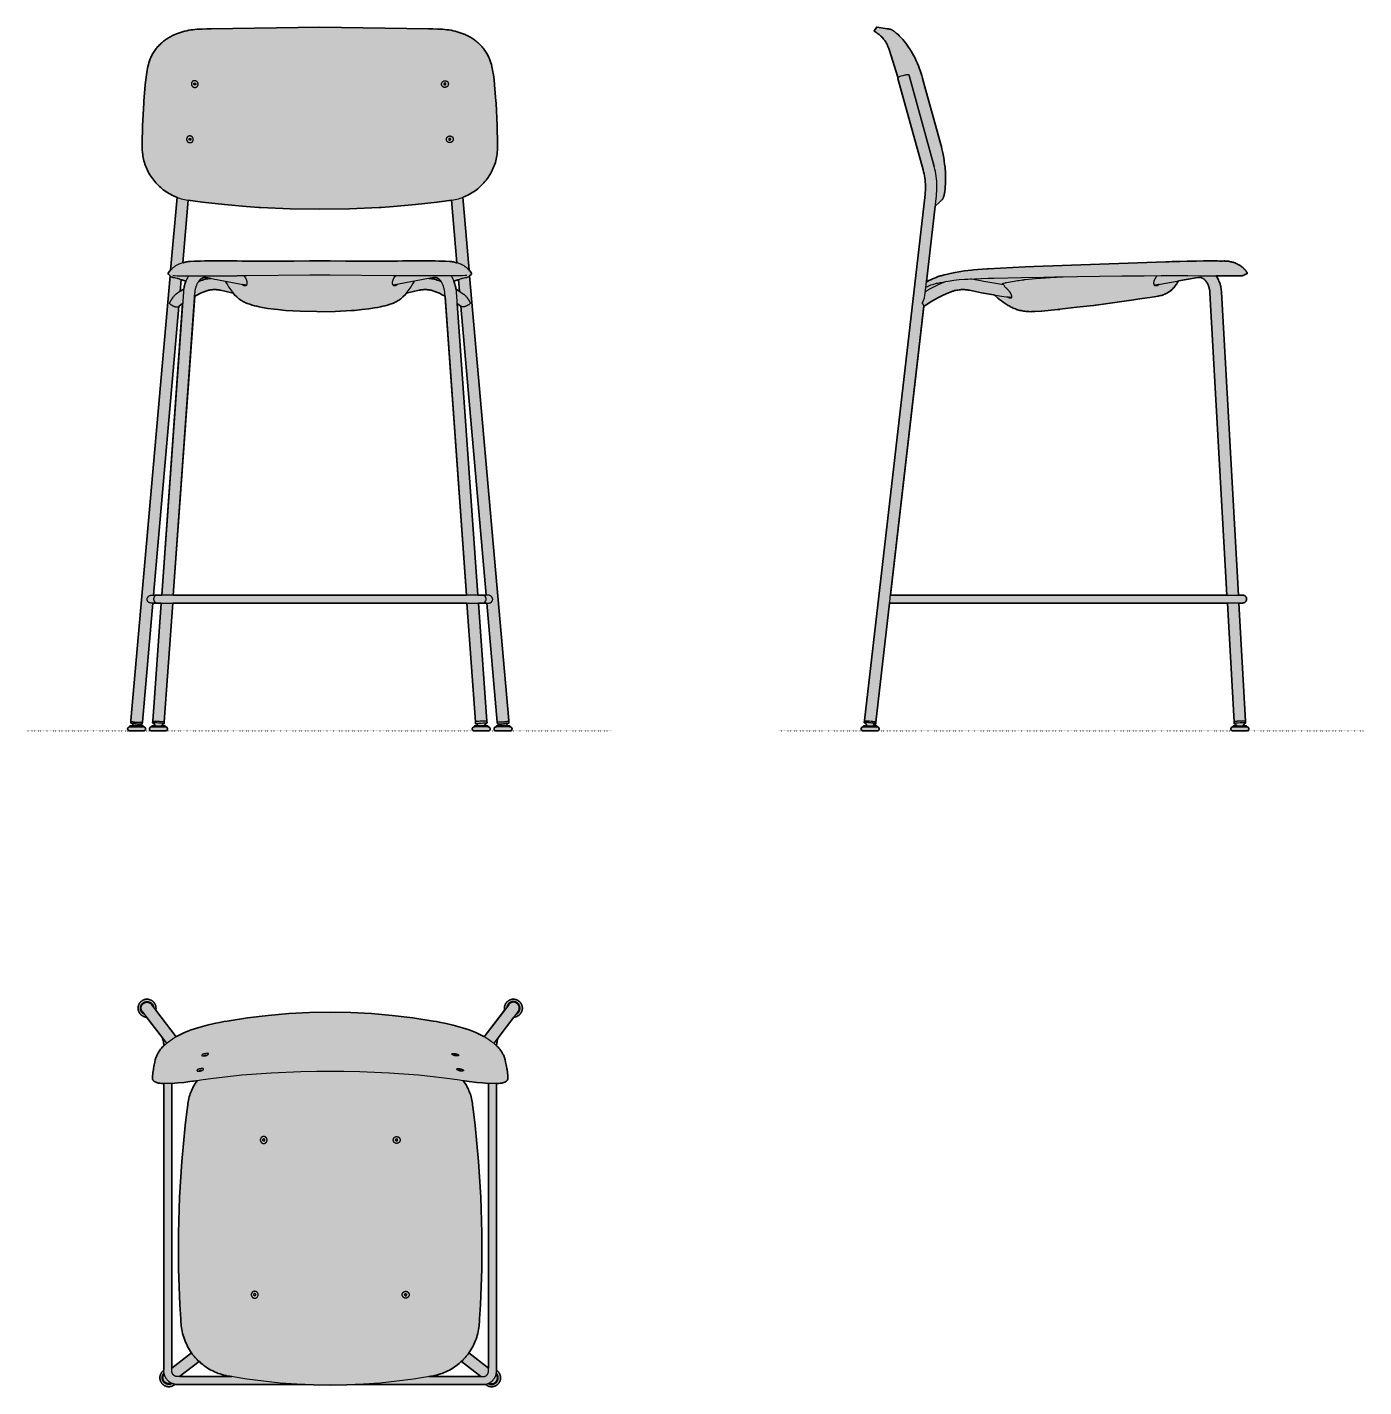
# Model space of a CAD drawing. Header units: millimetres. Extents: x 0 to 1859, y -912 to 978.
import ezdxf

# ---------------------------------------------------------------- set-up
doc = ezdxf.new("R2010")
doc.units = ezdxf.units.MM
doc.linetypes.add('Dots', pattern=[1, 0, -1])
doc.layers.add('Blocks', color=7, linetype='Continuous')
doc.layers.add('Blocks$Fill', color=7, linetype='Continuous', true_color=0xffffff)
for name, color, linetype, lineweight, true_color in [('Blocks$Inner', 7, 'Continuous', 25, 0x007f00), ('Blocks$Outline', 7, 'Continuous', 35, 0xff3f3f), ('Groud', 7, 'Dots', 25, 0x243775)]:
    doc.layers.add(name, color=color, linetype=linetype, lineweight=lineweight, true_color=true_color)

# ---------------------------------------------------------------- blocks, each defined once
blk = doc.blocks.new('Soft Edge 95 Barstool High Front')
at = {"layer": 'Blocks$Fill'}
h = blk.add_hatch(color=256, dxfattribs=at)
h.paths.add_polyline_path([(605.7, 741.9), (608.6, 743), (610.7, 744), (612.8, 745), (614.9, 746.1), (616.9, 747.2), (618.9, 748.4), (620.9, 749.7), (622.8, 751), (624.7, 752.5), (626.6, 753.9), (628.4, 755.4), (630.1, 757), (631.8, 758.6), (633.4, 760.3), (635, 762), (636.6, 763.8), (638.1, 765.6), (639.5, 767.5), (640.9, 769.4), (642.2, 771.4), (643.4, 773.3), (644.6, 775.4), (645.8, 777.4), (646.8, 779.5), (647.8, 781.6), (648.7, 783.8), (649.6, 785.9), (650.4, 788.1), (651.1, 790.4), (651.7, 792.6), (652.3, 794.9), (652.8, 797.1), (653.2, 799.4), (653.5, 801.6), (653.7, 803.9), (654, 808.4), (654, 810.7), (653.8, 833.6), (652, 872.7), (650, 898), (649.2, 905.4), (648.4, 912.1), (647.3, 918.7), (646.8, 921.3), (646.2, 923.9), (645.6, 926.4), (644.8, 929), (644, 931.5), (643.5, 933.1), (642.9, 934.6), (642.2, 936.1), (641.5, 937.6), (640.8, 939.1), (640.1, 940.5), (639.3, 941.9), (638.4, 943.3), (637.5, 944.7), (636.6, 946), (635.7, 947.3), (634.7, 948.6), (633.7, 949.9), (632.7, 951.1), (631.6, 952.3), (630.5, 953.4), (629.3, 954.6), (628.2, 955.7), (627, 956.8), (625.7, 957.8), (624.5, 958.9), (623.2, 959.9), (621.9, 960.8), (620.5, 961.8), (619.1, 962.7), (617.8, 963.5), (616.3, 964.4), (614.9, 965.2), (613.5, 966), (612, 966.7), (610.5, 967.5), (609, 968.2), (606.3, 969.3), (603.5, 970.3), (600.8, 971.3), (598, 972.1), (595.1, 972.9), (592.3, 973.6), (589.4, 974.1), (586.5, 974.6), (583.6, 975), (580.7, 975.2), (577.4, 975.5), (570.8, 975.8), (558, 976.3), (407, 978.5), (256, 976.3), (236.6, 975.5), (233.3, 975.2), (230.4, 975), (227.5, 974.6), (224.6, 974.1), (221.8, 973.6), (218.9, 972.9), (216.1, 972.1), (213.3, 971.3), (210.5, 970.3), (207.8, 969.3), (205.1, 968.2), (203.6, 967.5), (202.1, 966.7), (200.6, 966), (199.1, 965.2), (197.7, 964.4), (196.3, 963.5), (194.9, 962.7), (193.5, 961.8), (192.2, 960.8), (190.9, 959.9), (189.6, 958.9), (188.3, 957.8), (187.1, 956.8), (185.9, 955.7), (184.7, 954.6), (183.6, 953.4), (182.4, 952.3), (181.4, 951.1), (180.3, 949.9), (179.3, 948.6), (178.3, 947.3), (177.4, 946), (176.5, 944.7), (175.6, 943.3), (174.8, 941.9), (174, 940.5), (173.2, 939.1), (172.5, 937.6), (171.8, 936.1), (171.2, 934.6), (170.6, 933.1), (170, 931.5), (169.2, 929), (168.5, 926.4), (167.8, 923.9), (167.2, 921.3), (166.7, 918.7), (165.7, 912.1), (164.8, 905.4), (164.1, 898.4), (162, 872.7), (160.5, 841.5), (160.1, 824.1), (160, 808.4), (160.3, 803.9), (160.6, 801.6), (160.9, 799.4), (161.3, 797.1), (161.8, 794.9), (162.3, 792.6), (163, 790.4), (163.7, 788.1), (164.5, 785.9), (165.3, 783.8), (166.2, 781.6), (167.2, 779.5), (168.3, 777.4), (169.4, 775.4), (170.6, 773.3), (171.9, 771.4), (173.2, 769.4), (174.6, 767.5), (176, 765.6), (177.5, 763.8), (179, 762), (180.6, 760.3), (182.2, 758.6), (183.9, 757), (185.7, 755.4), (187.5, 753.9), (189.3, 752.5), (191.2, 751), (193.1, 749.7), (195.1, 748.4), (197.1, 747.2), (199.1, 746.1), (201.2, 745), (203.3, 744), (205.4, 743), (207.6, 742.2), (208.4, 741.9), (199.5, 640.5), (198.1, 639), (197.1, 637.8), (196.1, 636.5), (196.1, 636.5), (196.1, 636.5), (196, 636.5), (196, 636.4), (196, 636.4), (196, 636.4), (196, 636.3), (196, 636.3), (196, 636.3), (195.9, 636.2), (195.9, 636.2), (195.9, 636.2), (195.9, 636.1), (195.9, 636.1), (195.9, 636.1), (195.9, 636), (195.9, 636), (195.9, 635.9), (195.9, 635.9), (195.9, 635.9), (195.9, 635.8), (195.9, 635.8), (195.9, 635.8), (195.9, 635.7), (195.9, 635.7), (195.9, 635.7), (195.9, 635.6), (195.9, 635.6), (195.9, 635.6), (196, 635.5), (196, 635.5), (196, 635.5), (196, 635.4), (196, 635.4), (196, 635.4), (196, 635.3), (196.1, 635.3), (196.1, 635.3), (196.1, 635.2), (196.1, 635.2), (196.2, 635.2), (196.2, 635.2), (196.2, 635.1), (196.2, 635.1), (196.3, 635.1), (198.8, 632.8), (144, 11.2), (144, 11.2), (144, 11.2), (144, 11.2), (144, 11.2), (144, 11.2), (144, 11.2), (144, 11.2), (144, 11.2), (144, 11.2), (144, 11.2), (144, 11.2), (144, 11.2), (144, 11.2), (144, 11.2), (144, 11.2), (144, 11.2), (144, 11.2), (144, 11.2), (144, 11.2), (144.1, 11.2), (144.1, 11.2), (144.1, 11.2), (144.1, 11.2), (144.1, 11.2), (144.1, 11.2), (144.1, 11.2), (144.1, 11.1), (144.1, 11.1), (144.1, 11.1), (144.1, 11.1), (144.1, 11.1), (144.1, 11.1), (144.1, 11.1), (144.1, 11.1), (144.1, 11.1), (144.1, 11.1), (144.1, 11.1), (144.1, 11.1), (144.1, 11.1), (144.1, 11.1), (144.2, 11), (144.2, 11), (144.2, 11), (144.2, 11), (144.2, 11), (144.3, 11), (144.3, 11), (144.3, 11), (144.4, 10.9), (144.4, 10.9), (144.5, 10.9), (144.5, 10.9), (144.6, 10.8), (144.8, 10.8), (144.9, 10.7), (145.1, 10.7), (145.3, 10.6), (145.7, 10.5), (146.2, 10.4), (146.7, 10.3), (147.2, 10.2), (148.6, 10), (150.1, 9.8), (151.7, 9.6), (153.3, 9.5), (154.9, 9.4), (156.3, 9.4), (157.4, 9.4), (157.9, 9.4), (158.4, 9.4), (158.7, 9.4), (158.9, 9.5), (159.1, 9.5), (159.2, 9.5), (159.3, 9.5), (159.4, 9.5), (159.5, 9.6), (159.5, 9.6), (159.6, 9.6), (159.7, 9.6), (159.7, 9.6), (159.7, 9.6), (159.8, 9.6), (159.8, 9.7), (159.8, 9.7), (159.8, 9.7), (159.8, 9.7), (159.9, 9.7), (159.9, 9.7), (159.9, 9.7), (159.9, 9.7), (159.9, 9.7), (159.9, 9.7), (159.9, 9.7), (159.9, 9.7), (159.9, 9.7), (159.9, 9.7), (159.9, 9.7), (159.9, 9.7), (159.9, 9.7), (159.9, 9.8), (159.9, 9.8), (159.9, 9.8), (159.9, 9.8), (159.9, 9.8), (160, 9.8), (160, 9.8), (160, 9.8), (160, 9.8), (160, 9.8), (160, 9.8), (160, 9.8), (160, 9.8), (160, 9.8), (160, 9.8), (160, 9.8), (160, 9.8), (160, 9.8), (160, 9.8), (160, 9.8), (160, 9.8), (160, 9.8), (160, 9.8), (160, 9.8), (160, 9.8), (160, 9.8), (160, 9.8), (160.2, 12.3), (160.2, 12.3), (160.2, 12.3), (174.8, 177.7), (181.2, 177.7), (186.4, 177.7), (174.6, 13.6), (174.4, 11.1), (174.4, 11.1), (174.4, 11.1), (174.4, 11.1), (174.4, 11.1), (174.4, 11.1), (174.4, 11.1), (174.4, 11.1), (174.5, 11.1), (174.5, 11.1), (174.5, 11.1), (174.5, 11.1), (174.5, 11), (174.5, 11), (174.5, 11), (174.5, 11), (174.5, 11), (174.5, 11), (174.5, 11), (174.5, 11), (174.5, 11), (174.5, 11), (174.5, 11), (174.5, 11), (174.5, 11), (174.5, 11), (174.6, 11), (174.6, 11), (174.6, 11), (174.6, 11), (174.7, 11), (174.7, 11), (174.8, 10.9), (174.9, 10.9), (175, 10.9), (175.3, 10.8), (175.6, 10.8), (177.1, 8.7), (177.3, 8.5), (177.4, 8.3), (177.6, 8.1), (177.8, 8), (177.9, 7.8), (178.1, 7.7), (178.3, 7.5), (178.4, 7.4), (178.6, 7.3), (178.8, 7.1), (179, 7), (173.6, 7), (173.3, 5.5), (172.8, 5.5), (172.7, 5.5), (172.6, 5.5), (172.5, 5.5), (172.4, 5.5), (172.3, 5.4), (172.2, 5.4), (172.1, 5.4), (172, 5.4), (171.9, 5.3), (171.8, 5.3), (171.8, 5.3), (171.7, 5.2), (171.6, 5.2), (171.5, 5.1), (171.4, 5.1), (171.3, 5), (171.3, 5), (171.2, 4.9), (171.1, 4.9), (171, 4.8), (171, 4.8), (170.9, 4.7), (170.8, 4.6), (170.8, 4.6), (170.7, 4.5), (170.7, 4.4), (170.6, 4.3), (170.6, 4.3), (170.5, 4.2), (170.5, 4.1), (170.4, 4), (170.4, 3.9), (170.3, 3.8), (170.3, 3.8), (170.3, 3.7), (170.2, 3.6), (170.2, 3.5), (170.2, 3.4), (170.2, 3.3), (170.1, 3.2), (170.1, 3.1), (170.1, 3), (170.1, 2.9), (170.1, 2.8), (170.1, 2.8), (170.1, 2.7), (170.1, 2.6), (170.1, 2.5), (170.1, 2.4), (170.1, 2.3), (170.2, 2.2), (170.2, 2.1), (170.2, 2), (170.2, 1.9), (170.3, 1.8), (170.3, 1.7), (170.3, 1.7), (170.4, 1.6), (170.4, 1.5), (170.5, 1.4), (170.5, 1.3), (170.6, 1.2), (170.6, 1.2), (170.7, 1.1), (170.7, 1), (170.8, 0.9), (170.8, 0.9), (170.9, 0.8), (171, 0.7), (171, 0.7), (171.1, 0.6), (171.2, 0.6), (171.3, 0.5), (171.3, 0.5), (171.4, 0.4), (171.5, 0.4), (171.6, 0.3), (171.7, 0.3), (171.8, 0.2), (171.8, 0.2), (171.9, 0.2), (172, 0.1), (172.1, 0.1), (172.2, 0.1), (172.3, 0.1), (172.4, 0), (172.5, 0), (172.6, 0), (172.7, 0), (172.8, 0), (172.9, 0), (192.4, 0), (192.5, 0), (192.6, 0), (192.7, 0), (192.8, 0), (192.9, 0.1), (193, 0.1), (193.1, 0.1), (193.2, 0.1), (193.3, 0.2), (193.4, 0.2), (193.4, 0.2), (193.5, 0.3), (193.6, 0.3), (193.7, 0.4), (193.8, 0.4), (193.9, 0.5), (193.9, 0.5), (194, 0.6), (194.1, 0.6), (194.2, 0.7), (194.2, 0.7), (194.3, 0.8), (194.4, 0.9), (194.4, 0.9), (194.5, 1), (194.5, 1.1), (194.6, 1.2), (194.7, 1.2), (194.7, 1.3), (194.7, 1.4), (194.8, 1.5), (194.8, 1.6), (194.9, 1.7), (194.9, 1.7), (194.9, 1.8), (195, 1.9), (195, 2), (195, 2.1), (195, 2.2), (195.1, 2.3), (195.1, 2.4), (195.1, 2.5), (195.1, 2.6), (195.1, 2.7), (195.1, 2.8), (195.1, 2.8), (195.1, 2.9), (195.1, 3), (195.1, 3.1), (195.1, 3.2), (195, 3.3), (195, 3.4), (195, 3.5), (195, 3.6), (194.9, 3.7), (194.9, 3.8), (194.9, 3.8), (194.8, 3.9), (194.8, 4), (194.7, 4.1), (194.7, 4.2), (194.7, 4.3), (194.6, 4.3), (194.5, 4.4), (194.5, 4.5), (194.4, 4.6), (194.4, 4.6), (194.3, 4.7), (194.2, 4.8), (194.2, 4.8), (194.1, 4.9), (194, 4.9), (193.9, 5), (193.9, 5), (193.8, 5.1), (193.7, 5.1), (193.6, 5.2), (193.5, 5.2), (193.4, 5.3), (193.4, 5.3), (193.3, 5.3), (193.2, 5.4), (193.1, 5.4), (193, 5.4), (192.9, 5.4), (192.8, 5.5), (192.7, 5.5), (192.6, 5.5), (192.5, 5.5), (192.4, 5.5), (192.4, 5.5), (192, 5.5), (191.9, 5.5), (191.6, 7), (186.2, 7), (186.6, 7.2), (186.7, 7.4), (186.9, 7.5), (187.1, 7.6), (187.2, 7.8), (187.4, 7.9), (187.6, 8.1), (189.2, 9.8), (189.8, 9.8), (189.9, 9.8), (190, 9.8), (190.1, 9.8), (190.2, 9.8), (190.2, 9.9), (190.2, 9.9), (190.3, 9.9), (190.3, 9.9), (190.3, 9.9), (190.3, 9.9), (190.3, 9.9), (190.3, 9.9), (190.3, 9.9), (190.4, 9.9), (190.4, 9.9), (190.4, 9.9), (190.4, 9.9), (190.4, 9.9), (190.4, 9.9), (190.4, 9.9), (190.4, 9.9), (190.4, 9.9), (190.4, 9.9), (190.4, 9.9), (190.4, 9.9), (190.4, 9.9), (190.4, 9.9), (190.4, 9.9), (190.4, 9.9), (190.4, 9.9), (190.4, 9.9), (190.4, 9.9), (190.4, 9.9), (190.4, 9.9), (190.4, 9.9), (190.4, 9.9), (190.6, 12.4), (190.6, 12.4), (202.4, 177.7), (611.6, 177.7), (623.5, 12.4), (623.5, 12.4), (623.6, 9.9), (623.6, 9.9), (623.6, 9.9), (623.6, 9.9), (623.6, 9.9), (623.6, 9.9), (623.6, 9.9), (623.6, 9.9), (623.6, 9.9), (623.6, 9.9), (623.6, 9.9), (623.6, 9.9), (623.6, 9.9), (623.7, 9.9), (623.7, 9.9), (623.7, 9.9), (623.7, 9.9), (623.7, 9.9), (623.7, 9.9), (623.7, 9.9), (623.7, 9.9), (623.7, 9.9), (623.7, 9.9), (623.7, 9.9), (623.7, 9.9), (623.7, 9.9), (623.7, 9.9), (623.7, 9.9), (623.8, 9.9), (623.8, 9.9), (623.8, 9.9), (623.8, 9.9), (623.9, 9.8), (623.9, 9.8), (624, 9.8), (624.1, 9.8), (624.2, 9.8), (624.5, 9.8), (624.8, 9.8), (626.6, 7.9), (626.8, 7.8), (627, 7.6), (627.1, 7.5), (627.3, 7.4), (627.5, 7.2), (627.7, 7.1), (627.9, 7), (622.4, 7), (622.2, 5.5), (622.1, 5.5), (621.6, 5.5), (621.5, 5.5), (621.4, 5.5), (621.3, 5.5), (621.2, 5.5), (621.1, 5.4), (621, 5.4), (620.9, 5.4), (620.9, 5.4), (620.8, 5.3), (620.7, 5.3), (620.6, 5.3), (620.5, 5.2), (620.4, 5.2), (620.3, 5.1), (620.3, 5.1), (620.2, 5), (620.1, 5), (620, 4.9), (620, 4.9), (619.9, 4.8), (619.8, 4.8), (619.7, 4.7), (619.7, 4.6), (619.6, 4.6), (619.6, 4.5), (619.5, 4.4), (619.4, 4.3), (619.4, 4.3), (619.3, 4.2), (619.3, 4.1), (619.2, 4), (619.2, 3.9), (619.2, 3.8), (619.1, 3.8), (619.1, 3.7), (619.1, 3.6), (619, 3.5), (619, 3.4), (619, 3.3), (619, 3.2), (619, 3.1), (619, 3), (618.9, 2.9), (618.9, 2.8), (618.9, 2.8), (618.9, 2.7), (618.9, 2.6), (619, 2.5), (619, 2.4), (619, 2.3), (619, 2.2), (619, 2.1), (619, 2), (619.1, 1.9), (619.1, 1.8), (619.1, 1.7), (619.2, 1.7), (619.2, 1.6), (619.2, 1.5), (619.3, 1.4), (619.3, 1.3), (619.4, 1.2), (619.4, 1.2), (619.5, 1.1), (619.6, 1), (619.6, 0.9), (619.7, 0.9), (619.7, 0.8), (619.8, 0.7), (619.9, 0.7), (620, 0.6), (620, 0.6), (620.1, 0.5), (620.2, 0.5), (620.3, 0.4), (620.3, 0.4), (620.4, 0.3), (620.5, 0.3), (620.6, 0.2), (620.7, 0.2), (620.8, 0.2), (620.9, 0.1), (620.9, 0.1), (621, 0.1), (621.1, 0.1), (621.2, 0), (621.3, 0), (621.4, 0), (621.5, 0), (621.6, 0), (621.7, 0), (641.3, 0), (641.4, 0), (641.5, 0), (641.6, 0), (641.7, 0), (641.8, 0.1), (641.8, 0.1), (641.9, 0.1), (642, 0.1), (642.1, 0.2), (642.2, 0.2), (642.3, 0.2), (642.4, 0.3), (642.5, 0.3), (642.5, 0.4), (642.6, 0.4), (642.7, 0.5), (642.8, 0.5), (642.9, 0.6), (642.9, 0.6), (643, 0.7), (643.1, 0.7), (643.1, 0.8), (643.2, 0.9), (643.3, 0.9), (643.3, 1), (643.4, 1.1), (643.4, 1.2), (643.5, 1.2), (643.5, 1.3), (643.6, 1.4), (643.6, 1.5), (643.7, 1.6), (643.7, 1.7), (643.7, 1.7), (643.8, 1.8), (643.8, 1.9), (643.8, 2), (643.9, 2.1), (643.9, 2.2), (643.9, 2.3), (643.9, 2.4), (643.9, 2.5), (643.9, 2.6), (643.9, 2.7), (643.9, 2.8), (643.9, 2.8), (643.9, 2.9), (643.9, 3), (643.9, 3.1), (643.9, 3.2), (643.9, 3.3), (643.9, 3.4), (643.8, 3.5), (643.8, 3.6), (643.8, 3.7), (643.7, 3.8), (643.7, 3.8), (643.7, 3.9), (643.6, 4), (643.6, 4.1), (643.5, 4.2), (643.5, 4.3), (643.4, 4.3), (643.4, 4.4), (643.3, 4.5), (643.3, 4.6), (643.2, 4.6), (643.1, 4.7), (643.1, 4.8), (643, 4.8), (642.9, 4.9), (642.9, 4.9), (642.8, 5), (642.7, 5), (642.6, 5.1), (642.5, 5.1), (642.5, 5.2), (642.4, 5.2), (642.3, 5.3), (642.2, 5.3), (642.1, 5.3), (642, 5.4), (641.9, 5.4), (641.8, 5.4), (641.8, 5.4), (641.7, 5.5), (641.6, 5.5), (641.5, 5.5), (641.4, 5.5), (641.3, 5.5), (641.2, 5.5), (640.7, 5.5), (640.4, 7), (639.4, 7), (635, 7), (635.4, 7.3), (635.6, 7.4), (635.8, 7.5), (636, 7.7), (636.1, 7.8), (636.3, 8), (636.4, 8.1), (636.6, 8.3), (636.8, 8.5), (636.9, 8.7), (637, 8.9), (638.4, 10.8), (639, 10.9), (639.1, 10.9), (639.2, 10.9), (639.3, 11), (639.4, 11), (639.4, 11), (639.5, 11), (639.5, 11), (639.5, 11), (639.5, 11), (639.5, 11), (639.5, 11), (639.5, 11), (639.5, 11), (639.5, 11), (639.6, 11), (639.6, 11), (639.6, 11), (639.6, 11), (639.6, 11), (639.6, 11), (639.6, 11), (639.6, 11), (639.6, 11.1), (639.6, 11.1), (639.6, 11.1), (639.6, 11.1), (639.6, 11.1), (639.6, 11.1), (639.6, 11.1), (639.6, 11.1), (639.6, 11.1), (639.6, 11.1), (639.6, 11.1), (639.6, 11.1), (639.6, 11.1), (639.4, 13.6), (627.7, 177.7), (632.9, 177.7), (639.3, 177.7), (653.8, 12.3), (653.8, 12.3), (653.8, 12.3), (654.1, 9.8), (654.1, 9.8), (654.1, 9.8), (654.1, 9.8), (654.1, 9.8), (654.1, 9.8), (654.1, 9.8), (654.1, 9.8), (654.1, 9.8), (654.1, 9.8), (654.1, 9.8), (654.1, 9.8), (654.1, 9.8), (654.1, 9.8), (654.1, 9.8), (654.1, 9.8), (654.1, 9.8), (654.1, 9.8), (654.1, 9.8), (654.1, 9.8), (654.1, 9.8), (654.1, 9.8), (654.1, 9.8), (654.1, 9.8), (654.1, 9.8), (654.1, 9.8), (654.1, 9.8), (654.1, 9.7), (654.1, 9.7), (654.1, 9.7), (654.1, 9.7), (654.1, 9.7), (654.1, 9.7), (654.1, 9.7), (654.1, 9.7), (654.2, 9.7), (654.2, 9.7), (654.2, 9.7), (654.2, 9.7), (654.2, 9.7), (654.2, 9.7), (654.2, 9.7), (654.2, 9.7), (654.3, 9.7), (654.3, 9.6), (654.3, 9.6), (654.3, 9.6), (654.4, 9.6), (654.4, 9.6), (654.5, 9.6), (654.6, 9.6), (654.6, 9.5), (654.7, 9.5), (654.8, 9.5), (655, 9.5), (655.2, 9.5), (655.4, 9.4), (655.6, 9.4), (656.1, 9.4), (656.6, 9.4), (657.8, 9.4), (659.2, 9.4), (660.7, 9.5), (662.3, 9.6), (664, 9.8), (665.5, 10), (666.8, 10.2), (667.4, 10.3), (667.9, 10.4), (668.3, 10.5), (668.7, 10.6), (668.9, 10.7), (669.1, 10.7), (669.3, 10.8), (669.4, 10.8), (669.5, 10.9), (669.6, 10.9), (669.6, 10.9), (669.7, 10.9), (669.7, 11), (669.8, 11), (669.8, 11), (669.8, 11), (669.8, 11), (669.8, 11), (669.9, 11), (669.9, 11), (669.9, 11.1), (669.9, 11.1), (669.9, 11.1), (669.9, 11.1), (669.9, 11.1), (669.9, 11.1), (669.9, 11.1), (670, 11.1), (670, 11.1), (670, 11.1), (670, 11.1), (670, 11.1), (670, 11.1), (670, 11.1), (670, 11.2), (670, 11.2), (670, 11.2), (670, 11.2), (670, 11.2), (670, 11.2), (670, 11.2), (670, 11.2), (670, 11.2), (670, 11.2), (670, 11.2), (670, 11.2), (670, 11.2), (670, 11.2), (670, 11.2), (670, 11.2), (670, 11.2), (670, 11.2), (670, 11.2), (670, 11.2), (670, 11.2), (670, 11.2), (670, 11.2), (670, 11.2), (670, 11.2), (670, 11.2), (670, 11.2), (670, 11.2), (615.3, 632.8), (617.8, 635.1), (617.8, 635.1), (617.9, 635.2), (617.9, 635.2), (617.9, 635.2), (617.9, 635.2), (618, 635.3), (618, 635.3), (618, 635.3), (618, 635.4), (618, 635.4), (618, 635.4), (618.1, 635.5), (618.1, 635.5), (618.1, 635.5), (618.1, 635.6), (618.1, 635.6), (618.1, 635.6), (618.1, 635.7), (618.1, 635.7), (618.1, 635.7), (618.1, 635.8), (618.2, 635.8), (618.2, 635.8), (618.2, 635.9), (618.2, 635.9), (618.2, 635.9), (618.2, 636), (618.1, 636), (618.1, 636.1), (618.1, 636.1), (618.1, 636.1), (618.1, 636.2), (618.1, 636.2), (618.1, 636.2), (618.1, 636.3), (618.1, 636.3), (618.1, 636.3), (618, 636.4), (618, 636.4), (618, 636.4), (618, 636.5), (618, 636.5), (618, 636.5), (617.9, 636.5), (616.9, 637.8), (615.9, 639), (614.8, 640.3), (614.6, 640.5)], flags=0)
h.paths.add_polyline_path([(514.4, 620.7), (513.5, 620.2), (513, 619.9), (512.5, 619.7), (512, 619.5), (511.1, 619.1), (510.9, 619.1), (510.8, 619.1), (510.7, 619.1), (510.6, 619.1), (510.5, 619.1), (510.4, 619.1), (510.4, 619.2), (510.3, 619.2), (510.2, 619.2), (510.2, 619.2), (510.1, 619.2), (510.1, 619.2), (510, 619.2), (510, 619.2), (509.9, 619.3), (509.9, 619.3), (509.8, 619.3), (509.8, 619.3), (509.7, 619.3), (509.7, 619.4), (509.6, 619.4), (509.6, 619.4), (509.5, 619.4), (509.5, 619.5), (509.4, 619.5), (509.4, 619.5), (509.3, 619.5), (509.3, 619.6), (509.2, 619.6), (509.2, 619.6), (509.2, 619.7), (509.1, 619.7), (509.1, 619.7)], flags=0)
h.paths.add_polyline_path([(596.3, 614.2), (595.9, 616.4), (595.6, 617.9), (595.2, 619.5), (594.8, 621), (594.3, 622.5), (593.8, 624), (593.3, 625.3), (599, 627), (599.7, 627.2), (601.1, 611.2)], flags=0)
h.paths.add_polyline_path([(575.5, 624.9), (571.9, 626.3), (570.1, 626.9), (568.3, 627.5), (566.4, 627.9), (564.6, 628.4), (562.7, 628.7), (560.8, 629), (558.9, 629.2), (565.6, 630.5), (565.9, 630.6), (566.1, 630.6), (566.3, 630.6), (566.6, 630.6), (566.7, 630.6), (566.9, 630.6), (567.1, 630.6), (567.3, 630.6), (567.5, 630.6), (567.7, 630.6), (567.9, 630.5), (568.2, 630.5), (568.4, 630.4), (568.6, 630.4), (568.8, 630.3), (569.1, 630.2), (569.3, 630.1), (569.6, 630), (569.8, 629.9), (570.1, 629.8), (570.3, 629.7), (570.6, 629.5), (570.9, 629.4), (571.2, 629.2), (571.4, 629), (571.7, 628.8), (572, 628.6), (572.3, 628.4), (572.6, 628.2), (572.9, 627.9), (573.2, 627.6), (573.4, 627.4), (573.7, 627.1), (574, 626.8), (574.3, 626.5), (574.6, 626.1), (574.9, 625.8), (575.1, 625.4), (575.5, 624.9)], flags=0)
h.paths.add_polyline_path([(302.7, 619.1), (302, 619.5), (301.5, 619.7), (301.1, 619.9), (300.6, 620.2), (300.1, 620.4), (299.7, 620.7), (304.9, 619.7), (304.9, 619.7), (304.8, 619.6), (304.8, 619.6), (304.8, 619.6), (304.7, 619.5), (304.7, 619.5), (304.6, 619.5), (304.6, 619.5), (304.5, 619.4), (304.5, 619.4), (304.4, 619.4), (304.4, 619.4), (304.3, 619.3), (304.3, 619.3), (304.2, 619.3), (304.2, 619.3), (304.1, 619.3), (304.1, 619.2), (304, 619.2), (304, 619.2), (303.9, 619.2), (303.9, 619.2), (303.8, 619.2), (303.7, 619.2), (303.7, 619.2), (303.6, 619.1), (303.5, 619.1), (303.4, 619.1), (303.3, 619.1), (303.2, 619.1), (303.2, 619.1), (303, 619.1), (302.9, 619.1), (302.8, 619.1)], flags=0)
h.paths.add_polyline_path([(238.5, 624.9), (238.9, 625.4), (239.2, 625.8), (239.5, 626.1), (239.8, 626.5), (240, 626.8), (240.3, 627.1), (240.6, 627.4), (240.9, 627.6), (241.2, 627.9), (241.5, 628.2), (241.7, 628.4), (242, 628.6), (242.3, 628.8), (242.6, 629), (242.9, 629.2), (243.2, 629.4), (243.4, 629.5), (243.7, 629.7), (244, 629.8), (244.2, 629.9), (244.5, 630), (244.7, 630.1), (245, 630.2), (245.2, 630.3), (245.4, 630.4), (245.7, 630.4), (245.9, 630.5), (246.1, 630.5), (246.3, 630.6), (246.5, 630.6), (246.8, 630.6), (247, 630.6), (247.2, 630.6), (247.3, 630.6), (247.5, 630.6), (247.7, 630.6), (247.9, 630.6), (248.2, 630.6), (248.4, 630.5), (248.7, 630.5), (255.2, 629.2), (251.4, 628.7), (249.5, 628.4), (247.6, 627.9), (245.8, 627.5), (243.9, 626.9), (242.1, 626.3), (240.3, 625.6)], flags=0)
h.paths.add_polyline_path([(220.8, 625.3), (219.7, 622.5), (219.3, 621), (218.8, 619.5), (218.5, 617.9), (218.1, 616.4), (217.8, 614.8), (217.8, 614.2), (212.9, 611.2), (214.3, 627.2), (217.9, 626.1)], flags=0)
h.paths.add_polyline_path([(291.9, 653.4), (232.1, 653.1), (226.7, 652.8), (225.2, 652.7), (223.8, 652.5), (222.4, 652.3), (221, 652), (219.6, 651.7), (217, 651), (216.4, 650.9), (224.1, 737.9), (274.2, 731.9), (304.6, 729.2), (324.5, 727.8), (365.8, 725.8), (407, 725.2), (448.3, 725.8), (489.5, 727.8), (509.4, 729.2), (539.9, 731.9), (570.3, 735.3), (589.9, 737.9), (597.6, 650.9), (594.4, 651.7), (593, 652), (591.6, 652.3), (590.2, 652.5), (588.8, 652.7), (587.4, 652.8), (581.9, 653.1), (576.4, 653.2), (522.1, 653.4)], flags=0)
h.paths.add_polyline_path([(626.9, 188.7), (597.9, 594.1), (602.9, 590.4), (638.3, 188.7), (632.8, 188.7)], flags=0)
h.paths.add_polyline_path([(187.2, 188.7), (181.2, 188.7), (175.7, 188.7), (211.1, 590.4), (216.2, 594.1)], flags=0)
h.paths.add_polyline_path([(610.8, 188.7), (203.2, 188.7), (233, 604.5), (240.8, 608.4), (244.8, 610.2), (246, 610.7), (247.2, 611.1), (248.5, 611.6), (249.7, 611.9), (251, 612.3), (252.2, 612.6), (253.5, 612.9), (254.8, 613.1), (256.1, 613.2), (257.4, 613.4), (258.7, 613.5), (260, 613.5), (261.3, 613.5), (262.6, 613.5), (263.9, 613.4), (265.1, 613.3), (266.4, 613.1), (267.7, 612.9), (269, 612.6), (284.8, 609.2), (286.2, 608.9), (286.9, 608), (288.4, 606.4), (291.4, 603.3), (294.4, 600.8), (295.7, 599.9), (296.9, 599), (298.2, 598.2), (299.6, 597.4), (300.9, 596.6), (302.3, 595.9), (303.7, 595.3), (304.8, 594.8), (305.8, 594.4), (309.4, 593.1), (316, 591.2), (319.3, 590.4), (322.7, 589.7), (327, 588.8), (334.8, 587.5), (343.4, 586.3), (348.5, 585.7), (359.4, 584.7), (379.5, 583.5), (402.8, 582.9), (407, 582.8), (428.4, 583.2), (451.2, 584.4), (455.3, 584.7), (465.5, 585.7), (475, 586.9), (482.8, 588.1), (487.1, 588.8), (494.7, 590.4), (498, 591.2), (501.3, 592.1), (504.6, 593.1), (508.2, 594.4), (509.3, 594.8), (510.3, 595.3), (511.7, 595.9), (513.1, 596.6), (514.5, 597.4), (515.8, 598.2), (517.1, 599), (518.4, 599.9), (519.6, 600.8), (522.6, 603.3), (525.7, 606.4), (527.1, 608), (527.9, 609), (546.3, 612.9), (547.6, 613.1), (548.9, 613.3), (550.2, 613.4), (551.5, 613.5), (552.8, 613.5), (554.1, 613.5), (555.4, 613.5), (556.7, 613.4), (558, 613.2), (559.2, 613.1), (560.5, 612.9), (561.8, 612.6), (563.1, 612.3), (564.3, 611.9), (565.6, 611.6), (566.8, 611.1), (568, 610.7), (569.2, 610.2), (573.2, 608.4), (577.2, 606.5), (581.1, 604.5)], flags=0)
for points in [[(161.5, 5.5), (161.2, 7), (156.1, 7), (143.2, 7), (143, 5.5), (142.4, 5.5), (142.3, 5.5), (142.2, 5.5), (142.1, 5.5), (142, 5.5), (141.9, 5.4), (141.8, 5.4), (141.7, 5.4), (141.6, 5.4), (141.5, 5.3), (141.5, 5.3), (141.4, 5.3), (141.3, 5.2), (141.2, 5.2), (141.1, 5.2), (141, 5.1), (141, 5.1), (140.9, 5), (140.8, 4.9), (140.7, 4.9), (140.7, 4.8), (140.6, 4.8), (140.5, 4.7), (140.5, 4.6), (140.4, 4.6), (140.3, 4.5), (140.3, 4.4), (140.2, 4.3), (140.2, 4.3), (140.1, 4.2), (140.1, 4.1), (140, 4), (140, 3.9), (139.9, 3.9), (139.9, 3.8), (139.9, 3.7), (139.8, 3.6), (139.8, 3.5), (139.8, 3.4), (139.8, 3.3), (139.8, 3.2), (139.7, 3.1), (139.7, 3), (139.7, 2.9), (139.7, 2.8), (139.7, 2.8), (139.7, 2.7), (139.7, 2.6), (139.7, 2.5), (139.7, 2.4), (139.8, 2.3), (139.8, 2.2), (139.8, 2.1), (139.8, 2), (139.8, 1.9), (139.9, 1.8), (139.9, 1.7), (139.9, 1.7), (140, 1.6), (140, 1.5), (140.1, 1.4), (140.1, 1.3), (140.2, 1.2), (140.2, 1.2), (140.3, 1.1), (140.3, 1), (140.4, 0.9), (140.5, 0.9), (140.5, 0.8), (140.6, 0.7), (140.7, 0.7), (140.7, 0.6), (140.8, 0.6), (140.9, 0.5), (141, 0.5), (141, 0.4), (141.1, 0.4), (141.2, 0.3), (141.3, 0.3), (141.4, 0.2), (141.5, 0.2), (141.5, 0.2), (141.6, 0.1), (141.7, 0.1), (141.8, 0.1), (141.9, 0.1), (142, 0), (142.1, 0), (142.2, 0), (142.3, 0), (142.4, 0), (142.5, 0), (162.1, 0), (162.2, 0), (162.2, 0), (162.3, 0), (162.4, 0), (162.5, 0.1), (162.6, 0.1), (162.7, 0.1), (162.8, 0.1), (162.9, 0.2), (163, 0.2), (163.1, 0.2), (163.1, 0.3), (163.2, 0.3), (163.3, 0.4), (163.4, 0.4), (163.5, 0.5), (163.6, 0.5), (163.6, 0.6), (163.7, 0.6), (163.8, 0.7), (163.8, 0.7), (163.9, 0.8), (164, 0.9), (164, 0.9), (164.1, 1), (164.2, 1.1), (164.2, 1.2), (164.3, 1.2), (164.3, 1.3), (164.4, 1.4), (164.4, 1.5), (164.5, 1.6), (164.5, 1.7), (164.5, 1.7), (164.6, 1.8), (164.6, 1.9), (164.6, 2), (164.6, 2.1), (164.7, 2.2), (164.7, 2.3), (164.7, 2.4), (164.7, 2.5), (164.7, 2.6), (164.7, 2.7), (164.7, 2.8), (164.7, 2.8), (164.7, 2.9), (164.7, 3), (164.7, 3.1), (164.7, 3.2), (164.7, 3.3), (164.6, 3.4), (164.6, 3.5), (164.6, 3.6), (164.6, 3.7), (164.5, 3.8), (164.5, 3.9), (164.5, 3.9), (164.4, 4), (164.4, 4.1), (164.3, 4.2), (164.3, 4.3), (164.2, 4.3), (164.2, 4.4), (164.1, 4.5), (164, 4.6), (164, 4.6), (163.9, 4.7), (163.8, 4.8), (163.8, 4.8), (163.7, 4.9), (163.6, 4.9), (163.6, 5), (163.5, 5.1), (163.4, 5.1), (163.3, 5.2), (163.2, 5.2), (163.1, 5.2), (163.1, 5.3), (163, 5.3), (162.9, 5.3), (162.8, 5.4), (162.7, 5.4), (162.6, 5.4), (162.5, 5.4), (162.4, 5.5), (162.3, 5.5), (162.2, 5.5), (162.2, 5.5), (162.1, 5.5)], [(671.1, 5.5), (670.8, 7), (658, 7), (652.8, 7), (652.6, 5.5), (652, 5.5), (651.8, 5.5), (651.7, 5.5), (651.6, 5.5), (651.5, 5.4), (651.4, 5.4), (651.3, 5.4), (651.2, 5.4), (651.2, 5.3), (651.1, 5.3), (651, 5.3), (650.9, 5.2), (650.8, 5.2), (650.7, 5.2), (650.6, 5.1), (650.6, 5.1), (650.5, 5), (650.4, 4.9), (650.3, 4.9), (650.3, 4.8), (650.2, 4.8), (650.1, 4.7), (650.1, 4.6), (650, 4.6), (649.9, 4.5), (649.9, 4.4), (649.8, 4.3), (649.8, 4.3), (649.7, 4.2), (649.7, 4.1), (649.6, 4), (649.6, 3.9), (649.6, 3.9), (649.5, 3.8), (649.5, 3.7), (649.5, 3.6), (649.4, 3.5), (649.4, 3.4), (649.4, 3.3), (649.4, 3.2), (649.3, 3.1), (649.3, 3), (649.3, 2.9), (649.3, 2.8), (649.3, 2.8), (649.3, 2.7), (649.3, 2.6), (649.3, 2.5), (649.3, 2.4), (649.4, 2.3), (649.4, 2.2), (649.4, 2.1), (649.4, 2), (649.5, 1.9), (649.5, 1.8), (649.5, 1.7), (649.6, 1.7), (649.6, 1.6), (649.6, 1.5), (649.7, 1.4), (649.7, 1.3), (649.8, 1.2), (649.8, 1.2), (649.9, 1.1), (649.9, 1), (650, 0.9), (650.1, 0.9), (650.1, 0.8), (650.2, 0.7), (650.3, 0.7), (650.3, 0.6), (650.4, 0.6), (650.5, 0.5), (650.6, 0.5), (650.6, 0.4), (650.7, 0.4), (650.8, 0.3), (650.9, 0.3), (651, 0.2), (651.1, 0.2), (651.2, 0.2), (651.2, 0.1), (651.3, 0.1), (651.4, 0.1), (651.5, 0.1), (651.6, 0), (651.7, 0), (651.8, 0), (651.9, 0), (652, 0), (652.1, 0), (671.7, 0), (671.8, 0), (671.9, 0), (671.9, 0), (672, 0), (672.1, 0.1), (672.2, 0.1), (672.3, 0.1), (672.4, 0.1), (672.5, 0.2), (672.6, 0.2), (672.7, 0.2), (672.8, 0.3), (672.8, 0.3), (672.9, 0.4), (673, 0.4), (673.1, 0.5), (673.2, 0.5), (673.2, 0.6), (673.3, 0.6), (673.4, 0.7), (673.5, 0.7), (673.5, 0.8), (673.6, 0.9), (673.6, 0.9), (673.7, 1), (673.8, 1.1), (673.8, 1.2), (673.9, 1.2), (673.9, 1.3), (674, 1.4), (674, 1.5), (674.1, 1.6), (674.1, 1.7), (674.1, 1.7), (674.2, 1.8), (674.2, 1.9), (674.2, 2), (674.2, 2.1), (674.3, 2.2), (674.3, 2.3), (674.3, 2.4), (674.3, 2.5), (674.3, 2.6), (674.3, 2.7), (674.3, 2.8), (674.3, 2.8), (674.3, 2.9), (674.3, 3), (674.3, 3.1), (674.3, 3.2), (674.3, 3.3), (674.2, 3.4), (674.2, 3.5), (674.2, 3.6), (674.2, 3.7), (674.1, 3.8), (674.1, 3.9), (674.1, 3.9), (674, 4), (674, 4.1), (673.9, 4.2), (673.9, 4.3), (673.8, 4.3), (673.8, 4.4), (673.7, 4.5), (673.6, 4.6), (673.6, 4.6), (673.5, 4.7), (673.5, 4.8), (673.4, 4.8), (673.3, 4.9), (673.2, 4.9), (673.2, 5), (673.1, 5.1), (673, 5.1), (672.9, 5.2), (672.8, 5.2), (672.8, 5.2), (672.7, 5.3), (672.6, 5.3), (672.5, 5.3), (672.4, 5.4), (672.3, 5.4), (672.2, 5.4), (672.1, 5.4), (672, 5.5), (671.9, 5.5), (671.9, 5.5), (671.8, 5.5), (671.7, 5.5), (671.6, 5.5)]]:
    blk.add_hatch(color=256, dxfattribs=at).paths.add_polyline_path(points, flags=0)
at = {"layer": 'Blocks$Inner'}
for p, q in [((216.4, 650.9), (224.1, 737.9)), ((597.6, 650.9), (589.9, 737.9)), ((175.7, 188.7), (211.1, 590.4)), ((638.3, 188.7), (602.9, 590.4)), ((190.6, 12.4), (202.4, 177.7)), ((623.5, 12.4), (611.6, 177.7))]:
    blk.add_line(p, q, dxfattribs=at)
for points in [[(256, 976.3), (249.8, 976.1), (243.2, 975.8), (236.6, 975.5), (233.3, 975.2), (230.4, 975), (227.5, 974.6), (224.6, 974.1), (221.8, 973.6), (218.9, 972.9), (216.1, 972.1), (213.3, 971.3), (210.5, 970.3), (207.8, 969.3), (205.1, 968.2), (203.6, 967.5), (202.1, 966.7), (200.6, 966), (199.1, 965.2), (197.7, 964.4), (196.3, 963.5), (194.9, 962.7), (193.5, 961.8), (192.2, 960.8), (190.9, 959.9), (189.6, 958.9), (188.3, 957.8), (187.1, 956.8), (185.9, 955.7), (184.7, 954.6), (183.6, 953.4), (182.4, 952.3), (181.4, 951.1), (180.3, 949.9), (179.3, 948.6), (178.3, 947.3), (177.4, 946), (176.5, 944.7), (175.6, 943.3), (174.8, 941.9), (174, 940.5), (173.2, 939.1), (172.5, 937.6), (171.8, 936.1), (171.2, 934.6), (170.6, 933.1), (170, 931.5), (169.2, 929), (168.5, 926.4), (167.8, 923.9), (167.2, 921.3), (166.7, 918.7), (165.7, 912.1), (164.8, 905.4), (164.2, 898.7), (164.1, 898.4), (164.1, 898), (162.3, 876.1), (162, 872.7), (160.5, 841.5), (160.3, 833.6), (160.3, 833.3), (160.3, 833), (160.1, 824.1), (160, 810.7), (160, 808.4), (160.3, 803.9), (160.6, 801.6), (160.9, 799.4), (161.3, 797.1), (161.8, 794.9), (162.3, 792.6), (163, 790.4), (163.7, 788.1), (164.5, 785.9), (165.3, 783.8), (166.2, 781.6), (167.2, 779.5), (168.3, 777.4), (169.4, 775.4), (170.6, 773.3), (171.9, 771.4), (173.2, 769.4), (174.6, 767.5), (176, 765.6), (177.5, 763.8), (179, 762), (180.6, 760.3), (182.2, 758.6), (183.9, 757), (185.7, 755.4), (187.5, 753.9), (189.3, 752.5), (191.2, 751), (193.1, 749.7), (195.1, 748.4), (197.1, 747.2), (199.1, 746.1), (201.2, 745), (203.3, 744), (205.4, 743), (207.6, 742.2), (209.8, 741.3), (212, 740.6), (214.3, 739.9), (216.5, 739.3), (218.8, 738.8), (221.1, 738.4), (223.3, 738), (243.7, 735.3), (274.2, 731.9), (304.6, 729.2), (322, 727.9), (324.5, 727.8), (365.8, 725.8), (407, 725.2), (448.3, 725.8), (489.5, 727.8), (492.1, 727.9), (509.4, 729.2), (539.9, 731.9), (570.3, 735.3), (590.7, 738), (593, 738.4), (595.3, 738.8), (597.5, 739.3), (599.8, 739.9), (602, 740.6), (604.2, 741.3), (606.4, 742.2), (608.6, 743), (610.7, 744), (612.8, 745), (614.9, 746.1), (616.9, 747.2), (618.9, 748.4), (620.9, 749.7), (622.8, 751), (624.7, 752.5), (626.6, 753.9), (628.4, 755.4), (630.1, 757), (631.8, 758.6), (633.4, 760.3), (635, 762), (636.6, 763.8), (638.1, 765.6), (639.5, 767.5), (640.9, 769.4), (642.2, 771.4), (643.4, 773.3), (644.6, 775.4), (645.8, 777.4), (646.8, 779.5), (647.8, 781.6), (648.7, 783.8), (649.6, 785.9), (650.4, 788.1), (651.1, 790.4), (651.7, 792.6), (652.3, 794.9), (652.8, 797.1), (653.2, 799.4), (653.5, 801.6), (653.7, 803.9), (654, 808.4), (654, 810.7), (653.9, 824.1), (653.8, 833), (653.8, 833.3), (653.8, 833.6), (653.5, 841.5), (652, 872.7), (651.8, 876.1), (650, 898), (649.9, 898.4), (649.9, 898.7), (649.2, 905.4), (648.4, 912.1), (647.3, 918.7), (646.8, 921.3), (646.2, 923.9), (645.6, 926.4), (644.8, 929), (644, 931.5), (643.5, 933.1), (642.9, 934.6), (642.2, 936.1), (641.5, 937.6), (640.8, 939.1), (640.1, 940.5), (639.3, 941.9), (638.4, 943.3), (637.5, 944.7), (636.6, 946), (635.7, 947.3), (634.7, 948.6), (633.7, 949.9), (632.7, 951.1), (631.6, 952.3), (630.5, 953.4), (629.3, 954.6), (628.2, 955.7), (627, 956.8), (625.7, 957.8), (624.5, 958.9), (623.2, 959.9), (621.9, 960.8), (620.5, 961.8), (619.1, 962.7), (617.8, 963.5), (616.3, 964.4), (614.9, 965.2), (613.5, 966), (612, 966.7), (610.5, 967.5), (609, 968.2), (606.3, 969.3), (603.5, 970.3), (600.8, 971.3), (598, 972.1), (595.1, 972.9), (592.3, 973.6), (589.4, 974.1), (586.5, 974.6), (583.6, 975), (580.7, 975.2), (577.4, 975.5), (570.8, 975.8), (564.2, 976.1), (558, 976.3), (407, 978.5)], [(229.4, 902.5), (229.3, 902.4), (229.2, 902.2), (229.1, 902.1), (229, 902), (228.9, 901.8), (228.8, 901.7), (228.8, 901.5), (228.7, 901.4), (228.6, 901.2), (228.6, 901), (228.5, 900.9), (228.5, 900.7), (228.5, 900.6), (228.4, 900.4), (228.4, 900.2), (228.4, 900.1), (228.4, 899.9), (228.4, 899.7), (228.4, 899.6), (228.4, 899.4), (228.4, 899.2), (228.4, 899.1), (228.4, 898.9), (228.4, 898.7), (228.5, 898.6), (228.5, 898.4), (228.5, 898.2), (228.6, 898.1), (228.6, 897.9), (228.7, 897.8), (228.8, 897.6), (228.8, 897.5), (228.9, 897.3), (229, 897.2), (229.1, 897), (229.2, 896.9), (229.3, 896.7), (229.4, 896.6), (229.5, 896.5), (229.6, 896.4), (229.7, 896.2), (229.8, 896.1), (229.9, 896), (230, 895.9), (230.2, 895.8), (230.3, 895.7), (230.4, 895.6), (230.6, 895.5), (230.7, 895.4), (230.9, 895.3), (231, 895.2), (231.2, 895.2), (231.3, 895.1), (231.5, 895), (231.6, 895), (231.8, 894.9), (232, 894.9), (232.1, 894.9), (232.3, 894.8), (232.4, 894.8), (232.6, 894.8), (232.8, 894.7), (232.9, 894.7), (233.1, 894.7), (233.2, 894.7), (233.4, 894.7), (233.5, 894.7), (233.7, 894.7), (233.8, 894.8), (234, 894.8), (234.2, 894.8), (234.3, 894.8), (234.5, 894.9), (234.6, 894.9), (234.8, 895), (234.9, 895), (235, 895.1), (235.2, 895.1), (235.3, 895.2), (235.5, 895.3), (235.6, 895.4), (235.7, 895.4), (235.9, 895.5), (236, 895.6), (236.1, 895.7), (236.2, 895.8), (236.3, 895.9), (236.5, 896), (236.6, 896.1), (236.7, 896.3), (236.7, 896.3), (236.8, 896.4), (236.9, 896.5), (237, 896.7), (237, 896.8), (237.1, 897), (237.2, 897.1), (237.3, 897.3), (237.3, 897.4), (237.4, 897.6), (237.5, 897.7), (237.5, 897.9), (237.6, 898.1), (237.6, 898.2), (237.6, 898.4), (237.6, 898.6), (237.7, 898.7), (237.7, 898.9), (237.7, 899.1), (237.7, 899.2), (237.7, 899.4), (237.7, 899.6), (237.7, 899.7), (237.7, 899.9), (237.6, 900), (237.6, 900.2), (237.6, 900.4), (237.5, 900.5), (237.5, 900.7), (237.4, 900.9), (237.4, 901), (237.3, 901.2), (237.2, 901.3), (237.2, 901.5), (237.1, 901.6), (237, 901.8), (236.9, 901.9), (236.8, 902), (236.7, 902.2), (236.6, 902.3), (236.5, 902.4), (236.4, 902.6), (236.3, 902.7), (236.1, 902.8), (236, 902.9), (235.9, 903), (235.8, 903.1), (235.6, 903.2), (235.5, 903.3), (235.3, 903.4), (235.2, 903.5), (235, 903.5), (234.9, 903.6), (234.7, 903.7), (234.6, 903.7), (234.4, 903.8), (234.3, 903.9), (234.1, 903.9), (234, 903.9), (233.8, 904), (233.6, 904), (233.5, 904), (233.3, 904), (233.1, 904.1), (233, 904.1), (232.8, 904.1), (232.7, 904.1), (232.5, 904.1), (232.4, 904.1), (232.2, 904), (232.1, 904), (231.9, 904), (231.8, 904), (231.6, 903.9), (231.5, 903.9), (231.3, 903.8), (231.2, 903.8), (231, 903.7), (230.9, 903.6), (230.7, 903.6), (230.6, 903.5), (230.5, 903.4), (230.3, 903.3), (230.2, 903.3), (230.1, 903.2), (229.9, 903.1), (229.8, 903), (229.7, 902.9), (229.6, 902.8), (229.5, 902.6), (229.4, 902.5)], [(584.7, 902.5), (584.8, 902.4), (584.9, 902.2), (585, 902.1), (585, 902), (585.1, 901.8), (585.2, 901.7), (585.3, 901.5), (585.3, 901.4), (585.4, 901.2), (585.4, 901), (585.5, 900.9), (585.5, 900.7), (585.6, 900.6), (585.6, 900.4), (585.6, 900.2), (585.7, 900.1), (585.7, 899.9), (585.7, 899.7), (585.7, 899.6), (585.7, 899.4), (585.7, 899.2), (585.7, 899.1), (585.6, 898.9), (585.6, 898.7), (585.6, 898.6), (585.5, 898.4), (585.5, 898.2), (585.5, 898.1), (585.4, 897.9), (585.3, 897.8), (585.3, 897.6), (585.2, 897.5), (585.1, 897.3), (585.1, 897.2), (585, 897), (584.9, 896.9), (584.8, 896.7), (584.7, 896.6), (584.6, 896.5), (584.5, 896.4), (584.4, 896.2), (584.2, 896.1), (584.1, 896), (584, 895.9), (583.9, 895.8), (583.7, 895.7), (583.6, 895.6), (583.5, 895.5), (583.3, 895.4), (583.2, 895.3), (583, 895.2), (582.9, 895.2), (582.7, 895.1), (582.6, 895), (582.4, 895), (582.2, 894.9), (582.1, 894.9), (581.9, 894.9), (581.8, 894.8), (581.6, 894.8), (581.4, 894.8), (581.3, 894.7), (581.1, 894.7), (581, 894.7), (580.8, 894.7), (580.7, 894.7), (580.5, 894.7), (580.3, 894.7), (580.2, 894.8), (580, 894.8), (579.9, 894.8), (579.7, 894.8), (579.6, 894.9), (579.4, 894.9), (579.3, 895), (579.1, 895), (579, 895.1), (578.9, 895.1), (578.7, 895.2), (578.6, 895.3), (578.4, 895.4), (578.3, 895.4), (578.2, 895.5), (578.1, 895.6), (577.9, 895.7), (577.8, 895.8), (577.7, 895.9), (577.6, 896), (577.5, 896.1), (577.4, 896.3), (577.4, 896.3), (577.3, 896.4), (577.2, 896.5), (577.1, 896.7), (577, 896.8), (576.9, 897), (576.8, 897.1), (576.8, 897.3), (576.7, 897.4), (576.6, 897.6), (576.6, 897.7), (576.5, 897.9), (576.5, 898.1), (576.5, 898.2), (576.4, 898.4), (576.4, 898.6), (576.4, 898.7), (576.4, 898.9), (576.3, 899.1), (576.3, 899.2), (576.3, 899.4), (576.4, 899.6), (576.4, 899.7), (576.4, 899.9), (576.4, 900), (576.4, 900.2), (576.5, 900.4), (576.5, 900.5), (576.6, 900.7), (576.6, 900.9), (576.7, 901), (576.7, 901.2), (576.8, 901.3), (576.9, 901.5), (577, 901.6), (577.1, 901.8), (577.1, 901.9), (577.2, 902), (577.3, 902.2), (577.4, 902.3), (577.5, 902.4), (577.7, 902.6), (577.8, 902.7), (577.9, 902.8), (578, 902.9), (578.2, 903), (578.3, 903.1), (578.4, 903.2), (578.6, 903.3), (578.7, 903.4), (578.8, 903.5), (579, 903.5), (579.1, 903.6), (579.3, 903.7), (579.5, 903.7), (579.6, 903.8), (579.8, 903.9), (579.9, 903.9), (580.1, 903.9), (580.3, 904), (580.4, 904), (580.6, 904), (580.7, 904), (580.9, 904.1), (581, 904.1), (581.2, 904.1), (581.4, 904.1), (581.5, 904.1), (581.7, 904.1), (581.8, 904), (582, 904), (582.1, 904), (582.3, 904), (582.4, 903.9), (582.6, 903.9), (582.7, 903.8), (582.9, 903.8), (583, 903.7), (583.2, 903.6), (583.3, 903.6), (583.5, 903.5), (583.6, 903.4), (583.7, 903.3), (583.8, 903.3), (584, 903.2), (584.1, 903.1), (584.2, 903), (584.3, 902.9), (584.4, 902.8), (584.6, 902.6), (584.7, 902.5)], [(226.6, 827.2), (226.4, 827.2), (226.3, 827.2), (226.1, 827.2), (226, 827.2), (225.8, 827.2), (225.7, 827.2), (225.5, 827.2), (225.3, 827.2), (225.2, 827.1), (225, 827.1), (224.9, 827.1), (224.7, 827), (224.6, 827), (224.4, 826.9), (224.3, 826.8), (224.2, 826.8), (224, 826.7), (223.9, 826.6), (223.7, 826.6), (223.6, 826.5), (223.5, 826.4), (223.4, 826.3), (223.2, 826.2), (223.1, 826.1), (223, 826), (222.9, 825.9), (222.8, 825.8), (222.7, 825.7), (222.6, 825.6), (222.5, 825.5), (222.4, 825.4), (222.4, 825.2), (222.3, 825.1), (222.2, 824.9), (222.1, 824.8), (222, 824.6), (222, 824.5), (221.9, 824.3), (221.9, 824.2), (221.8, 824), (221.8, 823.8), (221.7, 823.7), (221.7, 823.5), (221.7, 823.4), (221.7, 823.2), (221.6, 823), (221.6, 822.9), (221.6, 822.7), (221.6, 822.5), (221.6, 822.4), (221.7, 822.2), (221.7, 822), (221.7, 821.9), (221.7, 821.7), (221.8, 821.5), (221.8, 821.4), (221.9, 821.2), (221.9, 821), (222, 820.9), (222, 820.7), (222.1, 820.6), (222.2, 820.4), (222.3, 820.3), (222.4, 820.1), (222.4, 820), (222.5, 819.9), (222.6, 819.7), (222.7, 819.6), (222.9, 819.5), (223, 819.4), (223.1, 819.2), (223.2, 819.1), (223.3, 819), (223.5, 818.9), (223.6, 818.8), (223.7, 818.7), (223.9, 818.6), (224, 818.5), (224.2, 818.5), (224.3, 818.4), (224.5, 818.3), (224.6, 818.2), (224.8, 818.2), (224.9, 818.1), (225.1, 818.1), (225.2, 818), (225.4, 818), (225.6, 818), (225.7, 817.9), (225.9, 817.9), (226, 817.9), (226.2, 817.9), (226.4, 817.9), (226.5, 817.9), (226.7, 817.9), (226.8, 817.9), (227, 817.9), (227.1, 817.9), (227.3, 817.9), (227.4, 817.9), (227.6, 818), (227.7, 818), (227.9, 818.1), (228, 818.1), (228.2, 818.2), (228.3, 818.2), (228.5, 818.3), (228.6, 818.4), (228.7, 818.4), (228.9, 818.5), (229, 818.6), (229.1, 818.7), (229.3, 818.8), (229.4, 818.9), (229.5, 819), (229.6, 819.1), (229.7, 819.2), (229.8, 819.3), (230, 819.4), (230, 819.4), (230.1, 819.5), (230.2, 819.7), (230.2, 819.8), (230.3, 820), (230.4, 820.1), (230.5, 820.3), (230.6, 820.4), (230.6, 820.6), (230.7, 820.7), (230.7, 820.9), (230.8, 821), (230.8, 821.2), (230.9, 821.4), (230.9, 821.5), (230.9, 821.7), (231, 821.9), (231, 822), (231, 822.2), (231, 822.4), (231, 822.5), (231, 822.7), (231, 822.9), (230.9, 823), (230.9, 823.2), (230.9, 823.4), (230.8, 823.5), (230.8, 823.7), (230.8, 823.8), (230.7, 824), (230.6, 824.2), (230.6, 824.3), (230.5, 824.5), (230.4, 824.6), (230.4, 824.8), (230.3, 824.9), (230.2, 825), (230.1, 825.2), (230, 825.3), (229.9, 825.4), (229.8, 825.6), (229.7, 825.7), (229.6, 825.8), (229.4, 825.9), (229.3, 826), (229.2, 826.1), (229, 826.2), (228.9, 826.3), (228.8, 826.4), (228.6, 826.5), (228.5, 826.6), (228.3, 826.7), (228.2, 826.8), (228, 826.8), (227.9, 826.9), (227.7, 826.9), (227.6, 827), (227.4, 827), (227.2, 827.1), (227.1, 827.1), (226.9, 827.1), (226.7, 827.2)], [(588, 817.9), (587.8, 817.9), (587.7, 817.9), (587.5, 817.9), (587.4, 817.9), (587.2, 817.9), (587.1, 817.9), (586.9, 817.9), (586.8, 817.9), (586.6, 817.9), (586.5, 818), (586.3, 818), (586.2, 818.1), (586, 818.1), (585.9, 818.2), (585.7, 818.2), (585.6, 818.3), (585.4, 818.4), (585.3, 818.4), (585.2, 818.5), (585, 818.6), (584.9, 818.7), (584.8, 818.8), (584.7, 818.9), (584.5, 819), (584.4, 819.1), (584.3, 819.2), (584.2, 819.3), (584.1, 819.4), (584.1, 819.4), (584, 819.5), (583.9, 819.7), (583.8, 819.8), (583.7, 820), (583.6, 820.1), (583.6, 820.3), (583.5, 820.4), (583.4, 820.6), (583.4, 820.7), (583.3, 820.9), (583.3, 821), (583.2, 821.2), (583.2, 821.4), (583.1, 821.5), (583.1, 821.7), (583.1, 821.9), (583.1, 822), (583.1, 822.2), (583.1, 822.4), (583.1, 822.5), (583.1, 822.7), (583.1, 822.9), (583.1, 823), (583.1, 823.2), (583.2, 823.4), (583.2, 823.5), (583.2, 823.7), (583.3, 823.8), (583.3, 824), (583.4, 824.2), (583.5, 824.3), (583.5, 824.5), (583.6, 824.6), (583.7, 824.8), (583.8, 824.9), (583.9, 825), (584, 825.2), (584.1, 825.3), (584.2, 825.4), (584.3, 825.6), (584.4, 825.7), (584.5, 825.8), (584.6, 825.9), (584.7, 826), (584.9, 826.1), (585, 826.2), (585.1, 826.3), (585.3, 826.4), (585.4, 826.5), (585.6, 826.6), (585.7, 826.7), (585.9, 826.8), (586, 826.8), (586.2, 826.9), (586.3, 826.9), (586.5, 827), (586.6, 827), (586.8, 827.1), (587, 827.1), (587.1, 827.1), (587.3, 827.2), (587.5, 827.2), (587.6, 827.2), (587.8, 827.2), (587.9, 827.2), (588.1, 827.2), (588.2, 827.2), (588.4, 827.2), (588.5, 827.2), (588.7, 827.2), (588.9, 827.1), (589, 827.1), (589.2, 827.1), (589.3, 827), (589.5, 827), (589.6, 826.9), (589.7, 826.8), (589.9, 826.8), (590, 826.7), (590.2, 826.6), (590.3, 826.6), (590.4, 826.5), (590.6, 826.4), (590.7, 826.3), (590.8, 826.2), (590.9, 826.1), (591, 826), (591.2, 825.9), (591.3, 825.8), (591.4, 825.7), (591.4, 825.6), (591.5, 825.5), (591.6, 825.4), (591.7, 825.2), (591.8, 825.1), (591.9, 824.9), (591.9, 824.8), (592, 824.6), (592.1, 824.5), (592.1, 824.3), (592.2, 824.2), (592.2, 824), (592.3, 823.8), (592.3, 823.7), (592.3, 823.5), (592.4, 823.4), (592.4, 823.2), (592.4, 823), (592.4, 822.9), (592.4, 822.7), (592.4, 822.5), (592.4, 822.4), (592.4, 822.2), (592.4, 822), (592.3, 821.9), (592.3, 821.7), (592.3, 821.5), (592.2, 821.4), (592.2, 821.2), (592.1, 821), (592.1, 820.9), (592, 820.7), (591.9, 820.6), (591.9, 820.4), (591.8, 820.3), (591.7, 820.1), (591.6, 820), (591.5, 819.9), (591.4, 819.7), (591.3, 819.6), (591.2, 819.5), (591.1, 819.4), (591, 819.2), (590.8, 819.1), (590.7, 819), (590.6, 818.9), (590.5, 818.8), (590.3, 818.7), (590.2, 818.6), (590, 818.5), (589.9, 818.5), (589.7, 818.4), (589.6, 818.3), (589.4, 818.2), (589.3, 818.2), (589.1, 818.1), (589, 818.1), (588.8, 818), (588.6, 818), (588.5, 818), (588.3, 817.9), (588.2, 817.9)], [(175.7, 183), (175.7, 182.9), (175.7, 182.7), (175.8, 182.5), (175.8, 182.3), (175.8, 182.1), (175.9, 182), (175.9, 181.8), (176, 181.6), (176, 181.4), (176.1, 181.2), (176.2, 181.1), (176.2, 180.9), (176.3, 180.7), (176.4, 180.6), (176.5, 180.4), (176.6, 180.2), (176.7, 180.1), (176.8, 179.9), (176.9, 179.8), (177.1, 179.6), (177.2, 179.5), (177.3, 179.4), (177.4, 179.2), (177.6, 179.1), (177.7, 179), (177.9, 178.9), (178, 178.7), (178.2, 178.6), (178.3, 178.5), (178.5, 178.4), (178.7, 178.4), (178.8, 178.3), (179, 178.2), (179.2, 178.1), (179.4, 178.1), (179.5, 178), (179.7, 177.9), (179.9, 177.9), (180.1, 177.8), (180.3, 177.8), (180.5, 177.8), (180.6, 177.8), (180.8, 177.7), (181, 177.7), (181.2, 177.7), (194.8, 177.7), (407, 177.7), (619.2, 177.7), (632.8, 177.7), (633, 177.7), (633.2, 177.7), (633.4, 177.8), (633.6, 177.8), (633.8, 177.8), (634, 177.8), (634.1, 177.9), (634.3, 177.9), (634.5, 178), (634.7, 178.1), (634.9, 178.1), (635, 178.2), (635.2, 178.3), (635.4, 178.4), (635.5, 178.4), (635.7, 178.5), (635.9, 178.6), (636, 178.7), (636.2, 178.9), (636.3, 179), (636.5, 179.1), (636.6, 179.2), (636.7, 179.4), (636.9, 179.5), (637, 179.6), (637.1, 179.8), (637.2, 179.9), (637.3, 180.1), (637.4, 180.2), (637.5, 180.4), (637.6, 180.6), (637.7, 180.7), (637.8, 180.9), (637.9, 181.1), (638, 181.2), (638, 181.4), (638.1, 181.6), (638.1, 181.8), (638.2, 182), (638.2, 182.1), (638.3, 182.3), (638.3, 182.5), (638.3, 182.7), (638.3, 182.9), (638.3, 183), (638.3, 183.2), (638.3, 183.4), (638.3, 183.6), (638.3, 183.8), (638.3, 184), (638.3, 184.1), (638.2, 184.3), (638.2, 184.5), (638.1, 184.7), (638.1, 184.9), (638, 185.1), (638, 185.2), (637.9, 185.4), (637.8, 185.6), (637.7, 185.7), (637.6, 185.9), (637.5, 186.1), (637.4, 186.2), (637.3, 186.4), (637.2, 186.5), (637.1, 186.7), (637, 186.8), (636.9, 187), (636.7, 187.1), (636.6, 187.2), (636.5, 187.4), (636.3, 187.5), (636.2, 187.6), (636, 187.7), (635.9, 187.8), (635.7, 187.9), (635.5, 188), (635.4, 188.1), (635.2, 188.2), (635, 188.3), (634.9, 188.3), (634.7, 188.4), (634.5, 188.5), (634.3, 188.5), (634.1, 188.6), (634, 188.6), (633.8, 188.7), (633.6, 188.7), (633.4, 188.7), (633.2, 188.7), (633, 188.7), (632.8, 188.7), (619.2, 188.7), (407, 188.7), (194.8, 188.7), (181.2, 188.7), (181, 188.7), (180.8, 188.7), (180.6, 188.7), (180.5, 188.7), (180.3, 188.7), (180.1, 188.6), (179.9, 188.6), (179.7, 188.5), (179.5, 188.5), (179.4, 188.4), (179.2, 188.3), (179, 188.3), (178.8, 188.2), (178.7, 188.1), (178.5, 188), (178.3, 187.9), (178.2, 187.8), (178, 187.7), (177.9, 187.6), (177.7, 187.5), (177.6, 187.4), (177.4, 187.2), (177.3, 187.1), (177.2, 187), (177.1, 186.8), (176.9, 186.7), (176.8, 186.5), (176.7, 186.4), (176.6, 186.2), (176.5, 186.1), (176.4, 185.9), (176.3, 185.7), (176.2, 185.6), (176.2, 185.4), (176.1, 185.2), (176, 185.1), (176, 184.9), (175.9, 184.7), (175.9, 184.5), (175.8, 184.3), (175.8, 184.1), (175.8, 184), (175.7, 183.8), (175.7, 183.6), (175.7, 183.4), (175.7, 183.2)], [(162.1, 5.5), (162.2, 5.5), (162.2, 5.5), (162.3, 5.5), (162.4, 5.5), (162.5, 5.4), (162.6, 5.4), (162.7, 5.4), (162.8, 5.4), (162.9, 5.3), (163, 5.3), (163.1, 5.3), (163.1, 5.2), (163.2, 5.2), (163.3, 5.2), (163.4, 5.1), (163.5, 5.1), (163.6, 5), (163.6, 4.9), (163.7, 4.9), (163.8, 4.8), (163.8, 4.8), (163.9, 4.7), (164, 4.6), (164, 4.6), (164.1, 4.5), (164.2, 4.4), (164.2, 4.3), (164.3, 4.3), (164.3, 4.2), (164.4, 4.1), (164.4, 4), (164.5, 3.9), (164.5, 3.9), (164.5, 3.8), (164.6, 3.7), (164.6, 3.6), (164.6, 3.5), (164.6, 3.4), (164.7, 3.3), (164.7, 3.2), (164.7, 3.1), (164.7, 3), (164.7, 2.9), (164.7, 2.8), (164.7, 2.8), (164.7, 2.7), (164.7, 2.6), (164.7, 2.5), (164.7, 2.4), (164.7, 2.3), (164.7, 2.2), (164.6, 2.1), (164.6, 2), (164.6, 1.9), (164.6, 1.8), (164.5, 1.7), (164.5, 1.7), (164.5, 1.6), (164.4, 1.5), (164.4, 1.4), (164.3, 1.3), (164.3, 1.2), (164.2, 1.2), (164.2, 1.1), (164.1, 1), (164, 0.9), (164, 0.9), (163.9, 0.8), (163.8, 0.7), (163.8, 0.7), (163.7, 0.6), (163.6, 0.6), (163.6, 0.5), (163.5, 0.5), (163.4, 0.4), (163.3, 0.4), (163.2, 0.3), (163.1, 0.3), (163.1, 0.2), (163, 0.2), (162.9, 0.2), (162.8, 0.1), (162.7, 0.1), (162.6, 0.1), (162.5, 0.1), (162.4, 0), (162.3, 0), (162.2, 0), (162.2, 0), (162.1, 0), (162, 0), (162, 0), (161.9, 0), (161.9, 0), (161.9, 0), (161.9, 0), (161.8, 0), (161.8, 0), (161.8, 0), (161.8, 0), (161.8, 0), (161.8, 0), (161.8, 0), (161.8, 0), (161.7, 0), (161.7, 0), (161.7, 0), (161.7, 0), (161.7, 0), (161.6, 0), (161.6, 0), (161.6, 0), (161.5, 0), (161.5, 0), (161.5, 0), (161.5, 0), (161.5, 0), (161.4, 0), (161.4, 0), (161.4, 0), (156.4, 0), (143.3, 0), (143.3, 0), (143.2, 0), (143.2, 0), (143.2, 0), (143.1, 0), (142.9, 0), (142.8, 0), (142.8, 0), (142.8, 0), (142.8, 0), (142.7, 0), (142.7, 0), (142.7, 0), (142.7, 0), (142.7, 0), (142.6, 0), (142.6, 0), (142.6, 0), (142.6, 0), (142.6, 0), (142.6, 0), (142.6, 0), (142.5, 0), (142.5, 0), (142.5, 0), (142.5, 0), (142.5, 0), (142.5, 0), (142.4, 0), (142.3, 0), (142.2, 0), (142.1, 0), (142, 0), (141.9, 0.1), (141.8, 0.1), (141.7, 0.1), (141.6, 0.1), (141.5, 0.2), (141.5, 0.2), (141.4, 0.2), (141.3, 0.3), (141.2, 0.3), (141.1, 0.4), (141, 0.4), (141, 0.5), (140.9, 0.5), (140.8, 0.6), (140.7, 0.6), (140.7, 0.7), (140.6, 0.7), (140.5, 0.8), (140.5, 0.9), (140.4, 0.9), (140.3, 1), (140.3, 1.1), (140.2, 1.2), (140.2, 1.2), (140.1, 1.3), (140.1, 1.4), (140, 1.5), (140, 1.6), (139.9, 1.7), (139.9, 1.7), (139.9, 1.8), (139.8, 1.9), (139.8, 2), (139.8, 2.1), (139.8, 2.2), (139.8, 2.3), (139.7, 2.4), (139.7, 2.5), (139.7, 2.6), (139.7, 2.7), (139.7, 2.8), (139.7, 2.8), (139.7, 2.9), (139.7, 3), (139.7, 3.1), (139.8, 3.2), (139.8, 3.3), (139.8, 3.4), (139.8, 3.5), (139.8, 3.6), (139.9, 3.7), (139.9, 3.8), (139.9, 3.9), (140, 3.9), (140, 4), (140.1, 4.1), (140.1, 4.2), (140.2, 4.3), (140.2, 4.3), (140.3, 4.4), (140.3, 4.5), (140.4, 4.6), (140.5, 4.6), (140.5, 4.7), (140.6, 4.8), (140.7, 4.8), (140.7, 4.9), (140.8, 4.9), (140.9, 5), (141, 5.1), (141, 5.1), (141.1, 5.2), (141.2, 5.2), (141.3, 5.2), (141.4, 5.3), (141.5, 5.3), (141.5, 5.3), (141.6, 5.4), (141.7, 5.4), (141.8, 5.4), (141.9, 5.4), (142, 5.5), (142.1, 5.5), (142.2, 5.5), (142.3, 5.5), (142.4, 5.5), (142.5, 5.5), (142.5, 5.5), (142.5, 5.5), (142.5, 5.5), (142.5, 5.5), (142.5, 5.5), (142.5, 5.5), (142.6, 5.5), (142.6, 5.5), (142.6, 5.5), (142.6, 5.5), (142.6, 5.5), (142.6, 5.5), (142.6, 5.5), (142.6, 5.5), (142.7, 5.5), (142.7, 5.5), (142.7, 5.5), (142.7, 5.5), (142.7, 5.5), (142.7, 5.5), (142.8, 5.5), (142.8, 5.5), (142.8, 5.5), (142.8, 5.5), (142.9, 5.5), (142.9, 5.5), (142.9, 5.5), (143, 5.5), (143, 5.5), (143, 5.5), (143, 5.5), (143, 5.5), (143.1, 5.5), (143.1, 5.5), (143.2, 5.5), (143.2, 5.5), (143.2, 5.5), (143.2, 5.5), (143.3, 5.5), (143.3, 5.5), (143.4, 5.5), (156.4, 5.5), (161.4, 5.5), (161.5, 5.5), (161.5, 5.5), (161.5, 5.5), (161.6, 5.5), (161.6, 5.5), (161.6, 5.5), (161.7, 5.5), (161.7, 5.5), (161.7, 5.5), (161.7, 5.5), (161.7, 5.5), (161.8, 5.5), (161.8, 5.5), (161.8, 5.5), (161.8, 5.5), (161.8, 5.5), (161.8, 5.5), (161.8, 5.5), (161.8, 5.5), (161.8, 5.5), (161.9, 5.5), (161.9, 5.5), (161.9, 5.5), (161.9, 5.5), (161.9, 5.5), (161.9, 5.5), (162, 5.5), (162, 5.5)], [(192, 5.5), (192, 5.5), (192.1, 5.5), (192.2, 5.5), (192.2, 5.5), (192.2, 5.5), (192.2, 5.5), (192.2, 5.5), (192.3, 5.5), (192.3, 5.5), (192.3, 5.5), (192.3, 5.5), (192.3, 5.5), (192.3, 5.5), (192.3, 5.5), (192.3, 5.5), (192.3, 5.5), (192.3, 5.5), (192.3, 5.5), (192.3, 5.5), (192.4, 5.5), (192.4, 5.5), (192.5, 5.5), (192.6, 5.5), (192.7, 5.5), (192.8, 5.5), (192.9, 5.4), (193, 5.4), (193.1, 5.4), (193.2, 5.4), (193.3, 5.3), (193.4, 5.3), (193.4, 5.3), (193.5, 5.2), (193.6, 5.2), (193.7, 5.1), (193.8, 5.1), (193.9, 5), (193.9, 5), (194, 4.9), (194.1, 4.9), (194.2, 4.8), (194.2, 4.8), (194.3, 4.7), (194.4, 4.6), (194.4, 4.6), (194.5, 4.5), (194.5, 4.4), (194.6, 4.3), (194.7, 4.3), (194.7, 4.2), (194.7, 4.1), (194.8, 4), (194.8, 3.9), (194.9, 3.8), (194.9, 3.8), (194.9, 3.7), (195, 3.6), (195, 3.5), (195, 3.4), (195, 3.3), (195.1, 3.2), (195.1, 3.1), (195.1, 3), (195.1, 2.9), (195.1, 2.8), (195.1, 2.8), (195.1, 2.7), (195.1, 2.6), (195.1, 2.5), (195.1, 2.4), (195.1, 2.3), (195, 2.2), (195, 2.1), (195, 2), (195, 1.9), (194.9, 1.8), (194.9, 1.7), (194.9, 1.7), (194.8, 1.6), (194.8, 1.5), (194.7, 1.4), (194.7, 1.3), (194.7, 1.2), (194.6, 1.2), (194.5, 1.1), (194.5, 1), (194.4, 0.9), (194.4, 0.9), (194.3, 0.8), (194.2, 0.7), (194.2, 0.7), (194.1, 0.6), (194, 0.6), (193.9, 0.5), (193.9, 0.5), (193.8, 0.4), (193.7, 0.4), (193.6, 0.3), (193.5, 0.3), (193.4, 0.2), (193.4, 0.2), (193.3, 0.2), (193.2, 0.1), (193.1, 0.1), (193, 0.1), (192.9, 0.1), (192.8, 0), (192.7, 0), (192.6, 0), (192.5, 0), (192.4, 0), (192.4, 0), (192.3, 0), (192.3, 0), (192.3, 0), (192.3, 0), (192.3, 0), (192.3, 0), (192.3, 0), (192.2, 0), (192.2, 0), (192.1, 0), (192.1, 0), (192, 0), (192, 0), (192, 0), (192, 0), (174, 0), (173.9, 0), (173.9, 0), (173.8, 0), (173.8, 0), (173.7, 0), (173.7, 0), (173.7, 0), (173.7, 0), (173.6, 0), (173.6, 0), (173.6, 0), (173.5, 0), (173.3, 0), (173.2, 0), (173.2, 0), (173.2, 0), (173.1, 0), (173.1, 0), (173.1, 0), (173, 0), (172.9, 0), (172.9, 0), (172.9, 0), (172.9, 0), (172.9, 0), (172.9, 0), (172.8, 0), (172.7, 0), (172.6, 0), (172.5, 0), (172.4, 0), (172.3, 0.1), (172.2, 0.1), (172.1, 0.1), (172, 0.1), (171.9, 0.2), (171.8, 0.2), (171.8, 0.2), (171.7, 0.3), (171.6, 0.3), (171.5, 0.4), (171.4, 0.4), (171.3, 0.5), (171.3, 0.5), (171.2, 0.6), (171.1, 0.6), (171, 0.7), (171, 0.7), (170.9, 0.8), (170.8, 0.9), (170.8, 0.9), (170.7, 1), (170.7, 1.1), (170.6, 1.2), (170.6, 1.2), (170.5, 1.3), (170.5, 1.4), (170.4, 1.5), (170.4, 1.6), (170.3, 1.7), (170.3, 1.7), (170.3, 1.8), (170.2, 1.9), (170.2, 2), (170.2, 2.1), (170.2, 2.2), (170.1, 2.3), (170.1, 2.4), (170.1, 2.5), (170.1, 2.6), (170.1, 2.7), (170.1, 2.8), (170.1, 2.8), (170.1, 2.9), (170.1, 3), (170.1, 3.1), (170.1, 3.2), (170.2, 3.3), (170.2, 3.4), (170.2, 3.5), (170.2, 3.6), (170.3, 3.7), (170.3, 3.8), (170.3, 3.8), (170.4, 3.9), (170.4, 4), (170.5, 4.1), (170.5, 4.2), (170.6, 4.3), (170.6, 4.3), (170.7, 4.4), (170.7, 4.5), (170.8, 4.6), (170.8, 4.6), (170.9, 4.7), (171, 4.8), (171, 4.8), (171.1, 4.9), (171.2, 4.9), (171.3, 5), (171.3, 5), (171.4, 5.1), (171.5, 5.1), (171.6, 5.2), (171.7, 5.2), (171.8, 5.3), (171.8, 5.3), (171.9, 5.3), (172, 5.4), (172.1, 5.4), (172.2, 5.4), (172.3, 5.4), (172.4, 5.5), (172.5, 5.5), (172.6, 5.5), (172.7, 5.5), (172.8, 5.5), (172.9, 5.5), (172.9, 5.5), (172.9, 5.5), (172.9, 5.5), (172.9, 5.5), (172.9, 5.5), (172.9, 5.5), (172.9, 5.5), (173, 5.5), (173, 5.5), (173, 5.5), (173.1, 5.5), (173.1, 5.5), (173.1, 5.5), (173.1, 5.5), (173.2, 5.5), (173.2, 5.5), (173.2, 5.5), (173.2, 5.5), (173.3, 5.5), (173.4, 5.5), (173.4, 5.5), (173.4, 5.5), (173.4, 5.5), (173.4, 5.5), (173.4, 5.5), (173.5, 5.5), (173.5, 5.5), (173.6, 5.5), (173.6, 5.5), (173.6, 5.5), (173.7, 5.5), (173.7, 5.5), (173.7, 5.5), (173.8, 5.5), (173.8, 5.5), (173.8, 5.5), (173.8, 5.5), (173.9, 5.5), (173.9, 5.5), (174, 5.5)], [(622.1, 5.5), (622, 5.5), (621.9, 5.5), (621.9, 5.5), (621.9, 5.5), (621.9, 5.5), (621.8, 5.5), (621.8, 5.5), (621.8, 5.5), (621.8, 5.5), (621.8, 5.5), (621.8, 5.5), (621.7, 5.5), (621.7, 5.5), (621.7, 5.5), (621.7, 5.5), (621.7, 5.5), (621.7, 5.5), (621.7, 5.5), (621.7, 5.5), (621.7, 5.5), (621.6, 5.5), (621.5, 5.5), (621.4, 5.5), (621.3, 5.5), (621.2, 5.5), (621.1, 5.4), (621, 5.4), (620.9, 5.4), (620.9, 5.4), (620.8, 5.3), (620.7, 5.3), (620.6, 5.3), (620.5, 5.2), (620.4, 5.2), (620.3, 5.1), (620.3, 5.1), (620.2, 5), (620.1, 5), (620, 4.9), (620, 4.9), (619.9, 4.8), (619.8, 4.8), (619.7, 4.7), (619.7, 4.6), (619.6, 4.6), (619.6, 4.5), (619.5, 4.4), (619.4, 4.3), (619.4, 4.3), (619.3, 4.2), (619.3, 4.1), (619.2, 4), (619.2, 3.9), (619.2, 3.8), (619.1, 3.8), (619.1, 3.7), (619.1, 3.6), (619, 3.5), (619, 3.4), (619, 3.3), (619, 3.2), (619, 3.1), (619, 3), (618.9, 2.9), (618.9, 2.8), (618.9, 2.8), (618.9, 2.7), (618.9, 2.6), (619, 2.5), (619, 2.4), (619, 2.3), (619, 2.2), (619, 2.1), (619, 2), (619.1, 1.9), (619.1, 1.8), (619.1, 1.7), (619.2, 1.7), (619.2, 1.6), (619.2, 1.5), (619.3, 1.4), (619.3, 1.3), (619.4, 1.2), (619.4, 1.2), (619.5, 1.1), (619.6, 1), (619.6, 0.9), (619.7, 0.9), (619.7, 0.8), (619.8, 0.7), (619.9, 0.7), (620, 0.6), (620, 0.6), (620.1, 0.5), (620.2, 0.5), (620.3, 0.4), (620.3, 0.4), (620.4, 0.3), (620.5, 0.3), (620.6, 0.2), (620.7, 0.2), (620.8, 0.2), (620.9, 0.1), (620.9, 0.1), (621, 0.1), (621.1, 0.1), (621.2, 0), (621.3, 0), (621.4, 0), (621.5, 0), (621.6, 0), (621.7, 0), (621.7, 0), (621.7, 0), (621.7, 0), (621.7, 0), (621.7, 0), (621.8, 0), (621.8, 0), (621.8, 0), (621.9, 0), (621.9, 0), (621.9, 0), (622, 0), (622.1, 0), (622.1, 0), (622.1, 0), (640.1, 0), (640.2, 0), (640.2, 0), (640.2, 0), (640.2, 0), (640.3, 0), (640.3, 0), (640.4, 0), (640.4, 0), (640.4, 0), (640.4, 0), (640.5, 0), (640.5, 0), (640.7, 0), (640.8, 0), (640.8, 0), (640.9, 0), (640.9, 0), (640.9, 0), (641, 0), (641, 0), (641.1, 0), (641.1, 0), (641.1, 0), (641.2, 0), (641.2, 0), (641.2, 0), (641.3, 0), (641.4, 0), (641.5, 0), (641.6, 0), (641.7, 0), (641.8, 0.1), (641.8, 0.1), (641.9, 0.1), (642, 0.1), (642.1, 0.2), (642.2, 0.2), (642.3, 0.2), (642.4, 0.3), (642.5, 0.3), (642.5, 0.4), (642.6, 0.4), (642.7, 0.5), (642.8, 0.5), (642.9, 0.6), (642.9, 0.6), (643, 0.7), (643.1, 0.7), (643.1, 0.8), (643.2, 0.9), (643.3, 0.9), (643.3, 1), (643.4, 1.1), (643.4, 1.2), (643.5, 1.2), (643.5, 1.3), (643.6, 1.4), (643.6, 1.5), (643.7, 1.6), (643.7, 1.7), (643.7, 1.7), (643.8, 1.8), (643.8, 1.9), (643.8, 2), (643.9, 2.1), (643.9, 2.2), (643.9, 2.3), (643.9, 2.4), (643.9, 2.5), (643.9, 2.6), (643.9, 2.7), (643.9, 2.8), (643.9, 2.8), (643.9, 2.9), (643.9, 3), (643.9, 3.1), (643.9, 3.2), (643.9, 3.3), (643.9, 3.4), (643.8, 3.5), (643.8, 3.6), (643.8, 3.7), (643.7, 3.8), (643.7, 3.8), (643.7, 3.9), (643.6, 4), (643.6, 4.1), (643.5, 4.2), (643.5, 4.3), (643.4, 4.3), (643.4, 4.4), (643.3, 4.5), (643.3, 4.6), (643.2, 4.6), (643.1, 4.7), (643.1, 4.8), (643, 4.8), (642.9, 4.9), (642.9, 4.9), (642.8, 5), (642.7, 5), (642.6, 5.1), (642.5, 5.1), (642.5, 5.2), (642.4, 5.2), (642.3, 5.3), (642.2, 5.3), (642.1, 5.3), (642, 5.4), (641.9, 5.4), (641.8, 5.4), (641.8, 5.4), (641.7, 5.5), (641.6, 5.5), (641.5, 5.5), (641.4, 5.5), (641.3, 5.5), (641.2, 5.5), (641.2, 5.5), (641.2, 5.5), (641.2, 5.5), (641.2, 5.5), (641.1, 5.5), (641.1, 5.5), (641.1, 5.5), (641.1, 5.5), (641.1, 5.5), (641, 5.5), (641, 5.5), (640.9, 5.5), (640.9, 5.5), (640.9, 5.5), (640.9, 5.5), (640.9, 5.5), (640.9, 5.5), (640.8, 5.5), (640.7, 5.5), (640.7, 5.5), (640.7, 5.5), (640.7, 5.5), (640.6, 5.5), (640.6, 5.5), (640.6, 5.5), (640.6, 5.5), (640.5, 5.5), (640.4, 5.5), (640.4, 5.5), (640.4, 5.5), (640.4, 5.5), (640.3, 5.5), (640.3, 5.5), (640.3, 5.5), (640.3, 5.5), (640.2, 5.5), (640.2, 5.5), (640.2, 5.5), (640.2, 5.5), (640.1, 5.5)], [(652, 5.5), (651.9, 5.5), (651.8, 5.5), (651.7, 5.5), (651.6, 5.5), (651.5, 5.4), (651.4, 5.4), (651.3, 5.4), (651.2, 5.4), (651.2, 5.3), (651.1, 5.3), (651, 5.3), (650.9, 5.2), (650.8, 5.2), (650.7, 5.2), (650.6, 5.1), (650.6, 5.1), (650.5, 5), (650.4, 4.9), (650.3, 4.9), (650.3, 4.8), (650.2, 4.8), (650.1, 4.7), (650.1, 4.6), (650, 4.6), (649.9, 4.5), (649.9, 4.4), (649.8, 4.3), (649.8, 4.3), (649.7, 4.2), (649.7, 4.1), (649.6, 4), (649.6, 3.9), (649.6, 3.9), (649.5, 3.8), (649.5, 3.7), (649.5, 3.6), (649.4, 3.5), (649.4, 3.4), (649.4, 3.3), (649.4, 3.2), (649.3, 3.1), (649.3, 3), (649.3, 2.9), (649.3, 2.8), (649.3, 2.8), (649.3, 2.7), (649.3, 2.6), (649.3, 2.5), (649.3, 2.4), (649.4, 2.3), (649.4, 2.2), (649.4, 2.1), (649.4, 2), (649.5, 1.9), (649.5, 1.8), (649.5, 1.7), (649.6, 1.7), (649.6, 1.6), (649.6, 1.5), (649.7, 1.4), (649.7, 1.3), (649.8, 1.2), (649.8, 1.2), (649.9, 1.1), (649.9, 1), (650, 0.9), (650.1, 0.9), (650.1, 0.8), (650.2, 0.7), (650.3, 0.7), (650.3, 0.6), (650.4, 0.6), (650.5, 0.5), (650.6, 0.5), (650.6, 0.4), (650.7, 0.4), (650.8, 0.3), (650.9, 0.3), (651, 0.2), (651.1, 0.2), (651.2, 0.2), (651.2, 0.1), (651.3, 0.1), (651.4, 0.1), (651.5, 0.1), (651.6, 0), (651.7, 0), (651.8, 0), (651.9, 0), (652, 0), (652.1, 0), (652.1, 0), (652.1, 0), (652.1, 0), (652.1, 0), (652.2, 0), (652.2, 0), (652.2, 0), (652.2, 0), (652.2, 0), (652.2, 0), (652.2, 0), (652.3, 0), (652.3, 0), (652.3, 0), (652.3, 0), (652.4, 0), (652.4, 0), (652.4, 0), (652.4, 0), (652.5, 0), (652.5, 0), (652.5, 0), (652.5, 0), (652.5, 0), (652.6, 0), (652.6, 0), (652.6, 0), (652.6, 0), (652.6, 0), (657.6, 0), (670.8, 0), (670.8, 0), (670.8, 0), (670.8, 0), (670.9, 0), (671, 0), (671.1, 0), (671.2, 0), (671.3, 0), (671.3, 0), (671.3, 0), (671.3, 0), (671.3, 0), (671.3, 0), (671.4, 0), (671.4, 0), (671.4, 0), (671.4, 0), (671.4, 0), (671.5, 0), (671.5, 0), (671.5, 0), (671.5, 0), (671.5, 0), (671.5, 0), (671.5, 0), (671.6, 0), (671.6, 0), (671.6, 0), (671.7, 0), (671.8, 0), (671.9, 0), (671.9, 0), (672, 0), (672.1, 0.1), (672.2, 0.1), (672.3, 0.1), (672.4, 0.1), (672.5, 0.2), (672.6, 0.2), (672.7, 0.2), (672.8, 0.3), (672.8, 0.3), (672.9, 0.4), (673, 0.4), (673.1, 0.5), (673.2, 0.5), (673.2, 0.6), (673.3, 0.6), (673.4, 0.7), (673.5, 0.7), (673.5, 0.8), (673.6, 0.9), (673.6, 0.9), (673.7, 1), (673.8, 1.1), (673.8, 1.2), (673.9, 1.2), (673.9, 1.3), (674, 1.4), (674, 1.5), (674.1, 1.6), (674.1, 1.7), (674.1, 1.7), (674.2, 1.8), (674.2, 1.9), (674.2, 2), (674.2, 2.1), (674.3, 2.2), (674.3, 2.3), (674.3, 2.4), (674.3, 2.5), (674.3, 2.6), (674.3, 2.7), (674.3, 2.8), (674.3, 2.8), (674.3, 2.9), (674.3, 3), (674.3, 3.1), (674.3, 3.2), (674.3, 3.3), (674.2, 3.4), (674.2, 3.5), (674.2, 3.6), (674.2, 3.7), (674.1, 3.8), (674.1, 3.9), (674.1, 3.9), (674, 4), (674, 4.1), (673.9, 4.2), (673.9, 4.3), (673.8, 4.3), (673.8, 4.4), (673.7, 4.5), (673.6, 4.6), (673.6, 4.6), (673.5, 4.7), (673.5, 4.8), (673.4, 4.8), (673.3, 4.9), (673.2, 4.9), (673.2, 5), (673.1, 5.1), (673, 5.1), (672.9, 5.2), (672.8, 5.2), (672.8, 5.2), (672.7, 5.3), (672.6, 5.3), (672.5, 5.3), (672.4, 5.4), (672.3, 5.4), (672.2, 5.4), (672.1, 5.4), (672, 5.5), (671.9, 5.5), (671.9, 5.5), (671.8, 5.5), (671.7, 5.5), (671.6, 5.5), (671.6, 5.5), (671.6, 5.5), (671.5, 5.5), (671.5, 5.5), (671.5, 5.5), (671.5, 5.5), (671.5, 5.5), (671.5, 5.5), (671.5, 5.5), (671.5, 5.5), (671.5, 5.5), (671.4, 5.5), (671.4, 5.5), (671.4, 5.5), (671.4, 5.5), (671.4, 5.5), (671.4, 5.5), (671.3, 5.5), (671.3, 5.5), (671.3, 5.5), (671.3, 5.5), (671.3, 5.5), (671.3, 5.5), (671.2, 5.5), (671.1, 5.5), (671.1, 5.5), (671.1, 5.5), (671.1, 5.5), (671.1, 5.5), (671, 5.5), (671, 5.5), (671, 5.5), (671, 5.5), (671, 5.5), (670.9, 5.5), (670.9, 5.5), (670.8, 5.5), (670.8, 5.5), (670.8, 5.5), (670.8, 5.5), (670.6, 5.5), (657.6, 5.5), (652.6, 5.5), (652.5, 5.5), (652.5, 5.5), (652.5, 5.5), (652.5, 5.5), (652.5, 5.5), (652.4, 5.5), (652.4, 5.5), (652.4, 5.5), (652.4, 5.5), (652.3, 5.5), (652.3, 5.5), (652.3, 5.5), (652.3, 5.5), (652.3, 5.5), (652.2, 5.5), (652.2, 5.5), (652.2, 5.5), (652.2, 5.5), (652.2, 5.5), (652.2, 5.5), (652.2, 5.5), (652.2, 5.5), (652.1, 5.5), (652.1, 5.5), (652.1, 5.5), (652.1, 5.5), (652.1, 5.5), (652.1, 5.5)]]:
    blk.add_lwpolyline(points, close=True, dxfattribs=at)
for points in [[(234.4, 898.7), (234.3, 898.6), (234.3, 898.6), (234.3, 898.6), (234.2, 898.5), (234.2, 898.5), (234.2, 898.5), (234.1, 898.4), (234.1, 898.4), (234, 898.4), (234, 898.4), (234, 898.3), (233.9, 898.3), (233.9, 898.3), (233.8, 898.3), (233.8, 898.3), (233.7, 898.2), (233.7, 898.2), (233.6, 898.2), (233.6, 898.2), (233.5, 898.2), (233.5, 898.2), (233.5, 898.2), (233.4, 898.2), (233.4, 898.2), (233.3, 898.2), (233.3, 898.2), (233.2, 898.2), (233.2, 898.2), (233.1, 898.2), (233.1, 898.2), (233, 898.2), (233, 898.2), (232.9, 898.2), (232.9, 898.3), (232.8, 898.3), (232.8, 898.3), (232.7, 898.3), (232.7, 898.3), (232.6, 898.3), (232.6, 898.4), (232.5, 898.4), (232.5, 898.4), (232.4, 898.5), (232.4, 898.5), (232.4, 898.5), (232.3, 898.5), (232.3, 898.6), (232.2, 898.6), (232.2, 898.7), (232.2, 898.7), (232.1, 898.7), (232.1, 898.8), (232.1, 898.8), (232, 898.9), (232, 898.9), (232, 898.9), (232, 899), (231.9, 899), (231.9, 899.1), (231.9, 899.1), (231.9, 899.2), (231.9, 899.2), (231.8, 899.3), (231.8, 899.3), (231.8, 899.4), (231.8, 899.4), (231.8, 899.5), (231.8, 899.5), (231.8, 899.6), (231.8, 899.6), (231.8, 899.7), (231.8, 899.7), (231.8, 899.8), (231.8, 899.8), (231.8, 899.9), (231.8, 899.9), (231.8, 900), (231.8, 900), (231.8, 900.1), (231.9, 900.1), (231.9, 900.2), (231.9, 900.2), (231.9, 900.3), (231.9, 900.3), (232, 900.4), (232, 900.4), (232, 900.5), (232, 900.5), (232.1, 900.6), (232.1, 900.6)], [(232, 900.5), (232, 900.5), (232.1, 900.5), (232.1, 900.6), (232.1, 900.6), (232.2, 900.6), (232.2, 900.6), (232.3, 900.7), (232.3, 900.7), (232.3, 900.7), (232.4, 900.7), (232.4, 900.7), (232.5, 900.8), (232.5, 900.8), (232.6, 900.8), (232.6, 900.8), (232.7, 900.8), (232.7, 900.8), (232.8, 900.8), (232.8, 900.8), (232.9, 900.8), (232.9, 900.8), (232.9, 900.8), (233, 900.8), (233, 900.8), (233.1, 900.8), (233.1, 900.8), (233.2, 900.8), (233.2, 900.8), (233.3, 900.8), (233.3, 900.8), (233.4, 900.8), (233.4, 900.8), (233.5, 900.7), (233.5, 900.7), (233.6, 900.7), (233.6, 900.7), (233.7, 900.6), (233.7, 900.6), (233.8, 900.6), (233.8, 900.6), (233.9, 900.5), (233.9, 900.5), (233.9, 900.5), (234, 900.4), (234, 900.4), (234.1, 900.4), (234.1, 900.3), (234.1, 900.3), (234.2, 900.2), (234.2, 900.2), (234.2, 900.2), (234.2, 900.1), (234.3, 900.1), (234.3, 900), (234.3, 900), (234.3, 899.9), (234.4, 899.9), (234.4, 899.8), (234.4, 899.8), (234.4, 899.7), (234.4, 899.7), (234.4, 899.6), (234.4, 899.6), (234.5, 899.5), (234.5, 899.5), (234.5, 899.4), (234.5, 899.4), (234.5, 899.3), (234.5, 899.3), (234.5, 899.2), (234.5, 899.2), (234.5, 899.1), (234.4, 899.1), (234.4, 899), (234.4, 899), (234.4, 898.9), (234.4, 898.9), (234.4, 898.8), (234.4, 898.8), (234.3, 898.7), (234.3, 898.7), (234.3, 898.6), (234.3, 898.6), (234.3, 898.5)], [(582.1, 900.5), (582, 900.5), (582, 900.5), (581.9, 900.6), (581.9, 900.6), (581.9, 900.6), (581.8, 900.6), (581.8, 900.7), (581.7, 900.7), (581.7, 900.7), (581.7, 900.7), (581.6, 900.7), (581.6, 900.8), (581.5, 900.8), (581.5, 900.8), (581.4, 900.8), (581.4, 900.8), (581.3, 900.8), (581.3, 900.8), (581.2, 900.8), (581.2, 900.8), (581.1, 900.8), (581.1, 900.8), (581, 900.8), (581, 900.8), (581, 900.8), (580.9, 900.8), (580.9, 900.8), (580.8, 900.8), (580.7, 900.8), (580.7, 900.8), (580.6, 900.8), (580.6, 900.8), (580.6, 900.7), (580.5, 900.7), (580.5, 900.7), (580.4, 900.7), (580.4, 900.6), (580.3, 900.6), (580.3, 900.6), (580.2, 900.6), (580.2, 900.5), (580.1, 900.5), (580.1, 900.5), (580.1, 900.4), (580, 900.4), (580, 900.4), (580, 900.3), (579.9, 900.3), (579.9, 900.2), (579.9, 900.2), (579.8, 900.2), (579.8, 900.1), (579.8, 900.1), (579.7, 900), (579.7, 900), (579.7, 899.9), (579.7, 899.9), (579.7, 899.8), (579.6, 899.8), (579.6, 899.7), (579.6, 899.7), (579.6, 899.6), (579.6, 899.6), (579.6, 899.5), (579.6, 899.5), (579.6, 899.4), (579.6, 899.4), (579.6, 899.3), (579.6, 899.3), (579.6, 899.2), (579.6, 899.2), (579.6, 899.1), (579.6, 899.1), (579.6, 899), (579.6, 899), (579.6, 898.9), (579.6, 898.9), (579.7, 898.8), (579.7, 898.8), (579.7, 898.7), (579.7, 898.7), (579.7, 898.6), (579.8, 898.6), (579.8, 898.5)], [(579.7, 898.7), (579.7, 898.6), (579.7, 898.6), (579.8, 898.6), (579.8, 898.5), (579.8, 898.5), (579.9, 898.5), (579.9, 898.4), (580, 898.4), (580, 898.4), (580, 898.4), (580.1, 898.3), (580.1, 898.3), (580.2, 898.3), (580.2, 898.3), (580.3, 898.3), (580.3, 898.2), (580.4, 898.2), (580.4, 898.2), (580.4, 898.2), (580.5, 898.2), (580.5, 898.2), (580.6, 898.2), (580.6, 898.2), (580.7, 898.2), (580.7, 898.2), (580.8, 898.2), (580.8, 898.2), (580.9, 898.2), (580.9, 898.2), (581, 898.2), (581, 898.2), (581.1, 898.2), (581.1, 898.2), (581.2, 898.3), (581.2, 898.3), (581.3, 898.3), (581.3, 898.3), (581.4, 898.3), (581.4, 898.3), (581.5, 898.4), (581.5, 898.4), (581.6, 898.4), (581.6, 898.5), (581.6, 898.5), (581.7, 898.5), (581.7, 898.5), (581.8, 898.6), (581.8, 898.6), (581.8, 898.7), (581.9, 898.7), (581.9, 898.7), (581.9, 898.8), (582, 898.8), (582, 898.9), (582, 898.9), (582.1, 898.9), (582.1, 899), (582.1, 899), (582.1, 899.1), (582.1, 899.1), (582.2, 899.2), (582.2, 899.2), (582.2, 899.3), (582.2, 899.3), (582.2, 899.4), (582.2, 899.4), (582.2, 899.5), (582.3, 899.5), (582.3, 899.6), (582.3, 899.6), (582.3, 899.7), (582.3, 899.7), (582.3, 899.8), (582.3, 899.8), (582.2, 899.9), (582.2, 899.9), (582.2, 900), (582.2, 900), (582.2, 900.1), (582.2, 900.1), (582.2, 900.2), (582.2, 900.2), (582.1, 900.3), (582.1, 900.3), (582.1, 900.4), (582.1, 900.4), (582, 900.5), (582, 900.5), (582, 900.6), (582, 900.6)], [(227.7, 821.8), (227.6, 821.8), (227.6, 821.7), (227.6, 821.7), (227.5, 821.7), (227.5, 821.6), (227.4, 821.6), (227.4, 821.6), (227.4, 821.5), (227.3, 821.5), (227.3, 821.5), (227.2, 821.5), (227.2, 821.5), (227.2, 821.4), (227.1, 821.4), (227.1, 821.4), (227, 821.4), (227, 821.4), (226.9, 821.4), (226.9, 821.3), (226.8, 821.3), (226.8, 821.3), (226.7, 821.3), (226.7, 821.3), (226.6, 821.3), (226.6, 821.3), (226.5, 821.3), (226.5, 821.3), (226.5, 821.3), (226.4, 821.3), (226.4, 821.3), (226.3, 821.4), (226.2, 821.4), (226.2, 821.4), (226.1, 821.4), (226.1, 821.4), (226.1, 821.4), (226, 821.4), (226, 821.5), (225.9, 821.5), (225.9, 821.5), (225.8, 821.5), (225.8, 821.6), (225.7, 821.6), (225.7, 821.6), (225.6, 821.6), (225.6, 821.7), (225.6, 821.7), (225.5, 821.8), (225.5, 821.8), (225.5, 821.8), (225.4, 821.9), (225.4, 821.9), (225.4, 821.9), (225.3, 822), (225.3, 822), (225.3, 822.1), (225.2, 822.1), (225.2, 822.2), (225.2, 822.2), (225.2, 822.3), (225.2, 822.3), (225.1, 822.4), (225.1, 822.4), (225.1, 822.5), (225.1, 822.5), (225.1, 822.6), (225.1, 822.6), (225.1, 822.7), (225.1, 822.7), (225.1, 822.8), (225.1, 822.8), (225.1, 822.9), (225.1, 822.9), (225.1, 823), (225.1, 823), (225.1, 823.1), (225.1, 823.1), (225.1, 823.2), (225.1, 823.2), (225.1, 823.3), (225.2, 823.3), (225.2, 823.4), (225.2, 823.4), (225.2, 823.5), (225.2, 823.5), (225.3, 823.6), (225.3, 823.6), (225.3, 823.7), (225.3, 823.7), (225.4, 823.7)], [(225.3, 823.6), (225.3, 823.6), (225.3, 823.7), (225.4, 823.7), (225.4, 823.7), (225.5, 823.8), (225.5, 823.8), (225.6, 823.8), (225.6, 823.8), (225.6, 823.8), (225.7, 823.9), (225.7, 823.9), (225.8, 823.9), (225.8, 823.9), (225.9, 823.9), (225.9, 823.9), (226, 823.9), (226, 824), (226.1, 824), (226.1, 824), (226.2, 824), (226.2, 824), (226.3, 824), (226.3, 824), (226.4, 824), (226.4, 824), (226.5, 823.9), (226.5, 823.9), (226.6, 823.9), (226.6, 823.9), (226.7, 823.9), (226.7, 823.9), (226.8, 823.9), (226.8, 823.8), (226.9, 823.8), (226.9, 823.8), (227, 823.8), (227, 823.8), (227.1, 823.7), (227.1, 823.7), (227.1, 823.7), (227.2, 823.6), (227.2, 823.6), (227.3, 823.6), (227.3, 823.5), (227.3, 823.5), (227.4, 823.5), (227.4, 823.4), (227.4, 823.4), (227.5, 823.3), (227.5, 823.3), (227.5, 823.3), (227.6, 823.2), (227.6, 823.2), (227.6, 823.1), (227.6, 823.1), (227.6, 823), (227.7, 823), (227.7, 822.9), (227.7, 822.9), (227.7, 822.8), (227.7, 822.8), (227.7, 822.7), (227.7, 822.7), (227.7, 822.6), (227.7, 822.6), (227.8, 822.5), (227.8, 822.5), (227.8, 822.4), (227.8, 822.4), (227.7, 822.3), (227.7, 822.3), (227.7, 822.2), (227.7, 822.2), (227.7, 822.1), (227.7, 822.1), (227.7, 822), (227.7, 822), (227.7, 821.9), (227.6, 821.9), (227.6, 821.8), (227.6, 821.8), (227.6, 821.7), (227.5, 821.7)], [(588.8, 823.6), (588.7, 823.6), (588.7, 823.7), (588.7, 823.7), (588.6, 823.7), (588.6, 823.8), (588.5, 823.8), (588.5, 823.8), (588.4, 823.8), (588.4, 823.8), (588.4, 823.9), (588.3, 823.9), (588.3, 823.9), (588.2, 823.9), (588.2, 823.9), (588.1, 823.9), (588.1, 823.9), (588, 824), (588, 824), (587.9, 824), (587.9, 824), (587.8, 824), (587.8, 824), (587.7, 824), (587.7, 824), (587.6, 824), (587.6, 823.9), (587.5, 823.9), (587.5, 823.9), (587.4, 823.9), (587.4, 823.9), (587.3, 823.9), (587.3, 823.9), (587.2, 823.8), (587.2, 823.8), (587.1, 823.8), (587.1, 823.8), (587, 823.8), (587, 823.7), (586.9, 823.7), (586.9, 823.7), (586.9, 823.6), (586.8, 823.6), (586.8, 823.6), (586.7, 823.5), (586.7, 823.5), (586.7, 823.5), (586.6, 823.4), (586.6, 823.4), (586.6, 823.3), (586.5, 823.3), (586.5, 823.3), (586.5, 823.2), (586.5, 823.2), (586.4, 823.1), (586.4, 823.1), (586.4, 823), (586.4, 823), (586.4, 822.9), (586.3, 822.9), (586.3, 822.8), (586.3, 822.8), (586.3, 822.7), (586.3, 822.7), (586.3, 822.6), (586.3, 822.6), (586.3, 822.5), (586.3, 822.5), (586.3, 822.4), (586.3, 822.4), (586.3, 822.3), (586.3, 822.3), (586.3, 822.2), (586.3, 822.2), (586.3, 822.1), (586.3, 822.1), (586.4, 822), (586.4, 822), (586.4, 821.9), (586.4, 821.9), (586.4, 821.8), (586.5, 821.8), (586.5, 821.7), (586.5, 821.7)], [(586.4, 821.8), (586.4, 821.8), (586.5, 821.7), (586.5, 821.7), (586.5, 821.7), (586.6, 821.6), (586.6, 821.6), (586.6, 821.6), (586.7, 821.5), (586.7, 821.5), (586.8, 821.5), (586.8, 821.5), (586.8, 821.5), (586.9, 821.4), (586.9, 821.4), (587, 821.4), (587, 821.4), (587.1, 821.4), (587.1, 821.4), (587.2, 821.3), (587.2, 821.3), (587.3, 821.3), (587.3, 821.3), (587.4, 821.3), (587.4, 821.3), (587.4, 821.3), (587.5, 821.3), (587.5, 821.3), (587.6, 821.3), (587.6, 821.3), (587.7, 821.3), (587.7, 821.4), (587.8, 821.4), (587.8, 821.4), (587.9, 821.4), (587.9, 821.4), (588, 821.4), (588, 821.4), (588.1, 821.5), (588.1, 821.5), (588.2, 821.5), (588.2, 821.5), (588.3, 821.6), (588.3, 821.6), (588.4, 821.6), (588.4, 821.6), (588.4, 821.7), (588.5, 821.7), (588.5, 821.8), (588.6, 821.8), (588.6, 821.8), (588.6, 821.9), (588.7, 821.9), (588.7, 821.9), (588.7, 822), (588.7, 822), (588.8, 822.1), (588.8, 822.1), (588.8, 822.2), (588.8, 822.2), (588.9, 822.3), (588.9, 822.3), (588.9, 822.4), (588.9, 822.4), (588.9, 822.5), (588.9, 822.5), (589, 822.6), (589, 822.6), (589, 822.7), (589, 822.7), (589, 822.8), (589, 822.8), (589, 822.9), (589, 822.9), (589, 823), (589, 823), (589, 823.1), (588.9, 823.1), (588.9, 823.2), (588.9, 823.2), (588.9, 823.3), (588.9, 823.3), (588.9, 823.4), (588.9, 823.4), (588.8, 823.5), (588.8, 823.5), (588.8, 823.6), (588.8, 823.6), (588.7, 823.7), (588.7, 823.7), (588.7, 823.7)], [(208.4, 741.9), (199.5, 640.5)], [(605.7, 741.9), (614.6, 640.5)], [(593.3, 625.3), (596.2, 626.1), (599, 627), (599.7, 627.2), (600.3, 627.5), (600.9, 627.7), (601.2, 627.8), (601.4, 627.9), (601.6, 628), (601.8, 628.1), (602.1, 628.3), (602.3, 628.4), (603.4, 628.8), (603.9, 629), (604.4, 629.2), (604.7, 629.3), (605, 629.4), (605.4, 629.6), (606.2, 629.7), (607.7, 629.9), (609.2, 630.2), (610.7, 630.5), (611.3, 630.6), (611.8, 630.8), (612.3, 630.9), (612.5, 631), (612.7, 631.1), (612.9, 631.1), (613.1, 631.2), (613.3, 631.3), (613.5, 631.4), (613.6, 631.5), (613.8, 631.6), (614, 631.7), (614.2, 631.8), (614.3, 632), (614.5, 632.1), (617.8, 635.1), (617.8, 635.1), (617.8, 635.1), (617.8, 635.1), (617.9, 635.2), (617.9, 635.2), (617.9, 635.2), (617.9, 635.2), (618, 635.3), (618, 635.3), (618, 635.3), (618, 635.4), (618, 635.4), (618, 635.4), (618.1, 635.5), (618.1, 635.5), (618.1, 635.5), (618.1, 635.6), (618.1, 635.6), (618.1, 635.6), (618.1, 635.7), (618.1, 635.7), (618.1, 635.7), (618.1, 635.8), (618.2, 635.8), (618.2, 635.8), (618.2, 635.9), (618.2, 635.9), (618.2, 635.9), (618.2, 636), (618.1, 636), (618.1, 636.1), (618.1, 636.1), (618.1, 636.1), (618.1, 636.2), (618.1, 636.2), (618.1, 636.2), (618.1, 636.3), (618.1, 636.3), (618.1, 636.3), (618, 636.4), (618, 636.4), (618, 636.4), (618, 636.5), (618, 636.5), (618, 636.5), (617.9, 636.5), (616.9, 637.8), (615.9, 639), (614.8, 640.3), (614.1, 641), (613.4, 641.7), (612.6, 642.5), (611.8, 643.2), (610.8, 644.1), (610.3, 644.5), (609.8, 644.9), (609.2, 645.3), (608.5, 645.8), (607.7, 646.4), (606.9, 646.9), (606, 647.4), (605.1, 647.9), (604.5, 648.2), (603.9, 648.5), (603.3, 648.8), (602.7, 649.1), (602.7, 649.1), (601.6, 649.5), (600.5, 649.9), (599.4, 650.3), (598.2, 650.7), (597.1, 651), (594.4, 651.7), (593, 652), (591.6, 652.3), (590.2, 652.5), (588.8, 652.7), (587.4, 652.8), (581.9, 653.1), (576.4, 653.2), (572.9, 653.3), (567.2, 653.4), (547.9, 653.5), (528, 653.4), (522.1, 653.4), (515, 653.3), (507.8, 653.3), (500.6, 653.3), (493.5, 653.3), (486.3, 653.3), (479.1, 653.3), (464.7, 653.3), (450.4, 653.3), (443.2, 653.3), (421.5, 653.4), (407, 653.4), (392.6, 653.4), (370.9, 653.3), (363.7, 653.3), (349.3, 653.3), (334.9, 653.3), (327.7, 653.3), (320.6, 653.3), (313.4, 653.3), (306.2, 653.3), (299.1, 653.3), (291.9, 653.4), (286.1, 653.4), (266.2, 653.5), (246.8, 653.4), (241.2, 653.3), (237.6, 653.2), (232.1, 653.1), (226.7, 652.8), (225.2, 652.7), (223.8, 652.5), (222.4, 652.3), (221, 652), (219.6, 651.7), (217, 651), (215.8, 650.7), (214.7, 650.3), (213.5, 649.9), (212.4, 649.5), (211.3, 649.1), (211.3, 649.1), (210.7, 648.8), (210.1, 648.5), (209.5, 648.2), (208.9, 647.9), (208.1, 647.4), (207.2, 646.9), (206.3, 646.4), (205.5, 645.8), (204.9, 645.3), (204.2, 644.9), (203.7, 644.5), (203.2, 644.1), (202.3, 643.2), (201.4, 642.5), (200.6, 641.7), (199.9, 641), (199.3, 640.3), (198.1, 639), (197.1, 637.8), (196.1, 636.5), (196.1, 636.5), (196.1, 636.5), (196, 636.5), (196, 636.4), (196, 636.4), (196, 636.4), (196, 636.3), (196, 636.3), (196, 636.3), (195.9, 636.2), (195.9, 636.2), (195.9, 636.2), (195.9, 636.1), (195.9, 636.1), (195.9, 636.1), (195.9, 636), (195.9, 636), (195.9, 635.9), (195.9, 635.9), (195.9, 635.9), (195.9, 635.8), (195.9, 635.8), (195.9, 635.8), (195.9, 635.7), (195.9, 635.7), (195.9, 635.7), (195.9, 635.6), (195.9, 635.6), (195.9, 635.6), (196, 635.5), (196, 635.5), (196, 635.5), (196, 635.4), (196, 635.4), (196, 635.4), (196, 635.3), (196.1, 635.3), (196.1, 635.3), (196.1, 635.2), (196.1, 635.2), (196.2, 635.2), (196.2, 635.2), (196.2, 635.1), (196.2, 635.1), (196.3, 635.1), (196.3, 635.1), (199.5, 632.1), (199.7, 632), (199.9, 631.8), (200, 631.7), (200.2, 631.6), (200.4, 631.5), (200.6, 631.4), (200.8, 631.3), (201, 631.2), (201.2, 631.1), (201.3, 631.1), (201.5, 631), (201.7, 630.9), (202.2, 630.8), (202.7, 630.6), (203.3, 630.5), (204.8, 630.2), (206.3, 629.9), (207.9, 629.7), (208.7, 629.5), (209, 629.4), (209.3, 629.3), (209.6, 629.2), (210.1, 629), (210.7, 628.8), (211.7, 628.4), (211.9, 628.3), (212.2, 628.1), (212.4, 628), (212.6, 627.9), (212.9, 627.8), (213.1, 627.7), (213.7, 627.5), (214.3, 627.2), (215.1, 627), (217.9, 626.1), (220.8, 625.3)], [(198.8, 632.8), (144.3, 14.3), (144.3, 13.7), (144, 11.2), (144, 11.2), (144, 11.2), (144, 11.2), (144, 11.2), (144, 11.2), (144, 11.2), (144, 11.2), (144, 11.2), (144, 11.2), (144, 11.2), (144, 11.2), (144, 11.2), (144, 11.2), (144, 11.2), (144, 11.2), (144, 11.2), (144, 11.2), (144, 11.2), (144, 11.2), (144, 11.2), (144.1, 11.2), (144.1, 11.2), (144.1, 11.2), (144.1, 11.2), (144.1, 11.2), (144.1, 11.2), (144.1, 11.2), (144.1, 11.1), (144.1, 11.1), (144.1, 11.1), (144.1, 11.1), (144.1, 11.1), (144.1, 11.1), (144.1, 11.1), (144.1, 11.1), (144.1, 11.1), (144.1, 11.1), (144.1, 11.1), (144.1, 11.1), (144.1, 11.1), (144.1, 11.1), (144.2, 11), (144.2, 11), (144.2, 11), (144.2, 11), (144.2, 11), (144.3, 11), (144.3, 11), (144.3, 11), (144.4, 10.9), (144.4, 10.9), (144.5, 10.9), (144.5, 10.9), (144.6, 10.8), (144.8, 10.8), (144.9, 10.7), (145.1, 10.7), (145.3, 10.6), (145.7, 10.5), (146.2, 10.4), (146.7, 10.3), (147.2, 10.2), (148.6, 10), (150.1, 9.8), (151.7, 9.6), (153.3, 9.5), (154.9, 9.4), (156.3, 9.4), (157.4, 9.4), (157.9, 9.4), (158.4, 9.4), (158.7, 9.4), (158.9, 9.5), (159.1, 9.5), (159.2, 9.5), (159.3, 9.5), (159.4, 9.5), (159.5, 9.6), (159.5, 9.6), (159.6, 9.6), (159.7, 9.6), (159.7, 9.6), (159.7, 9.6), (159.8, 9.6), (159.8, 9.7), (159.8, 9.7), (159.8, 9.7), (159.8, 9.7), (159.9, 9.7), (159.9, 9.7), (159.9, 9.7), (159.9, 9.7), (159.9, 9.7), (159.9, 9.7), (159.9, 9.7), (159.9, 9.7), (159.9, 9.7), (159.9, 9.7), (159.9, 9.7), (159.9, 9.7), (159.9, 9.7), (159.9, 9.8), (159.9, 9.8), (159.9, 9.8), (159.9, 9.8), (159.9, 9.8), (160, 9.8), (160, 9.8), (160, 9.8), (160, 9.8), (160, 9.8), (160, 9.8), (160, 9.8), (160, 9.8), (160, 9.8), (160, 9.8), (160, 9.8), (160, 9.8), (160, 9.8), (160, 9.8), (160, 9.8), (160, 9.8), (160, 9.8), (160, 9.8), (160, 9.8), (160, 9.8), (160, 9.8), (160, 9.8), (160.2, 12.3), (160.2, 12.3), (160.2, 12.3), (174.8, 177.7)], [(224.4, 632.6), (223.6, 631.2), (222.9, 629.8), (222.1, 628.4), (221.5, 627), (220.8, 625.5), (220.3, 624), (219.7, 622.5), (219.3, 621), (218.8, 619.5), (218.5, 617.9), (218.1, 616.4), (217.8, 614.8), (217.6, 613.2), (217.4, 611.7), (217.3, 610.1), (187.2, 188.7)], [(202.5, 633), (203.1, 633.1), (203.7, 633.1), (204, 633.1), (204.2, 633.1), (204.3, 633.1), (204.5, 633.1), (204.9, 633.1), (208.5, 632.9), (212.3, 632.8), (214.6, 632.7), (217.2, 632.7), (223.1, 632.6), (229.9, 632.6), (237.4, 632.6), (245.7, 632.6), (254.4, 632.7), (258.9, 632.7), (263.5, 632.7), (282.3, 632.7), (291.7, 632.6)], [(203.2, 188.7), (233.3, 608.9), (233.4, 609.7), (233.4, 610.5), (233.5, 611.3), (233.6, 612.1), (233.8, 612.8), (233.9, 613.6), (234.1, 614.3), (234.2, 615.1), (234.4, 615.9), (234.7, 616.7), (234.9, 617.4), (235.2, 618.2), (235.4, 618.9), (235.7, 619.7), (236, 620.4), (236.3, 621.1), (236.6, 621.7), (236.9, 622.3), (237.2, 622.8), (237.5, 623.4), (237.9, 623.9), (238.2, 624.4), (238.6, 624.9), (238.9, 625.4), (239.2, 625.8), (239.5, 626.1), (239.8, 626.5), (240, 626.8), (240.3, 627.1), (240.6, 627.4), (240.9, 627.6), (241.2, 627.9), (241.5, 628.2), (241.7, 628.4), (242, 628.6), (242.3, 628.8), (242.6, 629), (242.9, 629.2), (243.2, 629.4), (243.4, 629.5), (243.7, 629.7), (244, 629.8), (244.2, 629.9), (244.5, 630), (244.7, 630.1), (245, 630.2), (245.2, 630.3), (245.4, 630.4), (245.7, 630.4), (245.9, 630.5), (246.1, 630.5), (246.3, 630.6), (246.5, 630.6), (246.8, 630.6), (247, 630.6), (247.2, 630.6), (247.3, 630.6), (247.5, 630.6), (247.7, 630.6), (247.9, 630.6), (248.2, 630.6), (248.4, 630.5), (248.7, 630.5), (304.9, 619.7)], [(212.9, 611.2), (214.3, 627.2)], [(255.2, 629.2), (253.3, 629), (251.4, 628.7), (249.5, 628.4), (247.6, 627.9), (245.8, 627.5), (243.9, 626.9), (242.1, 626.3), (240.3, 625.6), (238.5, 624.9)], [(275.4, 625.4), (275.9, 624.4), (276, 624.2), (278.4, 620.1), (280, 617.5), (281.3, 615.5), (282.6, 613.6), (284, 611.7), (285.4, 609.8), (286.9, 608), (288.4, 606.4), (291.4, 603.3), (294.4, 600.8), (295.7, 599.9), (296.9, 599), (298.2, 598.2), (299.6, 597.4), (300.9, 596.6), (302.3, 595.9), (303.7, 595.3), (304.8, 594.8), (305.8, 594.4), (309.4, 593.1), (312.8, 592.1), (316, 591.2), (319.3, 590.4), (322.7, 589.7), (327, 588.8), (334.8, 587.5), (343.4, 586.3), (348.5, 585.7), (359.4, 584.7), (379.5, 583.5), (402.8, 582.9), (407, 582.8), (428.4, 583.2), (451.2, 584.4), (455.3, 584.7), (465.5, 585.7), (475, 586.9), (482.8, 588.1), (487.1, 588.8), (491.4, 589.7), (494.7, 590.4), (498, 591.2), (501.3, 592.1), (504.6, 593.1), (508.2, 594.4), (509.3, 594.8), (510.3, 595.3), (511.7, 595.9), (513.1, 596.6), (514.5, 597.4), (515.8, 598.2), (517.1, 599), (518.4, 599.9), (519.6, 600.8), (522.6, 603.3), (525.7, 606.4), (527.1, 608), (528.6, 609.8), (530, 611.7), (531.4, 613.6), (532.7, 615.5), (534, 617.5), (535.6, 620.1), (538, 624.2), (538.1, 624.4), (538.7, 625.4)], [(611.5, 633), (611, 633.1), (610.4, 633.1), (610, 633.1), (609.9, 633.1), (609.7, 633.1), (609.5, 633.1), (609.2, 633.1), (605.5, 632.9), (601.7, 632.8), (599.4, 632.7), (596.8, 632.7), (590.9, 632.6), (584.1, 632.6), (576.6, 632.6), (568.3, 632.6), (559.6, 632.7), (555.1, 632.7), (550.5, 632.7), (531.7, 632.7), (522.2, 632.6), (508.4, 632.7), (420.9, 633.8), (407, 633.8), (393.1, 633.8), (305.6, 632.7), (291.8, 632.6)], [(298.5, 620.9), (298.9, 620.7), (299.2, 620.5), (299.5, 620.3), (299.8, 620.1), (300.1, 620), (300.4, 619.8), (300.6, 619.7), (300.8, 619.7), (300.9, 619.6), (301.1, 619.5), (301.2, 619.5), (301.4, 619.4), (301.5, 619.4), (301.6, 619.3), (301.8, 619.3), (301.9, 619.3), (302.1, 619.2), (302.2, 619.2), (302.4, 619.2), (302.5, 619.2), (302.6, 619.1), (302.8, 619.1), (302.9, 619.1), (303, 619.1), (303.2, 619.1), (303.2, 619.1), (303.3, 619.1), (303.4, 619.1), (303.5, 619.1), (303.6, 619.1), (303.7, 619.2), (303.7, 619.2), (303.8, 619.2), (303.9, 619.2), (303.9, 619.2), (304, 619.2), (304, 619.2), (304.1, 619.2), (304.1, 619.3), (304.2, 619.3), (304.2, 619.3), (304.3, 619.3), (304.3, 619.3), (304.4, 619.4), (304.4, 619.4), (304.5, 619.4), (304.5, 619.4), (304.6, 619.5), (304.6, 619.5), (304.7, 619.5), (304.7, 619.5), (304.8, 619.6), (304.8, 619.6), (304.8, 619.6), (304.9, 619.7), (304.9, 619.7), (305, 619.7), (305, 619.8), (305, 619.8), (305.1, 619.8), (305.1, 619.9), (305.2, 619.9), (305.2, 620), (305.2, 620), (305.3, 620.1), (305.3, 620.1), (305.3, 620.1), (305.4, 620.2), (305.4, 620.2), (305.4, 620.3), (305.5, 620.3), (305.5, 620.4), (305.5, 620.4), (305.5, 620.5), (305.6, 620.5), (305.6, 620.6), (305.6, 620.6), (305.7, 620.7), (305.7, 620.8), (305.7, 620.9), (305.8, 621), (305.8, 621.1), (305.9, 621.3), (305.9, 621.4), (305.9, 621.5), (305.9, 621.7), (306, 621.8), (306, 622), (306, 622.1), (306, 622.2), (306, 622.4), (306, 622.5), (306, 622.7), (306, 622.9), (306, 623), (306, 623.2), (306, 623.4), (306, 623.7), (306, 623.9), (305.9, 624), (305.9, 624.4), (305.8, 624.8), (305.7, 625.1), (305.6, 625.5), (305.5, 625.9), (305.4, 626.3), (305.3, 626.7), (305.1, 627.1), (305, 627.4), (304.8, 627.8), (304.6, 628.2), (304.4, 628.6), (304.2, 629), (304, 629.4), (303.8, 629.8), (303.6, 630.2), (303.3, 630.5), (303.1, 630.9), (302.8, 631.3), (302.6, 631.6), (302.3, 632), (302, 632.3), (301.7, 632.7)], [(515.5, 620.9), (515.2, 620.7), (514.9, 620.5), (514.5, 620.3), (514.2, 620.1), (513.9, 620), (513.6, 619.8), (513.4, 619.7), (513.3, 619.7), (513.1, 619.6), (513, 619.5), (512.8, 619.5), (512.7, 619.4), (512.5, 619.4), (512.4, 619.3), (512.2, 619.3), (512.1, 619.3), (512, 619.2), (511.8, 619.2), (511.7, 619.2), (511.5, 619.2), (511.4, 619.1), (511.3, 619.1), (511.1, 619.1), (511, 619.1), (510.9, 619.1), (510.8, 619.1), (510.7, 619.1), (510.6, 619.1), (510.5, 619.1), (510.4, 619.1), (510.4, 619.2), (510.3, 619.2), (510.2, 619.2), (510.2, 619.2), (510.1, 619.2), (510.1, 619.2), (510, 619.2), (510, 619.2), (509.9, 619.3), (509.9, 619.3), (509.8, 619.3), (509.8, 619.3), (509.7, 619.3), (509.7, 619.4), (509.6, 619.4), (509.6, 619.4), (509.5, 619.4), (509.5, 619.5), (509.4, 619.5), (509.4, 619.5), (509.3, 619.5), (509.3, 619.6), (509.2, 619.6), (509.2, 619.6), (509.2, 619.7), (509.1, 619.7), (509.1, 619.7), (509, 619.8), (509, 619.8), (509, 619.8), (508.9, 619.9), (508.9, 619.9), (508.8, 620), (508.8, 620), (508.8, 620.1), (508.7, 620.1), (508.7, 620.1), (508.7, 620.2), (508.6, 620.2), (508.6, 620.3), (508.6, 620.3), (508.6, 620.4), (508.5, 620.4), (508.5, 620.5), (508.5, 620.5), (508.4, 620.6), (508.4, 620.6), (508.4, 620.7), (508.3, 620.8), (508.3, 620.9), (508.3, 621), (508.2, 621.1), (508.2, 621.3), (508.2, 621.4), (508.1, 621.5), (508.1, 621.7), (508.1, 621.8), (508.1, 622), (508, 622.1), (508, 622.2), (508, 622.4), (508, 622.5), (508, 622.7), (508, 622.9), (508, 623), (508, 623.2), (508, 623.4), (508.1, 623.7), (508.1, 623.9), (508.1, 624), (508.2, 624.4), (508.2, 624.8), (508.3, 625.1), (508.4, 625.5), (508.5, 625.9), (508.6, 626.3), (508.8, 626.7), (508.9, 627.1), (509.1, 627.4), (509.2, 627.8), (509.4, 628.2), (509.6, 628.6), (509.8, 629), (510, 629.4), (510.3, 629.8), (510.5, 630.2), (510.7, 630.5), (511, 630.9), (511.2, 631.3), (511.5, 631.6), (511.7, 632), (512, 632.3), (512.3, 632.7)], [(610.8, 188.7), (580.8, 608.9), (580.7, 609.7), (580.6, 610.5), (580.5, 611.3), (580.4, 612.1), (580.3, 612.8), (580.1, 613.6), (580, 614.3), (579.8, 615.1), (579.6, 615.9), (579.4, 616.7), (579.1, 617.4), (578.9, 618.2), (578.6, 618.9), (578.3, 619.7), (578, 620.4), (577.7, 621.1), (577.4, 621.7), (577.1, 622.3), (576.8, 622.8), (576.5, 623.4), (576.2, 623.9), (575.8, 624.4), (575.5, 624.9), (575.1, 625.4), (574.9, 625.8), (574.6, 626.1), (574.3, 626.5), (574, 626.8), (573.7, 627.1), (573.4, 627.4), (573.2, 627.6), (572.9, 627.9), (572.6, 628.2), (572.3, 628.4), (572, 628.6), (571.7, 628.8), (571.4, 629), (571.2, 629.2), (570.9, 629.4), (570.6, 629.5), (570.3, 629.7), (570.1, 629.8), (569.8, 629.9), (569.6, 630), (569.3, 630.1), (569.1, 630.2), (568.8, 630.3), (568.6, 630.4), (568.4, 630.4), (568.2, 630.5), (567.9, 630.5), (567.7, 630.6), (567.5, 630.6), (567.3, 630.6), (567.1, 630.6), (566.9, 630.6), (566.7, 630.6), (566.6, 630.6), (566.3, 630.6), (566.1, 630.6), (565.9, 630.6), (565.6, 630.5), (565.4, 630.5), (509.1, 619.7)], [(558.9, 629.2), (560.8, 629), (562.7, 628.7), (564.6, 628.4), (566.4, 627.9), (568.3, 627.5), (570.1, 626.9), (571.9, 626.3), (573.7, 625.6), (575.5, 624.9)], [(589.6, 632.6), (590.4, 631.2), (591.2, 629.8), (591.9, 628.4), (592.6, 627), (593.2, 625.5), (593.8, 624), (594.3, 622.5), (594.8, 621), (595.2, 619.5), (595.6, 617.9), (595.9, 616.4), (596.2, 614.8), (596.4, 613.2), (596.6, 611.7), (596.7, 610.1), (626.9, 188.7)], [(601.1, 611.2), (599.7, 627.2)], [(615.3, 632.8), (669.7, 14.3), (669.8, 13.7), (670, 11.2), (670, 11.2), (670, 11.2), (670, 11.2), (670, 11.2), (670, 11.2), (670, 11.2), (670, 11.2), (670, 11.2), (670, 11.2), (670, 11.2), (670, 11.2), (670, 11.2), (670, 11.2), (670, 11.2), (670, 11.2), (670, 11.2), (670, 11.2), (670, 11.2), (670, 11.2), (670, 11.2), (670, 11.2), (670, 11.2), (670, 11.2), (670, 11.2), (670, 11.2), (670, 11.2), (670, 11.2), (670, 11.1), (670, 11.1), (670, 11.1), (670, 11.1), (670, 11.1), (670, 11.1), (670, 11.1), (669.9, 11.1), (669.9, 11.1), (669.9, 11.1), (669.9, 11.1), (669.9, 11.1), (669.9, 11.1), (669.9, 11.1), (669.9, 11), (669.9, 11), (669.8, 11), (669.8, 11), (669.8, 11), (669.8, 11), (669.8, 11), (669.7, 11), (669.7, 10.9), (669.6, 10.9), (669.6, 10.9), (669.5, 10.9), (669.4, 10.8), (669.3, 10.8), (669.1, 10.7), (668.9, 10.7), (668.7, 10.6), (668.3, 10.5), (667.9, 10.4), (667.4, 10.3), (666.8, 10.2), (665.5, 10), (664, 9.8), (662.3, 9.6), (660.7, 9.5), (659.2, 9.4), (657.8, 9.4), (656.6, 9.4), (656.1, 9.4), (655.6, 9.4), (655.4, 9.4), (655.2, 9.5), (655, 9.5), (654.8, 9.5), (654.7, 9.5), (654.6, 9.5), (654.6, 9.6), (654.5, 9.6), (654.4, 9.6), (654.4, 9.6), (654.3, 9.6), (654.3, 9.6), (654.3, 9.6), (654.3, 9.7), (654.2, 9.7), (654.2, 9.7), (654.2, 9.7), (654.2, 9.7), (654.2, 9.7), (654.2, 9.7), (654.2, 9.7), (654.2, 9.7), (654.1, 9.7), (654.1, 9.7), (654.1, 9.7), (654.1, 9.7), (654.1, 9.7), (654.1, 9.7), (654.1, 9.7), (654.1, 9.7), (654.1, 9.8), (654.1, 9.8), (654.1, 9.8), (654.1, 9.8), (654.1, 9.8), (654.1, 9.8), (654.1, 9.8), (654.1, 9.8), (654.1, 9.8), (654.1, 9.8), (654.1, 9.8), (654.1, 9.8), (654.1, 9.8), (654.1, 9.8), (654.1, 9.8), (654.1, 9.8), (654.1, 9.8), (654.1, 9.8), (654.1, 9.8), (654.1, 9.8), (654.1, 9.8), (654.1, 9.8), (654.1, 9.8), (654.1, 9.8), (654.1, 9.8), (654.1, 9.8), (654.1, 9.8), (653.8, 12.3), (653.8, 12.3), (653.8, 12.3), (639.3, 177.7)], [(217.8, 614.2), (212.4, 610.9), (207.2, 607.4), (206.7, 607), (206.2, 606.6), (205.8, 606.2), (205.3, 605.8), (204.9, 605.4), (204.4, 604.9), (204.3, 604.7), (204.2, 604.6), (204.1, 604.6), (204, 604.5), (204, 604.4), (203.9, 604.3), (203.3, 603.6), (202.8, 603), (202.7, 602.9), (202.6, 602.8), (202.6, 602.7), (202.5, 602.6), (202.5, 602.6), (202.4, 602.5), (202.3, 602.4), (202.3, 602.3), (202.2, 602.3), (202.1, 602.1), (202.1, 602.1), (202, 602), (202, 601.9), (201.9, 601.8), (201.9, 601.8), (201.8, 601.7), (201.7, 601.6), (201.7, 601.5), (201.6, 601.5), (201.5, 601.3), (201.5, 601.3), (201.4, 601.2), (201.4, 601.1), (201.3, 601), (201.3, 601), (201.2, 600.8), (201.2, 600.8), (201.1, 600.7), (201.1, 600.6), (201, 600.5), (201, 600.5), (200.9, 600.4), (200.8, 600.3), (200.8, 600.2), (200.7, 600.2), (200.7, 600), (200.6, 600), (200.6, 599.9), (200.5, 599.8), (200.5, 599.7), (200.4, 599.7), (200.4, 599.6), (200.3, 599.5), (200.2, 599.4), (200.2, 599.3), (200.1, 599.2), (200.1, 599.2), (200, 599.1), (200, 599), (199.9, 598.9), (199.9, 598.8), (199.8, 598.7), (199.8, 598.7), (199.7, 598.4), (199.6, 598.3), (199.5, 598.1), (199.3, 597.8), (199.3, 597.8), (199.1, 597.5), (199.1, 597.4), (199, 597.2), (198.9, 597.1), (198.8, 596.9), (198.7, 596.8), (198.6, 596.5), (198.6, 596.5), (198.4, 596.2), (198.4, 596.1), (198.2, 595.9), (198.2, 595.8), (198.1, 595.5), (198.1, 595.5), (197.7, 594.7), (197.6, 594.5), (198, 594.1), (198.5, 593.7), (199, 593.3), (199.5, 592.9), (200, 592.6), (200.5, 592.2), (201, 591.9), (201.5, 591.6), (202.1, 591.3), (202.6, 591), (203.2, 590.8), (203.6, 590.6), (204, 590.4), (204.5, 590.2), (204.9, 590.1), (205.3, 589.9), (205.8, 589.8), (206.2, 589.7), (206.7, 589.6), (207.1, 589.6), (207.6, 589.5), (208, 589.5), (208.5, 589.4), (208.6, 589.4), (208.7, 589.4), (208.9, 589.4), (209, 589.5), (209.1, 589.5), (209.2, 589.5), (209.3, 589.5), (209.4, 589.5), (209.6, 589.6), (209.7, 589.6), (209.8, 589.6), (209.9, 589.7), (210, 589.7), (210.1, 589.8), (210.2, 589.8), (210.3, 589.9), (210.4, 589.9), (210.5, 590), (213.3, 592.1), (216.2, 594.1)], [(233, 604.5), (236.9, 606.5), (240.8, 608.4), (244.8, 610.2), (246, 610.7), (247.2, 611.1), (248.5, 611.6), (249.7, 611.9), (251, 612.3), (252.2, 612.6), (253.5, 612.9), (254.8, 613.1), (256.1, 613.2), (257.4, 613.4), (258.7, 613.5), (260, 613.5), (261.3, 613.5), (262.6, 613.5), (263.9, 613.4), (265.1, 613.3), (266.4, 613.1), (267.7, 612.9), (269, 612.6), (284.8, 609.2), (286.2, 608.9)], [(302.7, 619.1), (302, 619.5), (301.5, 619.7), (301.1, 619.9), (300.6, 620.2), (300.1, 620.4), (299.7, 620.7)], [(511.1, 619.1), (512, 619.5), (512.5, 619.7), (513, 619.9), (513.5, 620.2), (513.9, 620.4), (514.4, 620.7)], [(581.1, 604.5), (577.2, 606.5), (573.2, 608.4), (569.2, 610.2), (568, 610.7), (566.8, 611.1), (565.6, 611.6), (564.3, 611.9), (563.1, 612.3), (561.8, 612.6), (560.5, 612.9), (559.2, 613.1), (558, 613.2), (556.7, 613.4), (555.4, 613.5), (554.1, 613.5), (552.8, 613.5), (551.5, 613.5), (550.2, 613.4), (548.9, 613.3), (547.6, 613.1), (546.3, 612.9), (545.1, 612.6), (529.3, 609.2), (527.9, 609)], [(596.3, 614.2), (601.6, 610.9), (606.8, 607.4), (607.3, 607), (607.8, 606.6), (608.3, 606.2), (608.7, 605.8), (609.2, 605.4), (609.6, 604.9), (609.8, 604.7), (609.9, 604.6), (609.9, 604.6), (610, 604.5), (610.1, 604.4), (610.2, 604.3), (610.7, 603.6), (611.3, 603), (611.3, 602.9), (611.4, 602.8), (611.5, 602.7), (611.5, 602.6), (611.6, 602.6), (611.7, 602.5), (611.7, 602.4), (611.8, 602.3), (611.8, 602.3), (611.9, 602.1), (611.9, 602.1), (612, 602), (612.1, 601.9), (612.1, 601.8), (612.2, 601.8), (612.3, 601.7), (612.3, 601.6), (612.4, 601.5), (612.4, 601.5), (612.5, 601.3), (612.5, 601.3), (612.6, 601.2), (612.6, 601.1), (612.7, 601), (612.8, 601), (612.8, 600.8), (612.9, 600.8), (612.9, 600.7), (613, 600.6), (613.1, 600.5), (613.1, 600.5), (613.2, 600.4), (613.2, 600.3), (613.3, 600.2), (613.3, 600.2), (613.4, 600), (613.4, 600), (613.5, 599.9), (613.5, 599.8), (613.6, 599.7), (613.6, 599.7), (613.7, 599.6), (613.7, 599.5), (613.8, 599.4), (613.8, 599.3), (613.9, 599.2), (613.9, 599.2), (614, 599.1), (614, 599), (614.1, 598.9), (614.1, 598.8), (614.2, 598.7), (614.2, 598.7), (614.4, 598.4), (614.4, 598.3), (614.6, 598.1), (614.7, 597.8), (614.8, 597.8), (614.9, 597.5), (614.9, 597.4), (615.1, 597.2), (615.1, 597.1), (615.3, 596.9), (615.3, 596.8), (615.4, 596.5), (615.5, 596.5), (615.6, 596.2), (615.6, 596.1), (615.8, 595.9), (615.8, 595.8), (616, 595.5), (616, 595.5), (616.4, 594.7), (616.4, 594.5), (616, 594.1), (615.5, 593.7), (615.1, 593.3), (614.6, 592.9), (614.1, 592.6), (613.6, 592.2), (613, 591.9), (612.5, 591.6), (612, 591.3), (611.4, 591), (610.9, 590.8), (610.4, 590.6), (610, 590.4), (609.6, 590.2), (609.2, 590.1), (608.7, 589.9), (608.3, 589.8), (607.8, 589.7), (607.4, 589.6), (606.9, 589.6), (606.5, 589.5), (606, 589.5), (605.5, 589.4), (605.4, 589.4), (605.3, 589.4), (605.2, 589.4), (605.1, 589.5), (604.9, 589.5), (604.8, 589.5), (604.7, 589.5), (604.6, 589.5), (604.5, 589.6), (604.4, 589.6), (604.3, 589.6), (604.1, 589.7), (604, 589.7), (603.9, 589.8), (603.8, 589.8), (603.7, 589.9), (603.6, 589.9), (603.5, 590), (600.7, 592.1), (597.9, 594.1)], [(181.2, 177.7), (171.8, 177.7), (171.6, 177.8), (171.4, 177.8), (171.2, 177.8), (171, 177.9), (170.8, 177.9), (170.6, 178), (170.4, 178), (170.2, 178.1), (170, 178.2), (169.9, 178.2), (169.7, 178.3), (169.5, 178.4), (169.3, 178.5), (169.2, 178.6), (169, 178.7), (168.8, 178.8), (168.7, 179), (168.5, 179.1), (168.4, 179.2), (168.2, 179.4), (168.1, 179.5), (168, 179.6), (167.8, 179.8), (167.7, 180), (167.6, 180.1), (167.5, 180.3), (167.4, 180.4), (167.3, 180.6), (167.2, 180.8), (167.1, 181), (167, 181.1), (167, 181.2), (166.9, 181.4), (166.9, 181.5), (166.8, 181.6), (166.8, 181.8), (166.8, 181.9), (166.7, 182.1), (166.7, 182.2), (166.7, 182.4), (166.7, 182.5), (166.7, 182.6), (166.7, 182.8), (166.7, 182.9), (166.7, 183.1), (166.7, 183.2), (166.7, 183.4), (166.7, 183.6), (166.7, 183.7), (166.8, 183.9), (166.8, 184), (166.9, 184.2), (166.9, 184.3), (167, 184.5), (167, 184.7), (167.1, 184.8), (167.2, 185), (167.2, 185.1), (167.3, 185.2), (167.4, 185.4), (167.5, 185.5), (167.6, 185.7), (167.8, 185.9), (167.9, 186.1), (168.1, 186.3), (168.2, 186.5), (168.4, 186.6), (168.4, 186.6), (168.5, 186.7), (168.5, 186.7), (168.7, 186.9), (168.9, 187.1), (169.1, 187.3), (169.3, 187.4), (169.5, 187.6), (169.8, 187.7), (170.5, 188.1), (170.6, 188.2), (170.8, 188.3), (171, 188.4), (171.2, 188.4), (171.3, 188.5), (171.5, 188.6), (171.7, 188.6), (171.9, 188.6), (172.1, 188.7), (172.3, 188.7), (172.5, 188.7), (172.7, 188.7), (181.2, 188.7)], [(186.4, 177.7), (174.6, 13.6), (174.4, 11.1), (174.4, 11.1), (174.4, 11.1), (174.4, 11.1), (174.4, 11.1), (174.4, 11.1), (174.4, 11.1), (174.4, 11.1), (174.4, 11.1), (174.5, 11.1), (174.5, 11.1), (174.5, 11.1), (174.5, 11.1), (174.5, 11), (174.5, 11), (174.5, 11), (174.5, 11), (174.5, 11), (174.5, 11), (174.5, 11), (174.5, 11), (174.5, 11), (174.5, 11), (174.5, 11), (174.5, 11), (174.5, 11), (174.5, 11), (174.6, 11), (174.6, 11), (174.6, 11), (174.6, 11), (174.7, 11), (174.7, 11), (174.8, 10.9), (174.9, 10.9), (175, 10.9), (175.3, 10.8), (175.6, 10.8)], [(627.7, 177.7), (639.4, 13.6), (639.6, 11.1), (639.6, 11.1), (639.6, 11.1), (639.6, 11.1), (639.6, 11.1), (639.6, 11.1), (639.6, 11.1), (639.6, 11.1), (639.6, 11.1), (639.6, 11.1), (639.6, 11.1), (639.6, 11.1), (639.6, 11.1), (639.6, 11), (639.6, 11), (639.6, 11), (639.6, 11), (639.6, 11), (639.6, 11), (639.6, 11), (639.6, 11), (639.5, 11), (639.5, 11), (639.5, 11), (639.5, 11), (639.5, 11), (639.5, 11), (639.5, 11), (639.5, 11), (639.5, 11), (639.4, 11), (639.4, 11), (639.3, 11), (639.2, 10.9), (639.1, 10.9), (639, 10.9), (638.7, 10.8), (638.4, 10.8)], [(632.9, 177.7), (642.3, 177.7), (642.5, 177.8), (642.7, 177.8), (642.9, 177.8), (643.1, 177.9), (643.2, 177.9), (643.4, 178), (643.6, 178), (643.8, 178.1), (644, 178.2), (644.2, 178.2), (644.4, 178.3), (644.5, 178.4), (644.7, 178.5), (644.9, 178.6), (645, 178.7), (645.2, 178.8), (645.4, 179), (645.5, 179.1), (645.7, 179.2), (645.8, 179.4), (645.9, 179.5), (646.1, 179.6), (646.2, 179.8), (646.3, 180), (646.4, 180.1), (646.6, 180.3), (646.7, 180.4), (646.8, 180.6), (646.9, 180.8), (646.9, 181), (647, 181.1), (647.1, 181.2), (647.1, 181.4), (647.2, 181.5), (647.2, 181.6), (647.3, 181.8), (647.3, 181.9), (647.3, 182.1), (647.3, 182.2), (647.4, 182.4), (647.4, 182.5), (647.4, 182.6), (647.4, 182.8), (647.4, 182.9), (647.4, 183.1), (647.4, 183.2), (647.4, 183.4), (647.3, 183.6), (647.3, 183.7), (647.3, 183.9), (647.2, 184), (647.2, 184.2), (647.1, 184.3), (647.1, 184.5), (647, 184.7), (646.9, 184.8), (646.9, 185), (646.8, 185.1), (646.7, 185.2), (646.6, 185.4), (646.5, 185.5), (646.4, 185.7), (646.3, 185.9), (646.1, 186.1), (646, 186.3), (645.8, 186.5), (645.6, 186.6), (645.6, 186.6), (645.6, 186.7), (645.6, 186.7), (645.4, 186.9), (645.2, 187.1), (644.9, 187.3), (644.7, 187.4), (644.5, 187.6), (644.3, 187.7), (643.6, 188.1), (643.4, 188.2), (643.2, 188.3), (643.1, 188.4), (642.9, 188.4), (642.7, 188.5), (642.5, 188.6), (642.3, 188.6), (642.1, 188.6), (641.9, 188.7), (641.8, 188.7), (641.5, 188.7), (641.4, 188.7), (632.7, 188.7)], [(143, 5.5), (143.2, 7), (156.1, 7), (161.2, 7), (161.5, 5.5)], [(144.3, 13.7), (144.3, 13.7), (144.3, 13.7), (144.3, 13.7), (144.3, 13.7), (144.3, 13.7), (144.3, 13.7), (144.3, 13.6), (144.3, 13.6), (144.3, 13.6), (144.3, 13.6), (144.3, 13.6), (144.3, 13.6), (144.3, 13.6), (144.3, 13.6), (144.3, 13.6), (144.3, 13.6), (144.3, 13.6), (144.3, 13.6), (144.3, 13.6), (144.4, 13.5), (144.4, 13.5), (144.4, 13.5), (144.4, 13.5), (144.4, 13.5), (144.4, 13.5), (144.4, 13.5), (144.5, 13.5), (144.5, 13.5), (144.5, 13.5), (144.5, 13.4), (144.5, 13.4), (144.5, 13.4), (144.5, 13.4), (144.6, 13.4), (144.6, 13.4), (144.6, 13.4), (144.6, 13.4), (144.6, 13.4), (144.6, 13.4), (144.6, 13.4), (144.7, 13.4), (144.7, 13.4), (144.7, 13.4), (144.7, 13.4), (144.7, 13.3), (144.7, 13.3), (144.8, 13.3), (144.8, 13.3), (144.8, 13.3), (144.8, 13.3), (144.8, 13.3), (144.9, 13.3), (144.9, 13.3), (144.9, 13.3), (144.9, 13.3), (144.9, 13.3), (144.9, 13.3), (145, 13.3), (145, 13.3), (145, 13.2), (145, 13.2), (145.1, 13.2), (145.1, 13.2), (145.1, 13.2), (145.1, 13.2), (145.1, 13.2), (145.2, 13.2), (145.2, 13.2), (145.2, 13.2), (145.2, 13.2), (145.2, 13.2), (145.3, 13.2), (145.3, 13.1), (145.4, 13.1), (145.4, 13.1), (145.4, 13.1), (145.5, 13.1), (145.6, 13.1), (145.6, 13.1), (145.7, 13.1), (145.7, 13), (145.8, 13), (145.8, 13), (146, 13), (146, 13), (146.1, 13), (146.1, 12.9), (146.2, 12.9), (146.3, 12.9), (146.4, 12.9), (146.5, 12.9), (146.6, 12.8), (146.6, 12.8), (146.7, 12.8), (146.8, 12.8), (146.8, 12.8), (146.9, 12.8), (147, 12.8), (147, 12.8), (147.1, 12.7), (147.2, 12.7), (147.3, 12.7), (147.3, 12.7), (147.5, 12.7), (147.8, 12.6), (147.8, 12.6), (147.8, 12.6), (147.9, 12.6), (147.9, 12.6), (148, 12.6), (148, 12.6), (148, 12.6), (148.1, 12.6), (148.1, 12.6), (148.2, 12.6), (148.2, 12.6), (148.3, 12.6), (148.3, 12.6), (148.3, 12.5), (148.4, 12.5), (148.4, 12.5), (148.5, 12.5), (148.5, 12.5), (148.6, 12.5), (148.6, 12.5), (148.7, 12.5), (148.7, 12.5), (148.7, 12.5), (148.8, 12.5), (148.8, 12.5), (148.9, 12.5), (148.9, 12.5), (149, 12.5), (149, 12.4), (149, 12.4), (149.1, 12.4), (149.1, 12.4), (149.2, 12.4), (149.2, 12.4), (149.3, 12.4), (149.3, 12.4), (149.4, 12.4), (149.4, 12.4), (149.5, 12.4), (149.5, 12.4), (149.6, 12.4), (149.6, 12.4), (149.7, 12.4), (149.7, 12.4), (149.8, 12.3), (149.8, 12.3), (149.8, 12.3), (149.9, 12.3), (149.9, 12.3), (150, 12.3), (150, 12.3), (150.1, 12.3), (150.1, 12.3), (150.2, 12.3), (150.2, 12.3), (150.3, 12.3), (150.3, 12.3), (150.4, 12.3), (150.4, 12.3), (150.5, 12.3), (150.5, 12.3), (150.6, 12.3), (150.8, 12.2), (150.9, 12.2), (151, 12.2), (152.3, 12.1), (153.7, 12), (155.2, 11.9), (156.5, 11.9), (157.6, 11.9), (157.7, 11.9), (158.6, 11.9), (159.5, 12), (159.5, 12), (159.5, 12), (159.6, 12), (159.6, 12), (159.6, 12), (159.6, 12), (160, 12.1), (160, 12.1), (160, 12.1), (160.1, 12.2), (160.2, 12.3), (160.2, 12.3), (160.2, 12.3)], [(145.4, 10.6), (146.6, 8.9), (146.7, 8.7), (146.9, 8.5), (147, 8.4), (147.2, 8.2), (147.3, 8), (147.5, 7.9), (147.7, 7.7), (147.9, 7.5), (148.1, 7.4), (148.2, 7.3), (148.4, 7.1), (148.6, 7)], [(155.8, 7), (156, 7.1), (156.2, 7.3), (156.4, 7.4), (156.6, 7.5), (156.7, 7.7), (156.9, 7.8), (157.1, 8), (158.5, 9.4)], [(173.3, 5.5), (173.6, 7), (174.6, 7), (191.6, 7), (191.9, 5.5)], [(190.4, 9.9), (190.4, 9.9), (190.4, 9.9), (190.4, 9.9), (190.4, 10), (190.4, 10), (190.4, 10), (190.4, 10), (190.4, 10), (190.4, 10), (190.4, 10), (190.4, 10), (190.4, 10), (190.4, 10), (190.4, 10), (190.4, 10), (190.4, 10), (190.4, 10), (190.4, 10), (190.4, 10), (190.4, 10), (190.4, 10), (190.3, 10), (190.3, 10), (190.3, 10), (190.3, 10), (190.3, 10), (190.3, 10), (190.3, 10), (190.2, 10.1), (190.2, 10.1), (190.1, 10.1), (190, 10.1), (189.9, 10.1), (189.6, 10.2), (189.4, 10.2), (189, 10.3), (188.3, 10.4), (185.9, 10.7), (182.7, 10.9), (179.5, 11.1), (177, 11.2), (176.2, 11.2), (175.4, 11.2), (175.1, 11.2), (175, 11.2), (174.9, 11.2), (174.8, 11.2), (174.7, 11.2), (174.7, 11.2), (174.6, 11.2), (174.6, 11.2), (174.6, 11.2), (174.6, 11.1), (174.6, 11.1), (174.5, 11.1), (174.5, 11.1), (174.5, 11.1), (174.5, 11.1), (174.5, 11.1), (174.5, 11.1), (174.5, 11.1), (174.5, 11.1), (174.5, 11.1), (174.5, 11.1), (174.5, 11.1), (174.5, 11.1), (174.5, 11.1), (174.5, 11.1), (174.5, 11.1), (174.5, 11.1), (174.5, 11.1), (174.5, 11.1), (174.5, 11.1), (174.4, 11.1), (174.4, 11.1), (174.4, 11.1), (174.4, 11.1), (174.4, 11.1)], [(174.6, 13.6), (174.6, 13.6), (174.6, 13.6), (174.6, 13.6), (174.6, 13.6), (174.6, 13.6), (174.6, 13.6), (174.7, 13.6), (174.7, 13.6), (174.7, 13.6), (174.7, 13.6), (174.7, 13.6), (174.7, 13.6), (174.7, 13.6), (174.7, 13.6), (174.8, 13.6), (174.8, 13.6), (174.8, 13.6), (174.8, 13.6), (174.8, 13.6), (174.8, 13.7), (174.9, 13.7), (174.9, 13.7), (174.9, 13.7), (174.9, 13.7), (174.9, 13.7), (174.9, 13.7), (174.9, 13.7), (174.9, 13.7), (175, 13.7), (175, 13.7), (175, 13.7), (175, 13.7), (175, 13.7), (175, 13.7), (175.1, 13.7), (175.1, 13.7), (175.1, 13.7), (175.1, 13.7), (175.1, 13.7), (175.1, 13.7), (175.2, 13.7), (175.2, 13.7), (175.2, 13.7), (175.2, 13.7), (175.2, 13.7), (175.2, 13.7), (175.3, 13.7), (175.3, 13.7), (175.3, 13.7), (175.3, 13.7), (175.3, 13.7), (175.4, 13.7), (175.4, 13.7), (175.4, 13.7), (175.4, 13.7), (175.4, 13.7), (175.5, 13.7), (175.5, 13.7), (175.5, 13.7), (175.5, 13.7), (175.6, 13.7), (175.6, 13.7), (175.6, 13.7), (175.6, 13.7), (175.7, 13.7), (175.7, 13.7), (175.7, 13.7), (175.7, 13.7), (175.8, 13.7), (175.8, 13.7), (175.8, 13.7), (175.8, 13.7), (175.9, 13.7), (175.9, 13.7), (175.9, 13.7), (175.9, 13.7), (176, 13.7), (176, 13.7), (176.1, 13.7), (176.2, 13.7), (176.2, 13.7), (176.2, 13.7), (176.3, 13.7), (176.3, 13.7), (176.4, 13.7), (176.4, 13.7), (176.5, 13.7), (176.6, 13.7), (176.6, 13.7), (176.7, 13.7), (176.8, 13.7), (176.8, 13.7), (176.9, 13.7), (176.9, 13.7), (177, 13.7), (177.1, 13.7), (177.1, 13.7), (177.2, 13.7), (177.3, 13.7), (177.3, 13.7), (177.4, 13.7), (177.4, 13.7), (177.7, 13.7), (177.7, 13.7), (177.8, 13.7), (177.9, 13.7), (178, 13.7), (178, 13.7), (178.2, 13.7), (178.2, 13.7), (178.4, 13.7), (178.7, 13.7), (178.8, 13.7), (178.8, 13.7), (178.9, 13.7), (178.9, 13.7), (178.9, 13.7), (179, 13.7), (179, 13.7), (179.1, 13.7), (179.1, 13.7), (179.2, 13.7), (179.2, 13.6), (179.3, 13.6), (179.3, 13.6), (179.4, 13.6), (179.4, 13.6), (179.4, 13.6), (179.5, 13.6), (179.5, 13.6), (179.6, 13.6), (179.6, 13.6), (179.7, 13.6), (179.7, 13.6), (179.8, 13.6), (179.8, 13.6), (179.9, 13.6), (179.9, 13.6), (179.9, 13.6), (180, 13.6), (180, 13.6), (180.1, 13.6), (180.1, 13.6), (180.2, 13.6), (180.2, 13.6), (180.3, 13.6), (180.3, 13.6), (180.4, 13.6), (180.4, 13.6), (180.5, 13.6), (180.5, 13.6), (180.6, 13.6), (180.6, 13.6), (180.7, 13.6), (180.7, 13.6), (180.8, 13.6), (180.8, 13.6), (180.9, 13.6), (180.9, 13.6), (181, 13.6), (181.2, 13.5), (181.3, 13.5), (181.3, 13.5), (184.1, 13.3), (185.8, 13.2), (187.4, 13), (189.3, 12.8), (190, 12.6), (190, 12.6), (190, 12.6), (190.1, 12.6), (190.1, 12.6), (190.4, 12.5), (190.4, 12.5), (190.5, 12.5), (190.6, 12.5), (190.6, 12.5), (190.6, 12.5), (190.6, 12.5), (190.6, 12.5), (190.6, 12.5), (190.6, 12.5), (190.6, 12.4), (190.4, 9.9), (190.4, 9.9), (190.4, 9.9), (190.4, 9.9), (190.4, 9.9), (190.4, 9.9), (190.4, 9.9), (190.4, 9.9), (190.4, 9.9), (190.4, 9.9), (190.4, 9.9), (190.4, 9.9), (190.4, 9.9), (190.4, 9.9), (190.4, 9.9), (190.4, 9.9), (190.4, 9.9), (190.4, 9.9), (190.4, 9.9), (190.4, 9.9), (190.4, 9.9), (190.4, 9.9), (190.4, 9.9), (190.3, 9.9), (190.3, 9.9), (190.3, 9.9), (190.3, 9.9), (190.3, 9.9), (190.3, 9.9), (190.3, 9.9), (190.2, 9.9), (190.2, 9.9), (190.2, 9.8), (190.1, 9.8), (190, 9.8), (189.9, 9.8), (189.8, 9.8), (189.5, 9.8), (189.2, 9.8)], [(186.2, 7), (186.4, 7.1), (186.6, 7.2), (186.7, 7.4), (186.9, 7.5), (187.1, 7.6), (187.2, 7.8), (187.4, 7.9), (187.6, 8.1), (189.4, 10), (189.4, 10), (189.4, 10), (189.4, 10), (189.4, 10), (189.4, 10), (189.4, 10), (189.4, 10), (189.4, 10), (189.4, 10), (189.4, 10), (189.4, 10), (189.4, 10), (189.4, 10), (189.4, 10), (189.4, 10), (189.4, 10), (189.4, 10), (189.4, 10), (189.4, 10), (189.4, 10), (189.4, 10), (189.4, 10), (189.4, 10), (189.4, 10), (189.4, 10), (189.4, 10), (189.4, 10), (189.4, 10), (189.4, 10), (189.4, 10), (189.4, 10), (189.4, 10), (189.4, 10), (189.4, 10), (189.4, 10), (189.4, 10), (189.4, 10), (189.4, 10), (189.4, 10), (189.4, 10), (189.4, 10), (189.4, 10.1), (189.4, 10.1), (189.4, 10.1), (189.4, 10.1), (189.4, 10.1), (189.4, 10.1), (189.4, 10.1), (189.3, 10.1), (189.3, 10.1), (189.3, 10.1), (189.3, 10.1), (189.3, 10.1), (189.2, 10.1), (189.2, 10.1), (189.1, 10.2), (189, 10.2), (188.7, 10.2), (188.3, 10.3), (187.5, 10.4), (185.4, 10.6), (182.7, 10.9), (179.9, 11.1), (177.7, 11.1), (176.8, 11.1), (176.4, 11.1), (176, 11.1), (175.9, 11.1), (175.8, 11.1), (175.7, 11.1), (175.6, 11.1), (175.6, 11.1), (175.6, 11.1), (175.6, 11.1), (175.5, 11.1), (175.5, 11.1), (175.5, 11.1), (175.5, 11.1), (175.5, 11.1), (175.5, 11), (175.5, 11), (175.5, 11), (175.5, 11), (175.5, 11), (175.5, 11), (175.5, 11), (175.5, 11), (175.5, 11), (175.5, 11), (175.5, 11), (175.5, 11), (175.5, 11), (175.5, 11), (175.5, 11), (175.5, 11), (175.5, 11), (175.5, 11), (175.5, 11), (175.5, 11), (175.4, 11), (175.4, 11), (175.4, 11), (175.4, 11), (175.4, 11), (175.4, 11), (175.4, 11), (175.4, 11), (175.4, 11), (175.4, 11), (175.4, 11), (175.4, 11), (175.4, 11), (175.4, 11), (175.4, 11), (175.4, 11), (175.4, 11), (175.4, 11), (175.4, 11), (175.4, 11), (175.4, 11), (175.5, 11), (175.5, 11), (177, 8.9), (177.1, 8.7), (177.3, 8.5), (177.4, 8.3), (177.6, 8.1), (177.8, 8), (177.9, 7.8), (178.1, 7.7), (178.3, 7.5), (178.4, 7.4), (178.6, 7.3), (178.8, 7.1), (179, 7)], [(640.7, 5.5), (640.4, 7), (639.4, 7), (622.4, 7), (622.2, 5.5)], [(639.4, 13.6), (639.4, 13.6), (639.4, 13.6), (639.4, 13.6), (639.4, 13.6), (639.4, 13.6), (639.4, 13.6), (639.4, 13.6), (639.4, 13.6), (639.4, 13.6), (639.4, 13.6), (639.3, 13.6), (639.3, 13.6), (639.3, 13.6), (639.3, 13.6), (639.3, 13.6), (639.3, 13.6), (639.3, 13.6), (639.3, 13.6), (639.2, 13.6), (639.2, 13.7), (639.2, 13.7), (639.2, 13.7), (639.2, 13.7), (639.2, 13.7), (639.1, 13.7), (639.1, 13.7), (639.1, 13.7), (639.1, 13.7), (639.1, 13.7), (639.1, 13.7), (639.1, 13.7), (639, 13.7), (639, 13.7), (639, 13.7), (639, 13.7), (639, 13.7), (639, 13.7), (638.9, 13.7), (638.9, 13.7), (638.9, 13.7), (638.9, 13.7), (638.9, 13.7), (638.9, 13.7), (638.8, 13.7), (638.8, 13.7), (638.8, 13.7), (638.8, 13.7), (638.8, 13.7), (638.7, 13.7), (638.7, 13.7), (638.7, 13.7), (638.7, 13.7), (638.7, 13.7), (638.6, 13.7), (638.6, 13.7), (638.6, 13.7), (638.6, 13.7), (638.5, 13.7), (638.5, 13.7), (638.5, 13.7), (638.5, 13.7), (638.5, 13.7), (638.4, 13.7), (638.4, 13.7), (638.4, 13.7), (638.4, 13.7), (638.3, 13.7), (638.3, 13.7), (638.3, 13.7), (638.3, 13.7), (638.2, 13.7), (638.2, 13.7), (638.2, 13.7), (638.2, 13.7), (638.1, 13.7), (638.1, 13.7), (638.1, 13.7), (638, 13.7), (638, 13.7), (637.9, 13.7), (637.9, 13.7), (637.8, 13.7), (637.8, 13.7), (637.7, 13.7), (637.6, 13.7), (637.6, 13.7), (637.5, 13.7), (637.5, 13.7), (637.4, 13.7), (637.4, 13.7), (637.3, 13.7), (637.2, 13.7), (637.1, 13.7), (637.1, 13.7), (637, 13.7), (637, 13.7), (636.9, 13.7), (636.9, 13.7), (636.8, 13.7), (636.7, 13.7), (636.6, 13.7), (636.6, 13.7), (636.4, 13.7), (636.3, 13.7), (636.2, 13.7), (636.2, 13.7), (636.1, 13.7), (636, 13.7), (635.9, 13.7), (635.9, 13.7), (635.6, 13.7), (635.3, 13.7), (635.3, 13.7), (635.2, 13.7), (635.2, 13.7), (635.1, 13.7), (635.1, 13.7), (635, 13.7), (635, 13.7), (635, 13.7), (634.9, 13.7), (634.9, 13.7), (634.8, 13.6), (634.8, 13.6), (634.7, 13.6), (634.7, 13.6), (634.6, 13.6), (634.6, 13.6), (634.6, 13.6), (634.5, 13.6), (634.5, 13.6), (634.4, 13.6), (634.4, 13.6), (634.3, 13.6), (634.3, 13.6), (634.2, 13.6), (634.2, 13.6), (634.1, 13.6), (634.1, 13.6), (634, 13.6), (634, 13.6), (634, 13.6), (633.9, 13.6), (633.9, 13.6), (633.8, 13.6), (633.8, 13.6), (633.7, 13.6), (633.7, 13.6), (633.6, 13.6), (633.6, 13.6), (633.5, 13.6), (633.5, 13.6), (633.4, 13.6), (633.4, 13.6), (633.4, 13.6), (633.3, 13.6), (633.3, 13.6), (633.2, 13.6), (633.2, 13.6), (633.1, 13.6), (632.9, 13.5), (632.8, 13.5), (632.7, 13.5), (630, 13.3), (628.2, 13.2), (626.7, 13), (624.7, 12.8), (624, 12.6), (624, 12.6), (624, 12.6), (624, 12.6), (624, 12.6), (623.6, 12.5), (623.6, 12.5), (623.6, 12.5), (623.5, 12.5), (623.5, 12.5), (623.5, 12.5), (623.5, 12.5), (623.5, 12.5), (623.5, 12.5), (623.5, 12.5), (623.5, 12.4), (623.6, 9.9), (623.6, 9.9), (623.6, 9.9), (623.6, 9.9), (623.6, 9.9), (623.6, 9.9), (623.6, 9.9), (623.6, 9.9), (623.6, 9.9), (623.6, 9.9), (623.6, 9.9), (623.6, 9.9), (623.6, 9.9), (623.7, 9.9), (623.7, 9.9), (623.7, 9.9), (623.7, 9.9), (623.7, 9.9), (623.7, 9.9), (623.7, 9.9), (623.7, 9.9), (623.7, 9.9), (623.7, 9.9), (623.7, 9.9), (623.7, 9.9), (623.7, 9.9), (623.7, 9.9), (623.7, 9.9), (623.8, 9.9), (623.8, 9.9), (623.8, 9.9), (623.8, 9.9), (623.9, 9.8), (623.9, 9.8), (624, 9.8), (624.1, 9.8), (624.2, 9.8), (624.5, 9.8), (624.8, 9.8)], [(623.6, 9.9), (623.6, 9.9), (623.6, 9.9), (623.6, 9.9), (623.6, 10), (623.6, 10), (623.6, 10), (623.6, 10), (623.6, 10), (623.6, 10), (623.6, 10), (623.6, 10), (623.6, 10), (623.7, 10), (623.7, 10), (623.7, 10), (623.7, 10), (623.7, 10), (623.7, 10), (623.7, 10), (623.7, 10), (623.7, 10), (623.7, 10), (623.7, 10), (623.7, 10), (623.7, 10), (623.7, 10), (623.8, 10), (623.8, 10), (623.8, 10.1), (623.9, 10.1), (623.9, 10.1), (624, 10.1), (624.1, 10.1), (624.4, 10.2), (624.7, 10.2), (625, 10.3), (625.8, 10.4), (628.2, 10.7), (631.3, 10.9), (634.5, 11.1), (637, 11.2), (637.9, 11.2), (638.6, 11.2), (638.9, 11.2), (639.1, 11.2), (639.2, 11.2), (639.3, 11.2), (639.3, 11.2), (639.4, 11.2), (639.4, 11.2), (639.4, 11.2), (639.5, 11.2), (639.5, 11.1), (639.5, 11.1), (639.5, 11.1), (639.5, 11.1), (639.5, 11.1), (639.5, 11.1), (639.5, 11.1), (639.5, 11.1), (639.5, 11.1), (639.6, 11.1), (639.6, 11.1), (639.6, 11.1), (639.6, 11.1), (639.6, 11.1), (639.6, 11.1), (639.6, 11.1), (639.6, 11.1), (639.6, 11.1), (639.6, 11.1), (639.6, 11.1), (639.6, 11.1), (639.6, 11.1), (639.6, 11.1), (639.6, 11.1), (639.6, 11.1), (639.6, 11.1)], [(627.9, 7), (627.7, 7.1), (627.5, 7.2), (627.3, 7.4), (627.1, 7.5), (627, 7.6), (626.8, 7.8), (626.6, 7.9), (626.5, 8.1), (624.6, 10), (624.6, 10), (624.6, 10), (624.6, 10), (624.6, 10), (624.6, 10), (624.6, 10), (624.6, 10), (624.6, 10), (624.6, 10), (624.6, 10), (624.6, 10), (624.6, 10), (624.6, 10), (624.6, 10), (624.6, 10), (624.6, 10), (624.6, 10), (624.6, 10), (624.6, 10), (624.6, 10), (624.6, 10), (624.6, 10), (624.6, 10), (624.6, 10), (624.6, 10), (624.6, 10), (624.6, 10), (624.6, 10), (624.6, 10), (624.6, 10), (624.6, 10), (624.6, 10), (624.6, 10), (624.6, 10), (624.6, 10), (624.6, 10), (624.6, 10), (624.6, 10), (624.7, 10), (624.7, 10), (624.7, 10), (624.7, 10.1), (624.7, 10.1), (624.7, 10.1), (624.7, 10.1), (624.7, 10.1), (624.7, 10.1), (624.7, 10.1), (624.7, 10.1), (624.7, 10.1), (624.7, 10.1), (624.7, 10.1), (624.8, 10.1), (624.8, 10.1), (624.9, 10.1), (625, 10.2), (625.1, 10.2), (625.4, 10.2), (625.7, 10.3), (626.5, 10.4), (628.6, 10.6), (631.4, 10.9), (634.1, 11.1), (636.4, 11.1), (637.3, 11.1), (637.7, 11.1), (638, 11.1), (638.2, 11.1), (638.3, 11.1), (638.3, 11.1), (638.4, 11.1), (638.4, 11.1), (638.5, 11.1), (638.5, 11.1), (638.5, 11.1), (638.5, 11.1), (638.5, 11.1), (638.5, 11.1), (638.5, 11.1), (638.5, 11), (638.6, 11), (638.6, 11), (638.6, 11), (638.6, 11), (638.6, 11), (638.6, 11), (638.6, 11), (638.6, 11), (638.6, 11), (638.6, 11), (638.6, 11), (638.6, 11), (638.6, 11), (638.6, 11), (638.6, 11), (638.6, 11), (638.6, 11), (638.6, 11), (638.6, 11), (638.6, 11), (638.6, 11), (638.6, 11), (638.6, 11), (638.6, 11), (638.6, 11), (638.6, 11), (638.6, 11), (638.6, 11), (638.6, 11), (638.6, 11), (638.6, 11), (638.6, 11), (638.6, 11), (638.6, 11), (638.6, 11), (638.6, 11), (638.6, 11), (638.6, 11), (638.6, 11), (638.6, 11), (638.6, 11), (638.6, 11), (637, 8.9), (636.9, 8.7), (636.8, 8.5), (636.6, 8.3), (636.4, 8.1), (636.3, 8), (636.1, 7.8), (636, 7.7), (635.8, 7.5), (635.6, 7.4), (635.4, 7.3), (635.2, 7.1), (635, 7)], [(671.1, 5.5), (670.8, 7), (658, 7), (652.8, 7), (652.6, 5.5)], [(669.8, 13.7), (669.8, 13.7), (669.8, 13.7), (669.8, 13.7), (669.8, 13.7), (669.8, 13.7), (669.8, 13.7), (669.8, 13.6), (669.8, 13.6), (669.8, 13.6), (669.8, 13.6), (669.8, 13.6), (669.8, 13.6), (669.8, 13.6), (669.8, 13.6), (669.7, 13.6), (669.7, 13.6), (669.7, 13.6), (669.7, 13.6), (669.7, 13.6), (669.7, 13.5), (669.7, 13.5), (669.7, 13.5), (669.7, 13.5), (669.6, 13.5), (669.6, 13.5), (669.6, 13.5), (669.6, 13.5), (669.6, 13.5), (669.6, 13.5), (669.5, 13.4), (669.5, 13.4), (669.5, 13.4), (669.5, 13.4), (669.5, 13.4), (669.5, 13.4), (669.5, 13.4), (669.4, 13.4), (669.4, 13.4), (669.4, 13.4), (669.4, 13.4), (669.4, 13.4), (669.4, 13.4), (669.4, 13.4), (669.3, 13.4), (669.3, 13.3), (669.3, 13.3), (669.3, 13.3), (669.3, 13.3), (669.2, 13.3), (669.2, 13.3), (669.2, 13.3), (669.2, 13.3), (669.2, 13.3), (669.2, 13.3), (669.1, 13.3), (669.1, 13.3), (669.1, 13.3), (669.1, 13.3), (669.1, 13.3), (669, 13.2), (669, 13.2), (669, 13.2), (669, 13.2), (668.9, 13.2), (668.9, 13.2), (668.9, 13.2), (668.9, 13.2), (668.8, 13.2), (668.8, 13.2), (668.8, 13.2), (668.8, 13.2), (668.8, 13.2), (668.7, 13.1), (668.7, 13.1), (668.6, 13.1), (668.6, 13.1), (668.6, 13.1), (668.5, 13.1), (668.5, 13.1), (668.4, 13.1), (668.3, 13), (668.3, 13), (668.2, 13), (668.1, 13), (668, 13), (667.9, 13), (667.9, 12.9), (667.8, 12.9), (667.8, 12.9), (667.6, 12.9), (667.5, 12.9), (667.5, 12.8), (667.4, 12.8), (667.3, 12.8), (667.3, 12.8), (667.2, 12.8), (667.2, 12.8), (667.1, 12.8), (667, 12.8), (666.9, 12.7), (666.9, 12.7), (666.8, 12.7), (666.7, 12.7), (666.5, 12.7), (666.3, 12.6), (666.3, 12.6), (666.2, 12.6), (666.2, 12.6), (666.1, 12.6), (666.1, 12.6), (666, 12.6), (666, 12.6), (666, 12.6), (665.9, 12.6), (665.9, 12.6), (665.8, 12.6), (665.8, 12.6), (665.7, 12.6), (665.7, 12.5), (665.7, 12.5), (665.6, 12.5), (665.6, 12.5), (665.5, 12.5), (665.5, 12.5), (665.4, 12.5), (665.4, 12.5), (665.4, 12.5), (665.3, 12.5), (665.3, 12.5), (665.2, 12.5), (665.2, 12.5), (665.1, 12.5), (665.1, 12.5), (665, 12.4), (665, 12.4), (664.9, 12.4), (664.9, 12.4), (664.8, 12.4), (664.8, 12.4), (664.8, 12.4), (664.7, 12.4), (664.7, 12.4), (664.6, 12.4), (664.6, 12.4), (664.5, 12.4), (664.5, 12.4), (664.4, 12.4), (664.4, 12.4), (664.3, 12.4), (664.3, 12.3), (664.2, 12.3), (664.2, 12.3), (664.1, 12.3), (664.1, 12.3), (664, 12.3), (664, 12.3), (663.9, 12.3), (663.9, 12.3), (663.9, 12.3), (663.8, 12.3), (663.8, 12.3), (663.7, 12.3), (663.7, 12.3), (663.6, 12.3), (663.6, 12.3), (663.5, 12.3), (663.5, 12.3), (663.3, 12.2), (663.2, 12.2), (663.1, 12.2), (661.7, 12.1), (660.4, 12), (658.9, 11.9), (657.6, 11.9), (656.5, 11.9), (656.3, 11.9), (655.4, 11.9), (654.5, 12), (654.5, 12), (654.5, 12), (654.5, 12), (654.5, 12), (654.4, 12), (654.4, 12), (654, 12.1), (654, 12.1), (654, 12.1), (654, 12.2), (653.8, 12.3), (653.8, 12.3), (653.8, 12.3)], [(658.2, 7), (658, 7.1), (657.9, 7.3), (657.7, 7.4), (657.5, 7.5), (657.3, 7.7), (657.1, 7.8), (657, 8), (655.5, 9.4)], [(668.6, 10.6), (667.5, 8.9), (667.3, 8.7), (667.2, 8.5), (667, 8.4), (666.9, 8.2), (666.7, 8), (666.5, 7.9), (666.4, 7.7), (666.2, 7.5), (666, 7.4), (665.8, 7.3), (665.6, 7.1), (665.4, 7)]]:
    blk.add_lwpolyline(points, dxfattribs=at)
at = {"layer": 'Blocks$Outline'}
for points in [[(256, 976.3), (249.8, 976.1), (243.2, 975.8), (236.6, 975.5), (233.3, 975.2), (230.4, 975), (227.5, 974.6), (224.6, 974.1), (221.8, 973.6), (218.9, 972.9), (216.1, 972.1), (213.3, 971.3), (210.5, 970.3), (207.8, 969.3), (205.1, 968.2), (203.6, 967.5), (202.1, 966.7), (200.6, 966), (199.1, 965.2), (197.7, 964.4), (196.3, 963.5), (194.9, 962.7), (193.5, 961.8), (192.2, 960.8), (190.9, 959.9), (189.6, 958.9), (188.3, 957.8), (187.1, 956.8), (185.9, 955.7), (184.7, 954.6), (183.6, 953.4), (182.4, 952.3), (181.4, 951.1), (180.3, 949.9), (179.3, 948.6), (178.3, 947.3), (177.4, 946), (176.5, 944.7), (175.6, 943.3), (174.8, 941.9), (174, 940.5), (173.2, 939.1), (172.5, 937.6), (171.8, 936.1), (171.2, 934.6), (170.6, 933.1), (170, 931.5), (169.2, 929), (168.5, 926.4), (167.8, 923.9), (167.2, 921.3), (166.7, 918.7), (165.7, 912.1), (164.8, 905.4), (164.2, 898.7), (164.1, 898.4), (164.1, 898), (162.3, 876.1), (162, 872.7), (160.5, 841.5), (160.3, 833.6), (160.3, 833.3), (160.3, 833), (160.1, 824.1), (160, 810.7), (160, 808.4), (160.3, 803.9), (160.6, 801.6), (160.9, 799.4), (161.3, 797.1), (161.8, 794.9), (162.3, 792.6), (163, 790.4), (163.7, 788.1), (164.5, 785.9), (165.3, 783.8), (166.2, 781.6), (167.2, 779.5), (168.3, 777.4), (169.4, 775.4), (170.6, 773.3), (171.9, 771.4), (173.2, 769.4), (174.6, 767.5), (176, 765.6), (177.5, 763.8), (179, 762), (180.6, 760.3), (182.2, 758.6), (183.9, 757), (185.7, 755.4), (187.5, 753.9), (189.3, 752.5), (191.2, 751), (193.1, 749.7), (195.1, 748.4), (197.1, 747.2), (199.1, 746.1), (201.2, 745), (203.3, 744), (205.4, 743), (207.6, 742.2), (208.4, 741.9)], [(605.7, 741.9), (606.4, 742.2), (608.6, 743), (610.7, 744), (612.8, 745), (614.9, 746.1), (616.9, 747.2), (618.9, 748.4), (620.9, 749.7), (622.8, 751), (624.7, 752.5), (626.6, 753.9), (628.4, 755.4), (630.1, 757), (631.8, 758.6), (633.4, 760.3), (635, 762), (636.6, 763.8), (638.1, 765.6), (639.5, 767.5), (640.9, 769.4), (642.2, 771.4), (643.4, 773.3), (644.6, 775.4), (645.8, 777.4), (646.8, 779.5), (647.8, 781.6), (648.7, 783.8), (649.6, 785.9), (650.4, 788.1), (651.1, 790.4), (651.7, 792.6), (652.3, 794.9), (652.8, 797.1), (653.2, 799.4), (653.5, 801.6), (653.7, 803.9), (654, 808.4), (654, 810.7), (653.9, 824.1), (653.8, 833), (653.8, 833.3), (653.8, 833.6), (653.5, 841.5), (652, 872.7), (651.8, 876.1), (650, 898), (649.9, 898.4), (649.9, 898.7), (649.2, 905.4), (648.4, 912.1), (647.3, 918.7), (646.8, 921.3), (646.2, 923.9), (645.6, 926.4), (644.8, 929), (644, 931.5), (643.5, 933.1), (642.9, 934.6), (642.2, 936.1), (641.5, 937.6), (640.8, 939.1), (640.1, 940.5), (639.3, 941.9), (638.4, 943.3), (637.5, 944.7), (636.6, 946), (635.7, 947.3), (634.7, 948.6), (633.7, 949.9), (632.7, 951.1), (631.6, 952.3), (630.5, 953.4), (629.3, 954.6), (628.2, 955.7), (627, 956.8), (625.7, 957.8), (624.5, 958.9), (623.2, 959.9), (621.9, 960.8), (620.5, 961.8), (619.1, 962.7), (617.8, 963.5), (616.3, 964.4), (614.9, 965.2), (613.5, 966), (612, 966.7), (610.5, 967.5), (609, 968.2), (606.3, 969.3), (603.5, 970.3), (600.8, 971.3), (598, 972.1), (595.1, 972.9), (592.3, 973.6), (589.4, 974.1), (586.5, 974.6), (583.6, 975), (580.7, 975.2), (577.4, 975.5), (570.8, 975.8), (564.2, 976.1), (558, 976.3), (407, 978.5), (256, 976.3)], [(208.4, 741.9), (199.5, 640.5)], [(216.4, 650.9), (224.1, 737.9)], [(224.1, 737.9), (243.7, 735.3), (274.2, 731.9), (304.6, 729.2), (322, 727.9), (324.5, 727.8), (365.8, 725.8), (407, 725.2), (448.3, 725.8), (489.5, 727.8), (492.1, 727.9), (509.4, 729.2), (539.9, 731.9), (570.3, 735.3), (589.9, 737.9)], [(589.9, 737.9), (597.6, 650.9)], [(614.6, 640.5), (605.7, 741.9)], [(291.9, 653.4), (286.1, 653.4), (266.2, 653.5), (246.8, 653.4), (241.2, 653.3), (237.6, 653.2), (232.1, 653.1), (226.7, 652.8), (225.2, 652.7), (223.8, 652.5), (222.4, 652.3), (221, 652), (219.6, 651.7), (217, 651), (216.4, 650.9)], [(522.1, 653.4), (515, 653.3), (507.8, 653.3), (500.6, 653.3), (493.5, 653.3), (486.3, 653.3), (479.1, 653.3), (464.7, 653.3), (450.4, 653.3), (443.2, 653.3), (421.5, 653.4), (407, 653.4), (392.6, 653.4), (370.9, 653.3), (363.7, 653.3), (349.3, 653.3), (334.9, 653.3), (327.7, 653.3), (320.6, 653.3), (313.4, 653.3), (306.2, 653.3), (299.1, 653.3), (291.9, 653.4)], [(597.6, 650.9), (597.1, 651), (594.4, 651.7), (593, 652), (591.6, 652.3), (590.2, 652.5), (588.8, 652.7), (587.4, 652.8), (581.9, 653.1), (576.4, 653.2), (572.9, 653.3), (567.2, 653.4), (547.9, 653.5), (528, 653.4), (522.1, 653.4)], [(198.8, 632.8), (144.3, 14.3), (144.3, 13.7), (144, 11.2), (144, 11.2), (144, 11.2), (144, 11.2), (144, 11.2), (144, 11.2), (144, 11.2), (144, 11.2), (144, 11.2), (144, 11.2), (144, 11.2), (144, 11.2), (144, 11.2), (144, 11.2), (144, 11.2), (144, 11.2), (144, 11.2), (144, 11.2), (144, 11.2), (144, 11.2), (144, 11.2), (144.1, 11.2), (144.1, 11.2), (144.1, 11.2), (144.1, 11.2), (144.1, 11.2), (144.1, 11.2), (144.1, 11.2), (144.1, 11.1), (144.1, 11.1), (144.1, 11.1), (144.1, 11.1), (144.1, 11.1), (144.1, 11.1), (144.1, 11.1), (144.1, 11.1), (144.1, 11.1), (144.1, 11.1), (144.1, 11.1), (144.1, 11.1), (144.1, 11.1), (144.1, 11.1), (144.2, 11), (144.2, 11), (144.2, 11), (144.2, 11), (144.2, 11), (144.3, 11), (144.3, 11), (144.3, 11), (144.4, 10.9), (144.4, 10.9), (144.5, 10.9), (144.5, 10.9), (144.6, 10.8), (144.8, 10.8), (144.9, 10.7), (145.1, 10.7), (145.3, 10.6), (145.7, 10.5), (146.2, 10.4), (146.7, 10.3), (147.2, 10.2), (148.6, 10), (150.1, 9.8), (151.7, 9.6), (153.3, 9.5), (154.9, 9.4), (156.3, 9.4), (157.4, 9.4), (157.9, 9.4), (158.4, 9.4), (158.7, 9.4), (158.9, 9.5), (159.1, 9.5), (159.2, 9.5), (159.3, 9.5), (159.4, 9.5), (159.5, 9.6), (159.5, 9.6), (159.6, 9.6), (159.7, 9.6), (159.7, 9.6), (159.7, 9.6), (159.8, 9.6), (159.8, 9.7), (159.8, 9.7), (159.8, 9.7), (159.8, 9.7), (159.9, 9.7), (159.9, 9.7), (159.9, 9.7), (159.9, 9.7), (159.9, 9.7), (159.9, 9.7), (159.9, 9.7), (159.9, 9.7), (159.9, 9.7), (159.9, 9.7), (159.9, 9.7), (159.9, 9.7), (159.9, 9.7), (159.9, 9.8), (159.9, 9.8), (159.9, 9.8), (159.9, 9.8), (159.9, 9.8), (160, 9.8), (160, 9.8), (160, 9.8), (160, 9.8), (160, 9.8), (160, 9.8), (160, 9.8), (160, 9.8), (160, 9.8), (160, 9.8), (160, 9.8), (160, 9.8), (160, 9.8), (160, 9.8), (160, 9.8), (160, 9.8), (160, 9.8), (160, 9.8), (160, 9.8), (160, 9.8), (160, 9.8), (160, 9.8), (160.2, 12.3), (160.2, 12.3)], [(199.5, 640.5), (199.3, 640.3), (198.1, 639), (197.1, 637.8), (196.1, 636.5), (196.1, 636.5), (196.1, 636.5), (196, 636.5), (196, 636.4), (196, 636.4), (196, 636.4), (196, 636.3), (196, 636.3), (196, 636.3), (195.9, 636.2), (195.9, 636.2), (195.9, 636.2), (195.9, 636.1), (195.9, 636.1), (195.9, 636.1), (195.9, 636), (195.9, 636), (195.9, 635.9), (195.9, 635.9), (195.9, 635.9), (195.9, 635.8), (195.9, 635.8), (195.9, 635.8), (195.9, 635.7), (195.9, 635.7), (195.9, 635.7), (195.9, 635.6), (195.9, 635.6), (195.9, 635.6), (196, 635.5), (196, 635.5), (196, 635.5), (196, 635.4), (196, 635.4), (196, 635.4), (196, 635.3), (196.1, 635.3), (196.1, 635.3), (196.1, 635.2), (196.1, 635.2), (196.2, 635.2), (196.2, 635.2), (196.2, 635.1), (196.2, 635.1), (196.3, 635.1), (196.3, 635.1)], [(196.3, 635.1), (198.8, 632.8)], [(212.9, 611.2), (214.3, 627.2)], [(214.3, 627.2), (215.1, 627), (217.9, 626.1), (220.8, 625.3)], [(220.8, 625.3), (220.3, 624), (219.7, 622.5), (219.3, 621), (218.8, 619.5), (218.5, 617.9), (218.1, 616.4), (217.8, 614.8), (217.8, 614.2)], [(238.5, 624.9), (238.6, 624.9), (238.9, 625.4), (239.2, 625.8), (239.5, 626.1), (239.8, 626.5), (240, 626.8), (240.3, 627.1), (240.6, 627.4), (240.9, 627.6), (241.2, 627.9), (241.5, 628.2), (241.7, 628.4), (242, 628.6), (242.3, 628.8), (242.6, 629), (242.9, 629.2), (243.2, 629.4), (243.4, 629.5), (243.7, 629.7), (244, 629.8), (244.2, 629.9), (244.5, 630), (244.7, 630.1), (245, 630.2), (245.2, 630.3), (245.4, 630.4), (245.7, 630.4), (245.9, 630.5), (246.1, 630.5), (246.3, 630.6), (246.5, 630.6), (246.8, 630.6), (247, 630.6), (247.2, 630.6), (247.3, 630.6), (247.5, 630.6), (247.7, 630.6), (247.9, 630.6), (248.2, 630.6), (248.4, 630.5), (248.7, 630.5), (255.2, 629.2)], [(255.2, 629.2), (253.3, 629), (251.4, 628.7), (249.5, 628.4), (247.6, 627.9), (245.8, 627.5), (243.9, 626.9), (242.1, 626.3), (240.3, 625.6), (238.5, 624.9)], [(558.9, 629.2), (565.4, 630.5), (565.6, 630.5), (565.9, 630.6), (566.1, 630.6), (566.3, 630.6), (566.6, 630.6), (566.7, 630.6), (566.9, 630.6), (567.1, 630.6), (567.3, 630.6), (567.5, 630.6), (567.7, 630.6), (567.9, 630.5), (568.2, 630.5), (568.4, 630.4), (568.6, 630.4), (568.8, 630.3), (569.1, 630.2), (569.3, 630.1), (569.6, 630), (569.8, 629.9), (570.1, 629.8), (570.3, 629.7), (570.6, 629.5), (570.9, 629.4), (571.2, 629.2), (571.4, 629), (571.7, 628.8), (572, 628.6), (572.3, 628.4), (572.6, 628.2), (572.9, 627.9), (573.2, 627.6), (573.4, 627.4), (573.7, 627.1), (574, 626.8), (574.3, 626.5), (574.6, 626.1), (574.9, 625.8), (575.1, 625.4), (575.5, 624.9), (575.5, 624.9)], [(575.5, 624.9), (573.7, 625.6), (571.9, 626.3), (570.1, 626.9), (568.3, 627.5), (566.4, 627.9), (564.6, 628.4), (562.7, 628.7), (560.8, 629), (558.9, 629.2)], [(593.3, 625.3), (596.2, 626.1), (599, 627), (599.7, 627.2)], [(596.3, 614.2), (596.2, 614.8), (595.9, 616.4), (595.6, 617.9), (595.2, 619.5), (594.8, 621), (594.3, 622.5), (593.8, 624), (593.3, 625.3)], [(599.7, 627.2), (601.1, 611.2)], [(617.8, 635.1), (617.8, 635.1), (617.8, 635.1), (617.8, 635.1), (617.9, 635.2), (617.9, 635.2), (617.9, 635.2), (617.9, 635.2), (618, 635.3), (618, 635.3), (618, 635.3), (618, 635.4), (618, 635.4), (618, 635.4), (618.1, 635.5), (618.1, 635.5), (618.1, 635.5), (618.1, 635.6), (618.1, 635.6), (618.1, 635.6), (618.1, 635.7), (618.1, 635.7), (618.1, 635.7), (618.1, 635.8), (618.2, 635.8), (618.2, 635.8), (618.2, 635.9), (618.2, 635.9), (618.2, 635.9), (618.2, 636), (618.1, 636), (618.1, 636.1), (618.1, 636.1), (618.1, 636.1), (618.1, 636.2), (618.1, 636.2), (618.1, 636.2), (618.1, 636.3), (618.1, 636.3), (618.1, 636.3), (618, 636.4), (618, 636.4), (618, 636.4), (618, 636.5), (618, 636.5), (618, 636.5), (617.9, 636.5), (616.9, 637.8), (615.9, 639), (614.8, 640.3), (614.6, 640.5)], [(615.3, 632.8), (617.8, 635.1)], [(653.8, 12.3), (653.8, 12.3), (654.1, 9.8), (654.1, 9.8), (654.1, 9.8), (654.1, 9.8), (654.1, 9.8), (654.1, 9.8), (654.1, 9.8), (654.1, 9.8), (654.1, 9.8), (654.1, 9.8), (654.1, 9.8), (654.1, 9.8), (654.1, 9.8), (654.1, 9.8), (654.1, 9.8), (654.1, 9.8), (654.1, 9.8), (654.1, 9.8), (654.1, 9.8), (654.1, 9.8), (654.1, 9.8), (654.1, 9.8), (654.1, 9.8), (654.1, 9.8), (654.1, 9.8), (654.1, 9.8), (654.1, 9.8), (654.1, 9.7), (654.1, 9.7), (654.1, 9.7), (654.1, 9.7), (654.1, 9.7), (654.1, 9.7), (654.1, 9.7), (654.1, 9.7), (654.2, 9.7), (654.2, 9.7), (654.2, 9.7), (654.2, 9.7), (654.2, 9.7), (654.2, 9.7), (654.2, 9.7), (654.2, 9.7), (654.3, 9.7), (654.3, 9.6), (654.3, 9.6), (654.3, 9.6), (654.4, 9.6), (654.4, 9.6), (654.5, 9.6), (654.6, 9.6), (654.6, 9.5), (654.7, 9.5), (654.8, 9.5), (655, 9.5), (655.2, 9.5), (655.4, 9.4), (655.6, 9.4), (656.1, 9.4), (656.6, 9.4), (657.8, 9.4), (659.2, 9.4), (660.7, 9.5), (662.3, 9.6), (664, 9.8), (665.5, 10), (666.8, 10.2), (667.4, 10.3), (667.9, 10.4), (668.3, 10.5), (668.7, 10.6), (668.9, 10.7), (669.1, 10.7), (669.3, 10.8), (669.4, 10.8), (669.5, 10.9), (669.6, 10.9), (669.6, 10.9), (669.7, 10.9), (669.7, 11), (669.8, 11), (669.8, 11), (669.8, 11), (669.8, 11), (669.8, 11), (669.9, 11), (669.9, 11), (669.9, 11.1), (669.9, 11.1), (669.9, 11.1), (669.9, 11.1), (669.9, 11.1), (669.9, 11.1), (669.9, 11.1), (670, 11.1), (670, 11.1), (670, 11.1), (670, 11.1), (670, 11.1), (670, 11.1), (670, 11.1), (670, 11.2), (670, 11.2), (670, 11.2), (670, 11.2), (670, 11.2), (670, 11.2), (670, 11.2), (670, 11.2), (670, 11.2), (670, 11.2), (670, 11.2), (670, 11.2), (670, 11.2), (670, 11.2), (670, 11.2), (670, 11.2), (670, 11.2), (670, 11.2), (670, 11.2), (670, 11.2), (670, 11.2), (670, 11.2), (670, 11.2), (670, 11.2), (670, 11.2), (670, 11.2), (670, 11.2), (670, 11.2), (669.8, 13.7), (669.7, 14.3), (615.3, 632.8)], [(217.8, 614.2), (212.9, 611.2)], [(233, 604.5), (236.9, 606.5), (240.8, 608.4), (244.8, 610.2), (246, 610.7), (247.2, 611.1), (248.5, 611.6), (249.7, 611.9), (251, 612.3), (252.2, 612.6), (253.5, 612.9), (254.8, 613.1), (256.1, 613.2), (257.4, 613.4), (258.7, 613.5), (260, 613.5), (261.3, 613.5), (262.6, 613.5), (263.9, 613.4), (265.1, 613.3), (266.4, 613.1), (267.7, 612.9), (269, 612.6), (284.8, 609.2), (286.2, 608.9)], [(286.2, 608.9), (286.9, 608), (288.4, 606.4), (291.4, 603.3), (294.4, 600.8), (295.7, 599.9), (296.9, 599), (298.2, 598.2), (299.6, 597.4), (300.9, 596.6), (302.3, 595.9), (303.7, 595.3), (304.8, 594.8), (305.8, 594.4), (309.4, 593.1)], [(302.7, 619.1), (302, 619.5), (301.5, 619.7), (301.1, 619.9), (300.6, 620.2), (300.1, 620.4), (299.7, 620.7)], [(299.7, 620.7), (304.9, 619.7)], [(304.9, 619.7), (304.9, 619.7), (304.9, 619.7), (304.8, 619.6), (304.8, 619.6), (304.8, 619.6), (304.7, 619.5), (304.7, 619.5), (304.6, 619.5), (304.6, 619.5), (304.5, 619.4), (304.5, 619.4), (304.4, 619.4), (304.4, 619.4), (304.3, 619.3), (304.3, 619.3), (304.2, 619.3), (304.2, 619.3), (304.1, 619.3), (304.1, 619.2), (304, 619.2), (304, 619.2), (303.9, 619.2), (303.9, 619.2), (303.8, 619.2), (303.7, 619.2), (303.7, 619.2), (303.6, 619.1), (303.5, 619.1), (303.4, 619.1), (303.3, 619.1), (303.2, 619.1), (303.2, 619.1), (303, 619.1), (302.9, 619.1), (302.8, 619.1), (302.7, 619.1)], [(504.6, 593.1), (508.2, 594.4), (509.3, 594.8), (510.3, 595.3), (511.7, 595.9), (513.1, 596.6), (514.5, 597.4), (515.8, 598.2), (517.1, 599), (518.4, 599.9), (519.6, 600.8), (522.6, 603.3), (525.7, 606.4), (527.1, 608), (527.9, 609)], [(509.1, 619.7), (514.4, 620.7)], [(511.1, 619.1), (511, 619.1), (510.9, 619.1), (510.8, 619.1), (510.7, 619.1), (510.6, 619.1), (510.5, 619.1), (510.4, 619.1), (510.4, 619.2), (510.3, 619.2), (510.2, 619.2), (510.2, 619.2), (510.1, 619.2), (510.1, 619.2), (510, 619.2), (510, 619.2), (509.9, 619.3), (509.9, 619.3), (509.8, 619.3), (509.8, 619.3), (509.7, 619.3), (509.7, 619.4), (509.6, 619.4), (509.6, 619.4), (509.5, 619.4), (509.5, 619.5), (509.4, 619.5), (509.4, 619.5), (509.3, 619.5), (509.3, 619.6), (509.2, 619.6), (509.2, 619.6), (509.2, 619.7), (509.1, 619.7), (509.1, 619.7)], [(514.4, 620.7), (513.9, 620.4), (513.5, 620.2), (513, 619.9), (512.5, 619.7), (512, 619.5), (511.1, 619.1)], [(527.9, 609), (529.3, 609.2), (545.1, 612.6), (546.3, 612.9), (547.6, 613.1), (548.9, 613.3), (550.2, 613.4), (551.5, 613.5), (552.8, 613.5), (554.1, 613.5), (555.4, 613.5), (556.7, 613.4), (558, 613.2), (559.2, 613.1), (560.5, 612.9), (561.8, 612.6), (563.1, 612.3), (564.3, 611.9), (565.6, 611.6), (566.8, 611.1), (568, 610.7), (569.2, 610.2), (573.2, 608.4), (577.2, 606.5), (581.1, 604.5)], [(601.1, 611.2), (596.3, 614.2)], [(175.7, 188.7), (211.1, 590.4)], [(216.2, 594.1), (187.2, 188.7)], [(203.2, 188.7), (233, 604.5)], [(211.1, 590.4), (213.3, 592.1), (216.2, 594.1)], [(309.4, 593.1), (312.8, 592.1), (316, 591.2), (319.3, 590.4), (322.7, 589.7), (327, 588.8), (334.8, 587.5), (343.4, 586.3), (348.5, 585.7), (359.4, 584.7), (379.5, 583.5), (402.8, 582.9), (407, 582.8), (428.4, 583.2), (451.2, 584.4), (455.3, 584.7), (465.5, 585.7), (475, 586.9), (482.8, 588.1), (487.1, 588.8), (491.4, 589.7), (494.7, 590.4), (498, 591.2), (501.3, 592.1), (504.6, 593.1)], [(581.1, 604.5), (610.8, 188.7)], [(626.9, 188.7), (597.9, 594.1)], [(597.9, 594.1), (600.7, 592.1), (602.9, 590.4)], [(602.9, 590.4), (638.3, 188.7)], [(160.2, 12.3), (174.8, 177.7)], [(186.4, 177.7), (174.6, 13.6)], [(174.8, 177.7), (181.2, 177.7)], [(181.2, 188.7), (175.7, 188.7)], [(187.2, 188.7), (181.2, 188.7), (181.2, 188.7)], [(181.2, 177.7), (186.4, 177.7)], [(190.6, 12.4), (202.4, 177.7)], [(202.4, 177.7), (407, 177.7), (611.6, 177.7)], [(610.8, 188.7), (407, 188.7), (203.2, 188.7)], [(611.6, 177.7), (623.5, 12.4)], [(632.8, 188.7), (626.9, 188.7)], [(639.4, 13.6), (627.7, 177.7)], [(627.7, 177.7), (632.8, 177.7), (632.9, 177.7)], [(638.3, 188.7), (632.8, 188.7)], [(632.9, 177.7), (639.3, 177.7)], [(639.3, 177.7), (653.8, 12.3)], [(143, 5.5), (142.9, 5.5), (142.9, 5.5), (142.9, 5.5), (142.8, 5.5), (142.8, 5.5), (142.8, 5.5), (142.8, 5.5), (142.7, 5.5), (142.7, 5.5), (142.7, 5.5), (142.7, 5.5), (142.7, 5.5), (142.7, 5.5), (142.6, 5.5), (142.6, 5.5), (142.6, 5.5), (142.6, 5.5), (142.6, 5.5), (142.6, 5.5), (142.6, 5.5), (142.6, 5.5), (142.5, 5.5), (142.5, 5.5), (142.5, 5.5), (142.5, 5.5), (142.5, 5.5), (142.5, 5.5), (142.5, 5.5), (142.4, 5.5), (142.3, 5.5), (142.2, 5.5), (142.1, 5.5), (142, 5.5), (141.9, 5.4), (141.8, 5.4), (141.7, 5.4), (141.6, 5.4), (141.5, 5.3), (141.5, 5.3), (141.4, 5.3), (141.3, 5.2), (141.2, 5.2), (141.1, 5.2), (141, 5.1), (141, 5.1), (140.9, 5), (140.8, 4.9), (140.7, 4.9), (140.7, 4.8), (140.6, 4.8), (140.5, 4.7), (140.5, 4.6), (140.4, 4.6), (140.3, 4.5), (140.3, 4.4), (140.2, 4.3), (140.2, 4.3), (140.1, 4.2), (140.1, 4.1), (140, 4), (140, 3.9), (139.9, 3.9), (139.9, 3.8), (139.9, 3.7), (139.8, 3.6), (139.8, 3.5), (139.8, 3.4), (139.8, 3.3), (139.8, 3.2), (139.7, 3.1), (139.7, 3), (139.7, 2.9), (139.7, 2.8), (139.7, 2.8), (139.7, 2.7), (139.7, 2.6), (139.7, 2.5), (139.7, 2.4), (139.8, 2.3), (139.8, 2.2), (139.8, 2.1), (139.8, 2), (139.8, 1.9), (139.9, 1.8), (139.9, 1.7), (139.9, 1.7), (140, 1.6), (140, 1.5), (140.1, 1.4), (140.1, 1.3), (140.2, 1.2), (140.2, 1.2), (140.3, 1.1), (140.3, 1), (140.4, 0.9), (140.5, 0.9), (140.5, 0.8), (140.6, 0.7), (140.7, 0.7), (140.7, 0.6), (140.8, 0.6), (140.9, 0.5), (141, 0.5), (141, 0.4), (141.1, 0.4), (141.2, 0.3), (141.3, 0.3), (141.4, 0.2), (141.5, 0.2), (141.5, 0.2), (141.6, 0.1), (141.7, 0.1), (141.8, 0.1), (141.9, 0.1), (142, 0), (142.1, 0), (142.2, 0), (142.3, 0), (142.4, 0), (142.5, 0), (142.5, 0), (142.5, 0), (142.5, 0), (142.5, 0), (142.5, 0), (142.6, 0), (142.6, 0), (142.6, 0), (142.6, 0), (142.6, 0), (142.6, 0), (142.6, 0), (142.7, 0), (142.7, 0), (142.7, 0), (142.7, 0), (142.7, 0), (142.8, 0), (142.8, 0), (142.8, 0), (142.8, 0), (142.9, 0), (143.1, 0), (143.2, 0), (143.2, 0), (143.2, 0), (143.3, 0), (143.3, 0), (156.4, 0), (161.4, 0), (161.4, 0), (161.4, 0), (161.5, 0), (161.5, 0), (161.5, 0), (161.5, 0), (161.5, 0), (161.6, 0), (161.6, 0), (161.6, 0), (161.7, 0), (161.7, 0), (161.7, 0), (161.7, 0), (161.7, 0), (161.8, 0), (161.8, 0), (161.8, 0), (161.8, 0), (161.8, 0), (161.8, 0), (161.8, 0), (161.8, 0), (161.9, 0), (161.9, 0), (161.9, 0), (161.9, 0), (162, 0), (162, 0), (162.1, 0), (162.2, 0), (162.2, 0), (162.3, 0), (162.4, 0), (162.5, 0.1), (162.6, 0.1), (162.7, 0.1), (162.8, 0.1), (162.9, 0.2), (163, 0.2), (163.1, 0.2), (163.1, 0.3), (163.2, 0.3), (163.3, 0.4), (163.4, 0.4), (163.5, 0.5), (163.6, 0.5), (163.6, 0.6), (163.7, 0.6), (163.8, 0.7), (163.8, 0.7), (163.9, 0.8), (164, 0.9), (164, 0.9), (164.1, 1), (164.2, 1.1), (164.2, 1.2), (164.3, 1.2), (164.3, 1.3), (164.4, 1.4), (164.4, 1.5), (164.5, 1.6), (164.5, 1.7), (164.5, 1.7), (164.6, 1.8), (164.6, 1.9), (164.6, 2), (164.6, 2.1), (164.7, 2.2), (164.7, 2.3), (164.7, 2.4), (164.7, 2.5), (164.7, 2.6), (164.7, 2.7), (164.7, 2.8), (164.7, 2.8), (164.7, 2.9), (164.7, 3), (164.7, 3.1), (164.7, 3.2), (164.7, 3.3), (164.6, 3.4), (164.6, 3.5), (164.6, 3.6), (164.6, 3.7), (164.5, 3.8), (164.5, 3.9), (164.5, 3.9), (164.4, 4), (164.4, 4.1), (164.3, 4.2), (164.3, 4.3), (164.2, 4.3), (164.2, 4.4), (164.1, 4.5), (164, 4.6), (164, 4.6), (163.9, 4.7), (163.8, 4.8), (163.8, 4.8), (163.7, 4.9), (163.6, 4.9), (163.6, 5), (163.5, 5.1), (163.4, 5.1), (163.3, 5.2), (163.2, 5.2), (163.1, 5.2), (163.1, 5.3), (163, 5.3), (162.9, 5.3), (162.8, 5.4), (162.7, 5.4), (162.6, 5.4), (162.5, 5.4), (162.4, 5.5), (162.3, 5.5), (162.2, 5.5), (162.2, 5.5), (162.1, 5.5)], [(161.5, 5.5), (161.2, 7), (156.1, 7), (143.2, 7), (143, 5.5)], [(160.2, 12.3), (160.2, 12.3), (160.2, 12.3)], [(162.1, 5.5), (162, 5.5), (162, 5.5), (161.9, 5.5), (161.9, 5.5), (161.9, 5.5), (161.9, 5.5), (161.9, 5.5), (161.9, 5.5), (161.8, 5.5), (161.8, 5.5), (161.8, 5.5), (161.8, 5.5), (161.8, 5.5), (161.8, 5.5), (161.8, 5.5), (161.8, 5.5), (161.8, 5.5), (161.7, 5.5), (161.7, 5.5), (161.7, 5.5), (161.7, 5.5), (161.7, 5.5), (161.6, 5.5), (161.6, 5.5), (161.6, 5.5), (161.5, 5.5), (161.5, 5.5), (161.5, 5.5), (161.5, 5.5)], [(173.3, 5.5), (173.3, 5.5), (173.2, 5.5), (173.2, 5.5), (173.2, 5.5), (173.2, 5.5), (173.1, 5.5), (173.1, 5.5), (173.1, 5.5), (173.1, 5.5), (173, 5.5), (173, 5.5), (173, 5.5), (172.9, 5.5), (172.9, 5.5), (172.9, 5.5), (172.9, 5.5), (172.9, 5.5), (172.9, 5.5), (172.9, 5.5), (172.9, 5.5), (172.8, 5.5), (172.7, 5.5), (172.6, 5.5), (172.5, 5.5), (172.4, 5.5), (172.3, 5.4), (172.2, 5.4), (172.1, 5.4), (172, 5.4), (171.9, 5.3), (171.8, 5.3), (171.8, 5.3), (171.7, 5.2), (171.6, 5.2), (171.5, 5.1), (171.4, 5.1), (171.3, 5), (171.3, 5), (171.2, 4.9), (171.1, 4.9), (171, 4.8), (171, 4.8), (170.9, 4.7), (170.8, 4.6), (170.8, 4.6), (170.7, 4.5), (170.7, 4.4), (170.6, 4.3), (170.6, 4.3), (170.5, 4.2), (170.5, 4.1), (170.4, 4), (170.4, 3.9), (170.3, 3.8), (170.3, 3.8), (170.3, 3.7), (170.2, 3.6), (170.2, 3.5), (170.2, 3.4), (170.2, 3.3), (170.1, 3.2), (170.1, 3.1), (170.1, 3), (170.1, 2.9), (170.1, 2.8), (170.1, 2.8), (170.1, 2.7), (170.1, 2.6), (170.1, 2.5), (170.1, 2.4), (170.1, 2.3), (170.2, 2.2), (170.2, 2.1), (170.2, 2), (170.2, 1.9), (170.3, 1.8), (170.3, 1.7), (170.3, 1.7), (170.4, 1.6), (170.4, 1.5), (170.5, 1.4), (170.5, 1.3), (170.6, 1.2), (170.6, 1.2), (170.7, 1.1), (170.7, 1), (170.8, 0.9), (170.8, 0.9), (170.9, 0.8), (171, 0.7), (171, 0.7), (171.1, 0.6), (171.2, 0.6), (171.3, 0.5), (171.3, 0.5), (171.4, 0.4), (171.5, 0.4), (171.6, 0.3), (171.7, 0.3), (171.8, 0.2), (171.8, 0.2), (171.9, 0.2), (172, 0.1), (172.1, 0.1), (172.2, 0.1), (172.3, 0.1), (172.4, 0), (172.5, 0), (172.6, 0), (172.7, 0), (172.8, 0), (172.9, 0), (172.9, 0), (172.9, 0), (172.9, 0), (172.9, 0), (172.9, 0), (173, 0), (173.1, 0), (173.1, 0), (173.1, 0), (173.2, 0), (173.2, 0), (173.2, 0), (173.3, 0), (173.5, 0), (173.6, 0), (173.6, 0), (173.6, 0), (173.7, 0), (173.7, 0), (173.7, 0), (173.7, 0), (173.8, 0), (173.8, 0), (173.9, 0), (173.9, 0), (174, 0), (192, 0), (192, 0), (192, 0), (192, 0), (192.1, 0), (192.1, 0), (192.2, 0), (192.2, 0), (192.3, 0), (192.3, 0), (192.3, 0), (192.3, 0), (192.3, 0), (192.3, 0), (192.3, 0), (192.4, 0), (192.4, 0), (192.5, 0), (192.6, 0), (192.7, 0), (192.8, 0), (192.9, 0.1), (193, 0.1), (193.1, 0.1), (193.2, 0.1), (193.3, 0.2), (193.4, 0.2), (193.4, 0.2), (193.5, 0.3), (193.6, 0.3), (193.7, 0.4), (193.8, 0.4), (193.9, 0.5), (193.9, 0.5), (194, 0.6), (194.1, 0.6), (194.2, 0.7), (194.2, 0.7), (194.3, 0.8), (194.4, 0.9), (194.4, 0.9), (194.5, 1), (194.5, 1.1), (194.6, 1.2), (194.7, 1.2), (194.7, 1.3), (194.7, 1.4), (194.8, 1.5), (194.8, 1.6), (194.9, 1.7), (194.9, 1.7), (194.9, 1.8), (195, 1.9), (195, 2), (195, 2.1), (195, 2.2), (195.1, 2.3), (195.1, 2.4), (195.1, 2.5), (195.1, 2.6), (195.1, 2.7), (195.1, 2.8), (195.1, 2.8), (195.1, 2.9), (195.1, 3), (195.1, 3.1), (195.1, 3.2), (195, 3.3), (195, 3.4), (195, 3.5), (195, 3.6), (194.9, 3.7), (194.9, 3.8), (194.9, 3.8), (194.8, 3.9), (194.8, 4), (194.7, 4.1), (194.7, 4.2), (194.7, 4.3), (194.6, 4.3), (194.5, 4.4), (194.5, 4.5), (194.4, 4.6), (194.4, 4.6), (194.3, 4.7), (194.2, 4.8), (194.2, 4.8), (194.1, 4.9), (194, 4.9), (193.9, 5), (193.9, 5), (193.8, 5.1), (193.7, 5.1), (193.6, 5.2), (193.5, 5.2), (193.4, 5.3), (193.4, 5.3), (193.3, 5.3), (193.2, 5.4), (193.1, 5.4), (193, 5.4), (192.9, 5.4), (192.8, 5.5), (192.7, 5.5), (192.6, 5.5), (192.5, 5.5), (192.4, 5.5), (192.4, 5.5), (192.3, 5.5), (192.3, 5.5), (192.3, 5.5), (192.3, 5.5), (192.3, 5.5), (192.3, 5.5), (192.3, 5.5), (192.3, 5.5), (192.3, 5.5), (192.3, 5.5), (192.3, 5.5), (192.3, 5.5), (192.2, 5.5), (192.2, 5.5), (192.2, 5.5), (192.2, 5.5), (192.2, 5.5), (192.1, 5.5), (192, 5.5), (192, 5.5)], [(179, 7), (174.6, 7), (173.6, 7), (173.3, 5.5)], [(174.6, 13.6), (174.4, 11.1), (174.4, 11.1), (174.4, 11.1), (174.4, 11.1), (174.4, 11.1), (174.4, 11.1), (174.4, 11.1), (174.4, 11.1), (174.4, 11.1), (174.5, 11.1), (174.5, 11.1), (174.5, 11.1), (174.5, 11.1), (174.5, 11), (174.5, 11), (174.5, 11), (174.5, 11), (174.5, 11), (174.5, 11), (174.5, 11), (174.5, 11), (174.5, 11), (174.5, 11), (174.5, 11), (174.5, 11), (174.5, 11), (174.5, 11), (174.6, 11), (174.6, 11), (174.6, 11), (174.6, 11), (174.7, 11), (174.7, 11), (174.8, 10.9), (174.9, 10.9), (175, 10.9), (175.3, 10.8), (175.6, 10.8)], [(175.6, 10.8), (177, 8.9), (177.1, 8.7), (177.3, 8.5), (177.4, 8.3), (177.6, 8.1), (177.8, 8), (177.9, 7.8), (178.1, 7.7), (178.3, 7.5), (178.4, 7.4), (178.6, 7.3), (178.8, 7.1), (179, 7)], [(186.2, 7), (186.4, 7.1), (186.6, 7.2), (186.7, 7.4), (186.9, 7.5), (187.1, 7.6), (187.2, 7.8), (187.4, 7.9), (187.6, 8.1), (189.2, 9.8)], [(191.9, 5.5), (191.6, 7), (186.2, 7)], [(189.2, 9.8), (189.5, 9.8), (189.8, 9.8), (189.9, 9.8), (190, 9.8), (190.1, 9.8), (190.2, 9.8), (190.2, 9.9), (190.2, 9.9), (190.3, 9.9), (190.3, 9.9), (190.3, 9.9), (190.3, 9.9), (190.3, 9.9), (190.3, 9.9), (190.3, 9.9), (190.4, 9.9), (190.4, 9.9), (190.4, 9.9), (190.4, 9.9), (190.4, 9.9), (190.4, 9.9), (190.4, 9.9), (190.4, 9.9), (190.4, 9.9), (190.4, 9.9), (190.4, 9.9), (190.4, 9.9), (190.4, 9.9), (190.4, 9.9), (190.4, 9.9), (190.4, 9.9), (190.4, 9.9), (190.4, 9.9), (190.4, 9.9), (190.4, 9.9), (190.4, 9.9), (190.4, 9.9), (190.4, 9.9), (190.6, 12.4), (190.6, 12.4)], [(192, 5.5), (191.9, 5.5)], [(622.1, 5.5), (622, 5.5), (621.9, 5.5), (621.9, 5.5), (621.9, 5.5), (621.9, 5.5), (621.8, 5.5), (621.8, 5.5), (621.8, 5.5), (621.8, 5.5), (621.8, 5.5), (621.8, 5.5), (621.7, 5.5), (621.7, 5.5), (621.7, 5.5), (621.7, 5.5), (621.7, 5.5), (621.7, 5.5), (621.7, 5.5), (621.7, 5.5), (621.7, 5.5), (621.6, 5.5), (621.5, 5.5), (621.4, 5.5), (621.3, 5.5), (621.2, 5.5), (621.1, 5.4), (621, 5.4), (620.9, 5.4), (620.9, 5.4), (620.8, 5.3), (620.7, 5.3), (620.6, 5.3), (620.5, 5.2), (620.4, 5.2), (620.3, 5.1), (620.3, 5.1), (620.2, 5), (620.1, 5), (620, 4.9), (620, 4.9), (619.9, 4.8), (619.8, 4.8), (619.7, 4.7), (619.7, 4.6), (619.6, 4.6), (619.6, 4.5), (619.5, 4.4), (619.4, 4.3), (619.4, 4.3), (619.3, 4.2), (619.3, 4.1), (619.2, 4), (619.2, 3.9), (619.2, 3.8), (619.1, 3.8), (619.1, 3.7), (619.1, 3.6), (619, 3.5), (619, 3.4), (619, 3.3), (619, 3.2), (619, 3.1), (619, 3), (618.9, 2.9), (618.9, 2.8), (618.9, 2.8), (618.9, 2.7), (618.9, 2.6), (619, 2.5), (619, 2.4), (619, 2.3), (619, 2.2), (619, 2.1), (619, 2), (619.1, 1.9), (619.1, 1.8), (619.1, 1.7), (619.2, 1.7), (619.2, 1.6), (619.2, 1.5), (619.3, 1.4), (619.3, 1.3), (619.4, 1.2), (619.4, 1.2), (619.5, 1.1), (619.6, 1), (619.6, 0.9), (619.7, 0.9), (619.7, 0.8), (619.8, 0.7), (619.9, 0.7), (620, 0.6), (620, 0.6), (620.1, 0.5), (620.2, 0.5), (620.3, 0.4), (620.3, 0.4), (620.4, 0.3), (620.5, 0.3), (620.6, 0.2), (620.7, 0.2), (620.8, 0.2), (620.9, 0.1), (620.9, 0.1), (621, 0.1), (621.1, 0.1), (621.2, 0), (621.3, 0), (621.4, 0), (621.5, 0), (621.6, 0), (621.7, 0), (621.7, 0), (621.7, 0), (621.7, 0), (621.7, 0), (621.7, 0), (621.8, 0), (621.8, 0), (621.8, 0), (621.9, 0), (621.9, 0), (621.9, 0), (622, 0), (622.1, 0), (622.1, 0), (622.1, 0), (640.1, 0), (640.2, 0), (640.2, 0), (640.2, 0), (640.2, 0), (640.3, 0), (640.3, 0), (640.4, 0), (640.4, 0), (640.4, 0), (640.4, 0), (640.5, 0), (640.5, 0), (640.7, 0), (640.8, 0), (640.8, 0), (640.9, 0), (640.9, 0), (640.9, 0), (641, 0), (641, 0), (641.1, 0), (641.1, 0), (641.1, 0), (641.2, 0), (641.2, 0), (641.2, 0), (641.3, 0), (641.4, 0), (641.5, 0), (641.6, 0), (641.7, 0), (641.8, 0.1), (641.8, 0.1), (641.9, 0.1), (642, 0.1), (642.1, 0.2), (642.2, 0.2), (642.3, 0.2), (642.4, 0.3), (642.5, 0.3), (642.5, 0.4), (642.6, 0.4), (642.7, 0.5), (642.8, 0.5), (642.9, 0.6), (642.9, 0.6), (643, 0.7), (643.1, 0.7), (643.1, 0.8), (643.2, 0.9), (643.3, 0.9), (643.3, 1), (643.4, 1.1), (643.4, 1.2), (643.5, 1.2), (643.5, 1.3), (643.6, 1.4), (643.6, 1.5), (643.7, 1.6), (643.7, 1.7), (643.7, 1.7), (643.8, 1.8), (643.8, 1.9), (643.8, 2), (643.9, 2.1), (643.9, 2.2), (643.9, 2.3), (643.9, 2.4), (643.9, 2.5), (643.9, 2.6), (643.9, 2.7), (643.9, 2.8), (643.9, 2.8), (643.9, 2.9), (643.9, 3), (643.9, 3.1), (643.9, 3.2), (643.9, 3.3), (643.9, 3.4), (643.8, 3.5), (643.8, 3.6), (643.8, 3.7), (643.7, 3.8), (643.7, 3.8), (643.7, 3.9), (643.6, 4), (643.6, 4.1), (643.5, 4.2), (643.5, 4.3), (643.4, 4.3), (643.4, 4.4), (643.3, 4.5), (643.3, 4.6), (643.2, 4.6), (643.1, 4.7), (643.1, 4.8), (643, 4.8), (642.9, 4.9), (642.9, 4.9), (642.8, 5), (642.7, 5), (642.6, 5.1), (642.5, 5.1), (642.5, 5.2), (642.4, 5.2), (642.3, 5.3), (642.2, 5.3), (642.1, 5.3), (642, 5.4), (641.9, 5.4), (641.8, 5.4), (641.8, 5.4), (641.7, 5.5), (641.6, 5.5), (641.5, 5.5), (641.4, 5.5), (641.3, 5.5), (641.2, 5.5), (641.2, 5.5), (641.2, 5.5), (641.2, 5.5), (641.2, 5.5), (641.1, 5.5), (641.1, 5.5), (641.1, 5.5), (641.1, 5.5), (641.1, 5.5), (641, 5.5), (641, 5.5), (640.9, 5.5), (640.9, 5.5), (640.9, 5.5), (640.9, 5.5), (640.9, 5.5), (640.9, 5.5), (640.8, 5.5), (640.7, 5.5), (640.7, 5.5)], [(622.2, 5.5), (622.1, 5.5)], [(627.9, 7), (622.4, 7), (622.2, 5.5)], [(623.5, 12.4), (623.5, 12.4), (623.6, 9.9), (623.6, 9.9), (623.6, 9.9), (623.6, 9.9), (623.6, 9.9), (623.6, 9.9), (623.6, 9.9), (623.6, 9.9), (623.6, 9.9), (623.6, 9.9), (623.6, 9.9), (623.6, 9.9), (623.6, 9.9), (623.7, 9.9), (623.7, 9.9), (623.7, 9.9), (623.7, 9.9), (623.7, 9.9), (623.7, 9.9), (623.7, 9.9), (623.7, 9.9), (623.7, 9.9), (623.7, 9.9), (623.7, 9.9), (623.7, 9.9), (623.7, 9.9), (623.7, 9.9), (623.7, 9.9), (623.8, 9.9), (623.8, 9.9), (623.8, 9.9), (623.8, 9.9), (623.9, 9.8), (623.9, 9.8), (624, 9.8), (624.1, 9.8), (624.2, 9.8), (624.5, 9.8), (624.8, 9.8)], [(624.8, 9.8), (626.5, 8.1), (626.6, 7.9), (626.8, 7.8), (627, 7.6), (627.1, 7.5), (627.3, 7.4), (627.5, 7.2), (627.7, 7.1), (627.9, 7)], [(635, 7), (635.2, 7.1), (635.4, 7.3), (635.6, 7.4), (635.8, 7.5), (636, 7.7), (636.1, 7.8), (636.3, 8), (636.4, 8.1), (636.6, 8.3), (636.8, 8.5), (636.9, 8.7), (637, 8.9), (638.4, 10.8)], [(640.7, 5.5), (640.4, 7), (639.4, 7), (635, 7)], [(638.4, 10.8), (638.7, 10.8), (639, 10.9), (639.1, 10.9), (639.2, 10.9), (639.3, 11), (639.4, 11), (639.4, 11), (639.5, 11), (639.5, 11), (639.5, 11), (639.5, 11), (639.5, 11), (639.5, 11), (639.5, 11), (639.5, 11), (639.5, 11), (639.6, 11), (639.6, 11), (639.6, 11), (639.6, 11), (639.6, 11), (639.6, 11), (639.6, 11), (639.6, 11), (639.6, 11.1), (639.6, 11.1), (639.6, 11.1), (639.6, 11.1), (639.6, 11.1), (639.6, 11.1), (639.6, 11.1), (639.6, 11.1), (639.6, 11.1), (639.6, 11.1), (639.6, 11.1), (639.6, 11.1), (639.6, 11.1), (639.4, 13.6)], [(652, 5.5), (651.9, 5.5), (651.8, 5.5), (651.7, 5.5), (651.6, 5.5), (651.5, 5.4), (651.4, 5.4), (651.3, 5.4), (651.2, 5.4), (651.2, 5.3), (651.1, 5.3), (651, 5.3), (650.9, 5.2), (650.8, 5.2), (650.7, 5.2), (650.6, 5.1), (650.6, 5.1), (650.5, 5), (650.4, 4.9), (650.3, 4.9), (650.3, 4.8), (650.2, 4.8), (650.1, 4.7), (650.1, 4.6), (650, 4.6), (649.9, 4.5), (649.9, 4.4), (649.8, 4.3), (649.8, 4.3), (649.7, 4.2), (649.7, 4.1), (649.6, 4), (649.6, 3.9), (649.6, 3.9), (649.5, 3.8), (649.5, 3.7), (649.5, 3.6), (649.4, 3.5), (649.4, 3.4), (649.4, 3.3), (649.4, 3.2), (649.3, 3.1), (649.3, 3), (649.3, 2.9), (649.3, 2.8), (649.3, 2.8), (649.3, 2.7), (649.3, 2.6), (649.3, 2.5), (649.3, 2.4), (649.4, 2.3), (649.4, 2.2), (649.4, 2.1), (649.4, 2), (649.5, 1.9), (649.5, 1.8), (649.5, 1.7), (649.6, 1.7), (649.6, 1.6), (649.6, 1.5), (649.7, 1.4), (649.7, 1.3), (649.8, 1.2), (649.8, 1.2), (649.9, 1.1), (649.9, 1), (650, 0.9), (650.1, 0.9), (650.1, 0.8), (650.2, 0.7), (650.3, 0.7), (650.3, 0.6), (650.4, 0.6), (650.5, 0.5), (650.6, 0.5), (650.6, 0.4), (650.7, 0.4), (650.8, 0.3), (650.9, 0.3), (651, 0.2), (651.1, 0.2), (651.2, 0.2), (651.2, 0.1), (651.3, 0.1), (651.4, 0.1), (651.5, 0.1), (651.6, 0), (651.7, 0), (651.8, 0), (651.9, 0), (652, 0), (652.1, 0), (652.1, 0), (652.1, 0), (652.1, 0), (652.1, 0), (652.2, 0), (652.2, 0), (652.2, 0), (652.2, 0), (652.2, 0), (652.2, 0), (652.2, 0), (652.3, 0), (652.3, 0), (652.3, 0), (652.3, 0), (652.4, 0), (652.4, 0), (652.4, 0), (652.4, 0), (652.5, 0), (652.5, 0), (652.5, 0), (652.5, 0), (652.5, 0), (652.6, 0), (652.6, 0), (652.6, 0), (652.6, 0), (652.6, 0), (657.6, 0), (670.8, 0), (670.8, 0), (670.8, 0), (670.8, 0), (670.9, 0), (671, 0), (671.1, 0), (671.2, 0), (671.3, 0), (671.3, 0), (671.3, 0), (671.3, 0), (671.3, 0), (671.3, 0), (671.4, 0), (671.4, 0), (671.4, 0), (671.4, 0), (671.4, 0), (671.5, 0), (671.5, 0), (671.5, 0), (671.5, 0), (671.5, 0), (671.5, 0), (671.5, 0), (671.6, 0), (671.6, 0), (671.6, 0), (671.7, 0), (671.8, 0), (671.9, 0), (671.9, 0), (672, 0), (672.1, 0.1), (672.2, 0.1), (672.3, 0.1), (672.4, 0.1), (672.5, 0.2), (672.6, 0.2), (672.7, 0.2), (672.8, 0.3), (672.8, 0.3), (672.9, 0.4), (673, 0.4), (673.1, 0.5), (673.2, 0.5), (673.2, 0.6), (673.3, 0.6), (673.4, 0.7), (673.5, 0.7), (673.5, 0.8), (673.6, 0.9), (673.6, 0.9), (673.7, 1), (673.8, 1.1), (673.8, 1.2), (673.9, 1.2), (673.9, 1.3), (674, 1.4), (674, 1.5), (674.1, 1.6), (674.1, 1.7), (674.1, 1.7), (674.2, 1.8), (674.2, 1.9), (674.2, 2), (674.2, 2.1), (674.3, 2.2), (674.3, 2.3), (674.3, 2.4), (674.3, 2.5), (674.3, 2.6), (674.3, 2.7), (674.3, 2.8), (674.3, 2.8), (674.3, 2.9), (674.3, 3), (674.3, 3.1), (674.3, 3.2), (674.3, 3.3), (674.2, 3.4), (674.2, 3.5), (674.2, 3.6), (674.2, 3.7), (674.1, 3.8), (674.1, 3.9), (674.1, 3.9), (674, 4), (674, 4.1), (673.9, 4.2), (673.9, 4.3), (673.8, 4.3), (673.8, 4.4), (673.7, 4.5), (673.6, 4.6), (673.6, 4.6), (673.5, 4.7), (673.5, 4.8), (673.4, 4.8), (673.3, 4.9), (673.2, 4.9), (673.2, 5), (673.1, 5.1), (673, 5.1), (672.9, 5.2), (672.8, 5.2), (672.8, 5.2), (672.7, 5.3), (672.6, 5.3), (672.5, 5.3), (672.4, 5.4), (672.3, 5.4), (672.2, 5.4), (672.1, 5.4), (672, 5.5), (671.9, 5.5), (671.9, 5.5), (671.8, 5.5), (671.7, 5.5), (671.6, 5.5), (671.6, 5.5), (671.6, 5.5), (671.5, 5.5), (671.5, 5.5), (671.5, 5.5), (671.5, 5.5), (671.5, 5.5), (671.5, 5.5), (671.5, 5.5), (671.5, 5.5), (671.5, 5.5), (671.4, 5.5), (671.4, 5.5), (671.4, 5.5), (671.4, 5.5), (671.4, 5.5), (671.4, 5.5), (671.3, 5.5), (671.3, 5.5), (671.3, 5.5), (671.3, 5.5), (671.3, 5.5), (671.3, 5.5), (671.2, 5.5), (671.1, 5.5), (671.1, 5.5), (671.1, 5.5), (671.1, 5.5)], [(652.6, 5.5), (652.5, 5.5), (652.5, 5.5), (652.5, 5.5), (652.5, 5.5), (652.5, 5.5), (652.4, 5.5), (652.4, 5.5), (652.4, 5.5), (652.4, 5.5), (652.3, 5.5), (652.3, 5.5), (652.3, 5.5), (652.3, 5.5), (652.3, 5.5), (652.2, 5.5), (652.2, 5.5), (652.2, 5.5), (652.2, 5.5), (652.2, 5.5), (652.2, 5.5), (652.2, 5.5), (652.2, 5.5), (652.1, 5.5), (652.1, 5.5), (652.1, 5.5), (652.1, 5.5), (652.1, 5.5), (652.1, 5.5), (652, 5.5)], [(671.1, 5.5), (670.8, 7), (658, 7), (652.8, 7), (652.6, 5.5)], [(653.8, 12.3), (653.8, 12.3), (653.8, 12.3)]]:
    blk.add_lwpolyline(points, dxfattribs=at)
blk = doc.blocks.new('Soft Edge 95 Barstool High Side')
at = {"layer": 'Blocks$Fill'}
h = blk.add_hatch(color=256, dxfattribs=at)
h.paths.add_polyline_path([(205.9, 624.2), (209.1, 626), (211.3, 627.1), (212.7, 627.8), (214.1, 628.4), (215.5, 629.1), (217, 629.7), (219.5, 630.6), (222.1, 631.6), (224.9, 632.5), (226.4, 632.9), (230.6, 634.1), (233.3, 634.8), (239, 636.1), (245.7, 637.5), (251, 638.4), (258.5, 639.5), (268.4, 640.6), (277.3, 641.4), (343, 645.1), (568.6, 653.1), (606, 653.5), (614.1, 653.3), (617.5, 653.3), (620.1, 653.4), (621.3, 653.3), (622.5, 653.3), (623.8, 653.2), (625, 653), (626.2, 652.9), (627.4, 652.7), (628.6, 652.4), (629.8, 652.1), (631, 651.8), (632.2, 651.5), (633.3, 651.1), (634.5, 650.7), (635.6, 650.3), (636.7, 649.8), (637.8, 649.3), (638.9, 648.7), (640, 648.1), (641, 647.5), (642, 646.9), (643, 646.2), (644, 645.6), (644.9, 644.9), (645.8, 644.1), (646.2, 643.8), (646.6, 643.4), (647, 643), (647.4, 642.6), (647.8, 642.2), (648.2, 641.8), (648.6, 641.4), (648.9, 641), (649.3, 640.6), (649.6, 640.2), (649.9, 639.8), (650.2, 639.4), (650.5, 639), (650.8, 638.5), (651.1, 638.1), (651.3, 637.7), (651.6, 637.3), (651.8, 636.9), (651.8, 636.8), (651.8, 636.8), (651.8, 636.8), (651.9, 636.7), (651.9, 636.7), (651.9, 636.7), (651.9, 636.6), (651.9, 636.6), (651.9, 636.6), (651.9, 636.5), (651.9, 636.5), (651.9, 636.5), (651.9, 636.4), (651.9, 636.4), (651.9, 636.4), (651.9, 636.3), (651.9, 636.3), (651.9, 636.3), (651.9, 636.2), (651.9, 636.2), (651.9, 636.2), (651.9, 636.1), (651.9, 636.1), (651.9, 636.1), (651.8, 636), (651.8, 636), (651.8, 636), (651.8, 636), (651.8, 635.9), (651.8, 635.9), (651.8, 635.9), (651.7, 635.8), (651.7, 635.8), (651.7, 635.8), (651.7, 635.8), (651.7, 635.7), (651.6, 635.7), (651.6, 635.7), (651.6, 635.7), (651.6, 635.6), (651.5, 635.6), (651.5, 635.6), (651.5, 635.6), (651.4, 635.6), (651.4, 635.5), (651.4, 635.5), (651.4, 635.5), (651.3, 635.5), (647.2, 633.6), (646.7, 633.4), (646.4, 633.3), (646.2, 633.2), (645.9, 633.2), (645.7, 633.1), (645.4, 633), (645.1, 632.9), (644.9, 632.9), (644.6, 632.8), (644.3, 632.8), (644.1, 632.7), (643.8, 632.7), (643.5, 632.7), (643.2, 632.6), (643, 632.6), (642.4, 632.6), (641.8, 632.6), (639.1, 632.6), (608.9, 632.6), (610.5, 629.9), (611.2, 628.4), (611.9, 627), (612.6, 625.5), (613.2, 624), (613.7, 622.5), (614.2, 621), (614.6, 619.4), (615, 617.9), (615.3, 616.3), (615.6, 614.7), (615.8, 613.1), (615.9, 611.5), (616, 609.9), (639.7, 188.7), (645.7, 188.7), (645.9, 188.7), (646.1, 188.7), (646.3, 188.7), (646.5, 188.7), (646.7, 188.6), (646.8, 188.6), (647, 188.5), (647.2, 188.5), (647.4, 188.4), (647.6, 188.3), (647.7, 188.3), (647.9, 188.2), (648.1, 188.1), (648.2, 188), (648.4, 187.9), (648.6, 187.8), (648.7, 187.7), (648.9, 187.6), (649, 187.5), (649.2, 187.4), (649.3, 187.2), (649.4, 187.1), (649.6, 187), (649.7, 186.8), (649.8, 186.7), (649.9, 186.5), (650, 186.4), (650.1, 186.2), (650.2, 186.1), (650.3, 185.9), (650.4, 185.7), (650.5, 185.6), (650.6, 185.4), (650.7, 185.2), (650.7, 185.1), (650.8, 184.9), (650.8, 184.7), (650.9, 184.5), (650.9, 184.3), (651, 184.1), (651, 184), (651, 183.8), (651, 183.6), (651, 183.4), (651, 183.2), (651, 183.1), (651, 183), (651, 182.8), (651, 182.6), (651, 182.5), (651, 182.3), (650.9, 182.1), (650.9, 182), (650.8, 181.8), (650.8, 181.6), (650.7, 181.4), (650.7, 181.2), (650.6, 181.1), (650.5, 180.9), (650.4, 180.7), (650.3, 180.6), (650.2, 180.4), (650.1, 180.2), (650, 180.1), (649.9, 179.9), (649.8, 179.8), (649.7, 179.6), (649.6, 179.5), (649.4, 179.4), (649.3, 179.2), (649.2, 179.1), (649, 179), (648.9, 178.9), (648.7, 178.7), (648.6, 178.6), (648.4, 178.5), (648.2, 178.4), (648.1, 178.4), (647.9, 178.3), (647.7, 178.2), (647.6, 178.1), (647.4, 178.1), (647.2, 178), (647, 177.9), (646.8, 177.9), (646.7, 177.8), (646.5, 177.8), (646.3, 177.8), (646.1, 177.8), (645.9, 177.7), (645.7, 177.7), (645.5, 177.7), (640.3, 177.7), (649.6, 13.5), (649.6, 13.4), (649.7, 11), (649.7, 11), (649.7, 11), (649.7, 11), (649.7, 11), (649.7, 11), (649.7, 10.9), (649.7, 10.9), (649.7, 10.9), (649.7, 10.9), (649.7, 10.9), (649.7, 10.9), (649.7, 10.9), (649.7, 10.9), (649.7, 10.9), (649.7, 10.9), (649.7, 10.9), (649.7, 10.9), (649.7, 10.9), (649.7, 10.9), (649.7, 10.9), (649.7, 10.9), (649.7, 10.9), (649.7, 10.9), (649.7, 10.9), (649.7, 10.9), (649.7, 10.9), (649.7, 10.9), (649.6, 10.9), (649.6, 10.9), (649.6, 10.9), (649.6, 10.9), (649.6, 10.8), (649.6, 10.8), (649.5, 10.8), (649.5, 10.8), (649.5, 10.8), (649.4, 10.8), (649.3, 10.8), (649.2, 10.7), (649.1, 10.7), (648.8, 10.6), (648.5, 10.6), (647, 8.6), (646.8, 8.4), (646.7, 8.2), (646.5, 8), (646.3, 7.9), (646.1, 7.7), (646, 7.6), (645.8, 7.4), (645.6, 7.3), (645.4, 7.1), (645.2, 7), (650.6, 7), (650.9, 5.5), (651.4, 5.5), (651.6, 5.5), (651.7, 5.5), (651.8, 5.5), (651.9, 5.4), (652, 5.4), (652.1, 5.4), (652.2, 5.4), (652.3, 5.3), (652.4, 5.3), (652.4, 5.3), (652.5, 5.2), (652.6, 5.2), (652.7, 5.1), (652.8, 5.1), (652.9, 5), (652.9, 5), (653, 4.9), (653.1, 4.9), (653.2, 4.8), (653.2, 4.8), (653.3, 4.7), (653.4, 4.6), (653.4, 4.6), (653.5, 4.5), (653.5, 4.4), (653.6, 4.3), (653.6, 4.3), (653.7, 4.2), (653.7, 4.1), (653.8, 4), (653.8, 3.9), (653.9, 3.8), (653.9, 3.8), (653.9, 3.7), (654, 3.6), (654, 3.5), (654, 3.4), (654, 3.3), (654.1, 3.2), (654.1, 3.1), (654.1, 3), (654.1, 2.9), (654.1, 2.8), (654.1, 2.7), (654.1, 2.7), (654.1, 2.6), (654.1, 2.5), (654.1, 2.4), (654.1, 2.3), (654, 2.2), (654, 2.1), (654, 2), (654, 1.9), (653.9, 1.8), (653.9, 1.7), (653.9, 1.7), (653.8, 1.6), (653.8, 1.5), (653.7, 1.4), (653.7, 1.3), (653.6, 1.2), (653.6, 1.2), (653.5, 1.1), (653.5, 1), (653.4, 0.9), (653.4, 0.9), (653.3, 0.8), (653.2, 0.7), (653.2, 0.7), (653.1, 0.6), (653, 0.6), (652.9, 0.5), (652.9, 0.5), (652.8, 0.4), (652.7, 0.4), (652.6, 0.3), (652.5, 0.3), (652.4, 0.2), (652.4, 0.2), (652.3, 0.2), (652.2, 0.1), (652.1, 0.1), (652, 0.1), (651.9, 0.1), (651.8, 0), (651.7, 0), (651.6, 0), (651.5, 0), (651.4, 0), (651.3, 0), (631.8, 0), (631.7, 0), (631.6, 0), (631.5, 0), (631.4, 0), (631.3, 0.1), (631.2, 0.1), (631.1, 0.1), (631, 0.1), (630.9, 0.2), (630.8, 0.2), (630.8, 0.2), (630.7, 0.3), (630.6, 0.3), (630.5, 0.4), (630.4, 0.4), (630.3, 0.5), (630.3, 0.5), (630.2, 0.6), (630.1, 0.6), (630, 0.7), (630, 0.7), (629.9, 0.8), (629.8, 0.9), (629.8, 0.9), (629.7, 1), (629.7, 1.1), (629.6, 1.2), (629.5, 1.2), (629.5, 1.3), (629.4, 1.4), (629.4, 1.5), (629.4, 1.6), (629.3, 1.7), (629.3, 1.7), (629.3, 1.8), (629.2, 1.9), (629.2, 2), (629.2, 2.1), (629.2, 2.2), (629.1, 2.3), (629.1, 2.4), (629.1, 2.5), (629.1, 2.6), (629.1, 2.7), (629.1, 2.7), (629.1, 2.8), (629.1, 2.9), (629.1, 3), (629.1, 3.1), (629.1, 3.2), (629.2, 3.3), (629.2, 3.4), (629.2, 3.5), (629.2, 3.6), (629.3, 3.7), (629.3, 3.8), (629.3, 3.8), (629.4, 3.9), (629.4, 4), (629.4, 4.1), (629.5, 4.2), (629.5, 4.3), (629.6, 4.3), (629.7, 4.4), (629.7, 4.5), (629.8, 4.6), (629.8, 4.6), (629.9, 4.7), (630, 4.8), (630, 4.8), (630.1, 4.9), (630.2, 4.9), (630.3, 5), (630.3, 5), (630.4, 5.1), (630.5, 5.1), (630.6, 5.2), (630.7, 5.2), (630.8, 5.3), (630.8, 5.3), (630.9, 5.3), (631, 5.4), (631.1, 5.4), (631.2, 5.4), (631.3, 5.4), (631.4, 5.5), (631.5, 5.5), (631.6, 5.5), (631.7, 5.5), (631.8, 5.5), (631.8, 5.5), (632.3, 5.5), (632.6, 7), (638, 7), (637.6, 7.3), (637.4, 7.4), (637.3, 7.5), (637.1, 7.7), (636.9, 7.8), (636.7, 8), (636.6, 8.2), (635, 9.8), (634.4, 9.9), (634.2, 9.9), (634.1, 9.9), (634.1, 9.9), (634, 9.9), (634, 9.9), (633.9, 9.9), (633.9, 10), (633.9, 10), (633.9, 10), (633.9, 10), (633.8, 10), (633.8, 10), (633.8, 10), (633.8, 10), (633.8, 10), (633.8, 10), (633.8, 10), (633.8, 10), (633.8, 10), (633.8, 10), (633.8, 10), (633.8, 10), (633.8, 10), (633.8, 10), (633.8, 10), (633.8, 10), (633.8, 10), (633.8, 10), (633.8, 10), (633.8, 10), (633.7, 10), (633.7, 10), (633.7, 10.1), (633.7, 10.1), (633.7, 10.1), (633.7, 10.1), (633.7, 10.1), (633.7, 10.1), (633.7, 10.1), (633.6, 12.6), (633.6, 12.6), (633.6, 12.6), (624.3, 177.7), (154.6, 177.7), (135.3, 9.6), (135.3, 9.6), (135.3, 9.6), (135.3, 9.6), (135.3, 9.6), (135.3, 9.6), (135.3, 9.6), (135.3, 9.6), (135.2, 9.6), (135.2, 9.6), (135.2, 9.6), (135.2, 9.6), (135.2, 9.6), (135.2, 9.6), (135.2, 9.6), (135.2, 9.6), (135.2, 9.6), (135.2, 9.6), (135.2, 9.5), (135.2, 9.5), (135.2, 9.5), (135.2, 9.5), (135.2, 9.5), (135.2, 9.5), (135.2, 9.5), (135.2, 9.5), (135.2, 9.5), (135.2, 9.5), (135.1, 9.5), (135.1, 9.5), (135.1, 9.5), (135.1, 9.5), (135.1, 9.5), (135, 9.5), (135, 9.5), (135, 9.5), (134.9, 9.5), (134.9, 9.4), (134.8, 9.4), (134.7, 9.4), (134.6, 9.4), (134.4, 9.4), (134.3, 9.4), (133.9, 9.4), (132.2, 7.7), (132, 7.6), (131.8, 7.5), (131.7, 7.3), (131.5, 7.2), (131.3, 7.1), (131.2, 7), (136.6, 7), (136.8, 5.5), (137.4, 5.5), (137.6, 5.5), (137.7, 5.5), (137.8, 5.5), (137.9, 5.4), (138, 5.4), (138.1, 5.4), (138.2, 5.4), (138.3, 5.3), (138.3, 5.3), (138.4, 5.3), (138.5, 5.2), (138.6, 5.2), (138.7, 5.1), (138.8, 5.1), (138.8, 5), (138.9, 5), (139, 4.9), (139.1, 4.9), (139.1, 4.8), (139.2, 4.8), (139.3, 4.7), (139.3, 4.6), (139.4, 4.6), (139.5, 4.5), (139.5, 4.4), (139.6, 4.3), (139.6, 4.3), (139.7, 4.2), (139.7, 4.1), (139.8, 4), (139.8, 3.9), (139.9, 3.8), (139.9, 3.8), (139.9, 3.7), (140, 3.6), (140, 3.5), (140, 3.4), (140, 3.3), (140, 3.2), (140.1, 3.1), (140.1, 3), (140.1, 2.9), (140.1, 2.8), (140.1, 2.7), (140.1, 2.7), (140.1, 2.6), (140.1, 2.5), (140.1, 2.4), (140, 2.3), (140, 2.2), (140, 2.1), (140, 2), (140, 1.9), (139.9, 1.8), (139.9, 1.7), (139.9, 1.7), (139.8, 1.6), (139.8, 1.5), (139.7, 1.4), (139.7, 1.3), (139.6, 1.2), (139.6, 1.2), (139.5, 1.1), (139.5, 1), (139.4, 0.9), (139.3, 0.9), (139.3, 0.8), (139.2, 0.7), (139.1, 0.7), (139.1, 0.6), (139, 0.6), (138.9, 0.5), (138.8, 0.5), (138.8, 0.4), (138.7, 0.4), (138.6, 0.3), (138.5, 0.3), (138.4, 0.2), (138.3, 0.2), (138.3, 0.2), (138.2, 0.1), (138.1, 0.1), (138, 0.1), (137.9, 0.1), (137.8, 0), (137.7, 0), (137.6, 0), (137.5, 0), (137.4, 0), (137.3, 0), (117.7, 0), (117.6, 0), (117.6, 0), (117.5, 0), (117.4, 0), (117.3, 0.1), (117.2, 0.1), (117.1, 0.1), (117, 0.1), (116.9, 0.2), (116.8, 0.2), (116.7, 0.2), (116.7, 0.3), (116.6, 0.3), (116.5, 0.4), (116.4, 0.4), (116.3, 0.5), (116.2, 0.5), (116.2, 0.6), (116.1, 0.6), (116, 0.7), (116, 0.7), (115.9, 0.8), (115.8, 0.9), (115.8, 0.9), (115.7, 1), (115.6, 1.1), (115.6, 1.2), (115.5, 1.2), (115.5, 1.3), (115.4, 1.4), (115.4, 1.5), (115.4, 1.6), (115.3, 1.7), (115.3, 1.7), (115.2, 1.8), (115.2, 1.9), (115.2, 2), (115.2, 2.1), (115.1, 2.2), (115.1, 2.3), (115.1, 2.4), (115.1, 2.5), (115.1, 2.6), (115.1, 2.7), (115.1, 2.7), (115.1, 2.8), (115.1, 2.9), (115.1, 3), (115.1, 3.1), (115.1, 3.2), (115.1, 3.3), (115.2, 3.4), (115.2, 3.5), (115.2, 3.6), (115.2, 3.7), (115.3, 3.8), (115.3, 3.8), (115.4, 3.9), (115.4, 4), (115.4, 4.1), (115.5, 4.2), (115.5, 4.3), (115.6, 4.3), (115.6, 4.4), (115.7, 4.5), (115.8, 4.6), (115.8, 4.6), (115.9, 4.7), (116, 4.8), (116, 4.8), (116.1, 4.9), (116.2, 4.9), (116.2, 5), (116.3, 5), (116.4, 5.1), (116.5, 5.1), (116.6, 5.2), (116.7, 5.2), (116.7, 5.3), (116.8, 5.3), (116.9, 5.3), (117, 5.4), (117.1, 5.4), (117.2, 5.4), (117.3, 5.4), (117.4, 5.5), (117.5, 5.5), (117.6, 5.5), (117.6, 5.5), (117.7, 5.5), (117.8, 5.5), (118.3, 5.5), (118.6, 7), (124, 7), (123.6, 7.3), (123.4, 7.4), (123.2, 7.5), (123.1, 7.7), (122.9, 7.8), (122.7, 8), (122.6, 8.2), (122.4, 8.3), (122.2, 8.5), (122.1, 8.7), (122, 8.9), (121.8, 9.1), (120.6, 10.9), (120.1, 11), (120, 11.1), (119.9, 11.1), (119.8, 11.2), (119.7, 11.2), (119.7, 11.2), (119.6, 11.2), (119.6, 11.2), (119.5, 11.3), (119.5, 11.3), (119.5, 11.3), (119.5, 11.3), (119.5, 11.3), (119.5, 11.3), (119.5, 11.3), (119.4, 11.3), (119.4, 11.3), (119.4, 11.3), (119.4, 11.3), (119.4, 11.3), (119.4, 11.4), (119.4, 11.4), (119.4, 11.4), (119.4, 11.4), (119.4, 11.4), (119.4, 11.4), (119.4, 11.4), (119.4, 11.4), (119.4, 11.4), (119.4, 11.4), (119.4, 11.4), (119.4, 11.4), (119.4, 11.4), (119.4, 11.4), (119.4, 11.4), (119.4, 11.4), (119.4, 11.4), (119.4, 11.4), (119.4, 11.4), (119.4, 11.4), (119.4, 11.4), (119.4, 11.4), (119.4, 11.4), (119.4, 11.4), (119.4, 11.4), (119.4, 11.4), (119.6, 13.9), (119.6, 13.9), (119.6, 13.9), (119.7, 13.9), (204.1, 748.5), (204.3, 751.4), (204.4, 754.2), (204.4, 757.2), (204.3, 760.1), (204.1, 763), (203.9, 765.9), (203.5, 768.8), (203, 771.7), (202.5, 774.6), (201.9, 777.5), (201.1, 780.3), (165.9, 908.2), (165.9, 908.2), (165.9, 908.2), (165.9, 908.3), (165.9, 908.3), (165.9, 908.3), (165.9, 908.3), (165.9, 908.3), (165.9, 908.3), (165.9, 908.3), (165.9, 908.4), (165.9, 908.4), (165.9, 908.4), (165.9, 908.4), (165.9, 908.4), (165.9, 908.4), (165.9, 908.4), (165.9, 908.5), (165.9, 908.5), (165.9, 908.5), (165.9, 908.5), (165.9, 908.5), (165.9, 908.5), (165.9, 908.5), (166, 908.5), (166, 908.6), (166, 908.6), (166, 908.6), (166, 908.6), (166, 908.6), (166, 908.6), (166, 908.6), (166, 908.7), (166, 908.7), (166, 908.7), (166, 908.7), (166, 908.7), (166.1, 908.7), (166.1, 908.7), (166.1, 908.8), (166.1, 908.8), (166.1, 908.8), (166.1, 908.8), (166.1, 908.8), (166.2, 908.8), (166.2, 908.8), (153.9, 947.3), (152.5, 951), (152.1, 951.8), (151.8, 952.7), (151.4, 953.6), (151, 954.4), (150.5, 955.2), (150.1, 956.1), (149.7, 956.8), (149.2, 957.6), (148.8, 958.4), (148.3, 959.1), (147.8, 959.9), (147.3, 960.6), (146.7, 961.3), (146.2, 962), (145.7, 962.7), (145.1, 963.4), (144.5, 964), (143.9, 964.7), (143.3, 965.3), (142.7, 965.9), (142, 966.5), (141.3, 967.1), (140.6, 967.7), (139.9, 968.3), (139.2, 968.8), (138.4, 969.4), (137.7, 969.9), (133.8, 972.4), (133.7, 972.4), (133.7, 972.5), (133.7, 972.5), (133.7, 972.5), (133.6, 972.5), (133.6, 972.6), (133.6, 972.6), (133.6, 972.6), (133.5, 972.6), (133.5, 972.7), (133.5, 972.7), (133.5, 972.7), (133.5, 972.8), (133.4, 972.8), (133.4, 972.8), (133.4, 972.9), (133.4, 972.9), (133.4, 972.9), (133.4, 973), (133.4, 973), (133.4, 973), (133.4, 973.1), (133.4, 973.1), (133.3, 973.1), (133.3, 973.2), (133.3, 973.2), (133.3, 973.2), (133.3, 973.3), (133.3, 973.3), (133.3, 973.3), (133.3, 973.4), (133.3, 973.4), (133.4, 973.4), (133.4, 973.5), (133.4, 973.5), (133.4, 973.5), (133.4, 973.6), (133.4, 973.6), (133.4, 973.6), (133.4, 973.7), (133.4, 973.7), (133.5, 973.7), (133.5, 973.8), (133.5, 973.8), (136.2, 978), (136.2, 978.1), (136.3, 978.1), (136.3, 978.1), (136.3, 978.1), (136.3, 978.2), (136.3, 978.2), (136.4, 978.2), (136.4, 978.2), (136.4, 978.2), (136.5, 978.3), (136.5, 978.3), (136.5, 978.3), (136.5, 978.3), (136.6, 978.3), (136.6, 978.4), (136.6, 978.4), (136.7, 978.4), (136.7, 978.4), (136.7, 978.4), (136.8, 978.4), (136.8, 978.4), (136.8, 978.4), (136.9, 978.4), (136.9, 978.4), (136.9, 978.5), (137, 978.5), (137, 978.5), (137, 978.5), (137.1, 978.5), (137.1, 978.5), (137.1, 978.5), (137.2, 978.5), (137.2, 978.4), (154, 975.8), (154.8, 975.7), (155.2, 975.6), (155.6, 975.5), (156.2, 975.3), (156.7, 975.1), (157.2, 974.9), (157.7, 974.7), (158.2, 974.4), (158.7, 974.2), (159.2, 973.9), (159.7, 973.6), (160.2, 973.3), (160.6, 973), (161.1, 972.6), (161.5, 972.3), (163.9, 970.2), (166.3, 968.1), (168, 966.4), (169.7, 964.7), (170.6, 963.7), (172.8, 961.3), (174.9, 958.8), (176.9, 956.2), (178.9, 953.6), (180.6, 951.1), (182.3, 948.6), (184.4, 945.3), (186.4, 941.9), (188.2, 938.7), (189.9, 935.3), (191.6, 931.8), (193.2, 928.2), (194.7, 924.5), (196.1, 920.7), (197.4, 917), (199.3, 911.3), (202.8, 898.9), (226.5, 812.3), (228.1, 805.8), (229, 801.4), (229.8, 797), (230.5, 792.6), (231.1, 788.1), (231.6, 783.7), (231.9, 780.9), (232.1, 778), (232.3, 775.1), (232.4, 772.2), (232.4, 769.3), (232.4, 766.4), (232.3, 761.2), (232, 756.1), (231.7, 753.1), (231.4, 750.4), (231.2, 749.1), (231, 747.9), (230.8, 746.8), (230.5, 745.7), (230.3, 744.6), (230, 743.7), (229.7, 742.8), (229.6, 742.4), (229.2, 741.3), (229.1, 741.1), (229, 740.8), (228.9, 740.5), (228.7, 740.2), (228.6, 740), (228.4, 739.7), (228.2, 739.4), (228.1, 739.2), (227.9, 739), (227.7, 738.7), (227.5, 738.5), (227.3, 738.3), (224.2, 735.5), (218.1, 729.7)], flags=0)
h.paths.add_polyline_path([(525.2, 619.1), (526.2, 619.5), (526.8, 619.7), (527.3, 620), (527.8, 620.2), (528.4, 620.5), (528.9, 620.8), (522.8, 619.7), (522.9, 619.6), (523, 619.6), (523, 619.6), (523.1, 619.5), (523.1, 619.5), (523.2, 619.5), (523.2, 619.5), (523.3, 619.4), (523.3, 619.4), (523.4, 619.4), (523.4, 619.4), (523.5, 619.3), (523.5, 619.3), (523.6, 619.3), (523.6, 619.3), (523.7, 619.3), (523.8, 619.2), (523.8, 619.2), (523.9, 619.2), (523.9, 619.2), (524, 619.2), (524.1, 619.2), (524.1, 619.2), (524.2, 619.2), (524.3, 619.1), (524.5, 619.1), (524.6, 619.1), (524.7, 619.1), (524.9, 619.1), (525, 619.1)], flags=0)
h.paths.add_polyline_path([(323.5, 602.1), (323.5, 602.1), (323.6, 602.1), (323.6, 602.1), (323.7, 602.2), (323.7, 602.2), (323.8, 602.2), (323.8, 602.2), (323.8, 602.3), (323.9, 602.3), (323.9, 602.3), (323.9, 602.3), (324, 602.4), (324, 602.4), (324, 602.4), (324.1, 602.4), (324.1, 602.5), (324.1, 602.5), (324.2, 602.5), (324.2, 602.6), (324.2, 602.6), (324.3, 602.7), (324.3, 602.7), (324.3, 602.7), (324.3, 602.8), (320.6, 603.2), (321.8, 602.7), (322.4, 602.5), (322.9, 602.3)], flags=0)
h.paths.add_polyline_path([(556.3, 625.7), (554.7, 622.8), (553.8, 621.3), (552.8, 620), (552.3, 619.3), (551.8, 618.6), (551.3, 618), (550.8, 617.3), (550.3, 616.7), (549.7, 616.1), (549.1, 615.4), (548.5, 614.8), (547.9, 614.2), (547.3, 613.7), (546.7, 613.1), (546, 612.5), (545.4, 612), (544.7, 611.5), (544, 610.9), (543.2, 610.4), (542.5, 610), (541.7, 609.5), (540.9, 609), (540.1, 608.6), (539.3, 608.2), (538.4, 607.7), (537.5, 607.4), (536.6, 607), (535.3, 606.5), (533.9, 606), (532.5, 605.6), (531.1, 605.2), (529.6, 604.8), (528.2, 604.5), (522.6, 603.6), (440.9, 591.8), (438.5, 591.6), (438.3, 591.6), (414.8, 589.2), (391.3, 586.2), (391.2, 586.1), (391.2, 586.1), (365.8, 583.8), (354.3, 582.9), (351.7, 582.9), (351.4, 582.8), (348.5, 582.9), (347.3, 583), (346.1, 583), (344.3, 583.2), (342.6, 583.4), (340.8, 583.7), (339.1, 584), (337.5, 584.3), (335.8, 584.7), (334.2, 585.1), (332.6, 585.6), (331.1, 586.1), (329.5, 586.7), (328, 587.3), (326.5, 587.9), (325, 588.6), (323.6, 589.3), (322.2, 590), (320.8, 590.8), (319.4, 591.5), (318, 592.4), (316.6, 593.2), (315.3, 594.1), (312.6, 595.9), (310, 597.8), (307.5, 599.7), (305, 601.8), (300.1, 606.1), (282.4, 609.2), (264.2, 612.9), (262.8, 613.1), (261.5, 613.3), (260.1, 613.4), (258.8, 613.5), (257.4, 613.5), (255.8, 613.5), (254.2, 613.5), (252.7, 613.4), (251.1, 613.2), (249.5, 613), (248, 612.7), (246.4, 612.4), (244.9, 612.1), (243.4, 611.6), (241.8, 611.2), (240.4, 610.7), (238.9, 610.1), (233.4, 607.8), (227.9, 605.3), (222.5, 602.6), (217.3, 599.7), (212.1, 596.7), (207, 593.5), (202, 590.2), (155.9, 188.7), (623.7, 188.7), (600, 610.1), (599.9, 611.2), (599.7, 612.2), (599.6, 613.3), (599.4, 614.2), (599.2, 615), (599, 615.9), (598.7, 616.8), (598.5, 617.6), (598.2, 618.4), (597.9, 619.2), (597.6, 620), (597.2, 620.8), (596.9, 621.5), (596.5, 622.2), (596.1, 622.8), (595.7, 623.5), (595.3, 624.1), (594.9, 624.7), (594.7, 625), (594.4, 625.3), (594.2, 625.6), (594, 625.9), (593.7, 626.1), (593.5, 626.4), (593.2, 626.7), (592.9, 627), (592.7, 627.2), (592.4, 627.5), (592.1, 627.7), (591.9, 627.9), (591.6, 628.2), (591.3, 628.4), (591, 628.6), (590.7, 628.8), (590.4, 629), (590.1, 629.2), (589.8, 629.3), (589.5, 629.5), (589.2, 629.6), (588.9, 629.8), (588.6, 629.9), (588.3, 630), (588, 630.1), (587.7, 630.2), (587.4, 630.3), (587, 630.4), (586.7, 630.5), (586.4, 630.5), (586.1, 630.6), (585.8, 630.6), (585.5, 630.6), (585.2, 630.6), (584.9, 630.6), (584.6, 630.6), (584.3, 630.6), (584, 630.6), (583.7, 630.5), (583.4, 630.5), (556.3, 625.7)], flags=0)
at = {"layer": 'Blocks$Inner'}
for points in [[(218.1, 729.7), (224.2, 735.5), (224.2, 735.5), (227.3, 738.3), (227.5, 738.5), (227.7, 738.7), (227.9, 739), (228.1, 739.2), (228.2, 739.4), (228.4, 739.7), (228.6, 740), (228.7, 740.2), (228.9, 740.5), (229, 740.8), (229.1, 741.1), (229.2, 741.3), (229.4, 741.6), (229.5, 741.9), (229.6, 742.4), (229.7, 742.8), (230, 743.7), (230.3, 744.6), (230.5, 745.7), (230.8, 746.8), (231, 747.9), (231.2, 749.1), (231.4, 750.4), (231.7, 753.1), (232, 756.1), (232.3, 761.2), (232.4, 766.4), (232.4, 769.3), (232.4, 772.2), (232.3, 775.1), (232.1, 778), (231.9, 780.9), (231.6, 783.7), (231.1, 788.1), (230.5, 792.6), (229.8, 797), (229, 801.4), (228.1, 805.8), (227.3, 809.2), (226.5, 812.3), (224.9, 818.5), (220.9, 833.8), (202.8, 898.9), (200.4, 907.5), (199.8, 909.4), (199.3, 911.3), (197.4, 917), (196.1, 920.7), (194.7, 924.5), (193.2, 928.2), (191.6, 931.8), (189.9, 935.3), (188.2, 938.7), (186.4, 941.9), (184.4, 945.3), (182.3, 948.6), (180.6, 951.1), (178.9, 953.6), (176.9, 956.2), (174.9, 958.8), (172.8, 961.3), (170.6, 963.7), (169.7, 964.7), (168, 966.4), (166.3, 968.1), (163.9, 970.2), (161.9, 971.9), (161.5, 972.3), (161.1, 972.6), (160.6, 973), (160.2, 973.3), (159.7, 973.6), (159.2, 973.9), (158.7, 974.2), (158.2, 974.4), (157.7, 974.7), (157.2, 974.9), (156.7, 975.1), (156.2, 975.3), (155.6, 975.5), (155.2, 975.6), (154.8, 975.7), (154, 975.8), (152.5, 976.1), (151.3, 976.3), (137.2, 978.4), (137.2, 978.5), (137.1, 978.5), (137.1, 978.5), (137.1, 978.5), (137, 978.5), (137, 978.5), (137, 978.5), (136.9, 978.5), (136.9, 978.4), (136.9, 978.4), (136.8, 978.4), (136.8, 978.4), (136.8, 978.4), (136.7, 978.4), (136.7, 978.4), (136.7, 978.4), (136.6, 978.4), (136.6, 978.4), (136.6, 978.3), (136.5, 978.3), (136.5, 978.3), (136.5, 978.3), (136.5, 978.3), (136.4, 978.2), (136.4, 978.2), (136.4, 978.2), (136.3, 978.2), (136.3, 978.2), (136.3, 978.1), (136.3, 978.1), (136.3, 978.1), (136.2, 978.1), (136.2, 978), (136.2, 978), (133.5, 973.8), (133.5, 973.8), (133.5, 973.7), (133.4, 973.7), (133.4, 973.7), (133.4, 973.6), (133.4, 973.6), (133.4, 973.6), (133.4, 973.5), (133.4, 973.5), (133.4, 973.5), (133.4, 973.4), (133.3, 973.4), (133.3, 973.4), (133.3, 973.3), (133.3, 973.3), (133.3, 973.3), (133.3, 973.2), (133.3, 973.2), (133.3, 973.2), (133.3, 973.1), (133.4, 973.1), (133.4, 973.1), (133.4, 973), (133.4, 973), (133.4, 973), (133.4, 972.9), (133.4, 972.9), (133.4, 972.9), (133.4, 972.8), (133.4, 972.8), (133.5, 972.8), (133.5, 972.7), (133.5, 972.7), (133.5, 972.7), (133.5, 972.6), (133.6, 972.6), (133.6, 972.6), (133.6, 972.6), (133.6, 972.5), (133.7, 972.5), (133.7, 972.5), (133.7, 972.5), (133.7, 972.4), (133.8, 972.4), (133.8, 972.4), (136.9, 970.4), (137.7, 969.9), (138.4, 969.4), (139.2, 968.8), (139.9, 968.3), (140.6, 967.7), (141.3, 967.1), (142, 966.5), (142.7, 965.9), (143.3, 965.3), (143.9, 964.7), (144.5, 964), (145.1, 963.4), (145.7, 962.7), (146.2, 962), (146.7, 961.3), (147.3, 960.6), (147.8, 959.9), (148.3, 959.1), (148.8, 958.4), (149.2, 957.6), (149.7, 956.8), (150.1, 956.1), (150.5, 955.2), (151, 954.4), (151.4, 953.6), (151.8, 952.7), (152.1, 951.8), (152.5, 951), (153.9, 947.3), (166.2, 908.8)], [(119.7, 13.9), (119.7, 14.5), (203.8, 745.7), (204.1, 748.5), (204.3, 751.4), (204.4, 754.2), (204.4, 757.2), (204.3, 760.1), (204.1, 763), (203.9, 765.9), (203.5, 768.8), (203, 771.7), (202.5, 774.6), (201.9, 777.5), (201.1, 780.3), (166.2, 907.2), (165.9, 908.2), (165.9, 908.2), (165.9, 908.2), (165.9, 908.2), (165.9, 908.3), (165.9, 908.3), (165.9, 908.3), (165.9, 908.3), (165.9, 908.3), (165.9, 908.3), (165.9, 908.3), (165.9, 908.4), (165.9, 908.4), (165.9, 908.4), (165.9, 908.4), (165.9, 908.4), (165.9, 908.4), (165.9, 908.4), (165.9, 908.5), (165.9, 908.5), (165.9, 908.5), (165.9, 908.5), (165.9, 908.5), (165.9, 908.5), (165.9, 908.5), (166, 908.5), (166, 908.6), (166, 908.6), (166, 908.6), (166, 908.6), (166, 908.6), (166, 908.6), (166, 908.6), (166, 908.7), (166, 908.7), (166, 908.7), (166, 908.7), (166, 908.7), (166.1, 908.7), (166.1, 908.7), (166.1, 908.8), (166.1, 908.8), (166.1, 908.8), (166.1, 908.8), (166.1, 908.8), (166.2, 908.8), (166.2, 908.9), (166.2, 908.9), (166.2, 908.9), (166.3, 908.9), (166.3, 908.9), (166.4, 909), (166.4, 909), (166.5, 909), (166.5, 909.1), (166.6, 909.1), (166.8, 909.2), (167, 909.3), (167.3, 909.5), (167.8, 909.6), (168.2, 909.8), (169.3, 910.2), (170.6, 910.6), (173.3, 911.4), (176.1, 912.1), (177.4, 912.4), (178.6, 912.6), (179, 912.7), (179.5, 912.8), (179.9, 912.9), (180.1, 912.9), (180.3, 912.9), (180.4, 912.9), (180.5, 912.9), (180.6, 912.9), (180.6, 912.9), (180.7, 912.9), (180.7, 912.9), (180.7, 912.9), (180.8, 912.9), (180.8, 912.9), (180.8, 912.9), (180.9, 912.9), (180.9, 912.9), (180.9, 912.9), (180.9, 912.9), (180.9, 912.8), (181, 912.8), (181, 912.8), (181, 912.8), (181, 912.8), (181, 912.8), (181.1, 912.8), (181.1, 912.8), (181.1, 912.8), (181.1, 912.8), (181.1, 912.8), (181.1, 912.8), (181.1, 912.8), (181.2, 912.7), (181.2, 912.7), (181.2, 912.7), (181.2, 912.7), (181.2, 912.7), (181.2, 912.7), (181.2, 912.7), (181.2, 912.7), (181.2, 912.7), (181.3, 912.7), (181.3, 912.6), (181.3, 912.6), (181.3, 912.6), (181.3, 912.6), (181.3, 912.6), (181.3, 912.6), (181.3, 912.6), (181.3, 912.6), (181.3, 912.5), (181.3, 912.5), (181.3, 912.5), (181.3, 912.5), (181.3, 912.5), (181.4, 912.5), (181.4, 912.5), (181.4, 912.5), (181.4, 912.4)], [(135.3, 9.6), (135.5, 12.1), (155, 181), (155.2, 183.2), (155.5, 185.5), (202.1, 590.8), (202.1, 590.8), (202.1, 590.8), (202.1, 590.9), (202.1, 590.9), (202.1, 591), (202.1, 591), (202.1, 591.1), (202.1, 591.1), (202.1, 591.2), (202.1, 591.2), (202.1, 591.3), (202.1, 591.3), (202, 591.4), (202, 591.4), (202, 591.5), (202, 591.5), (202, 591.6), (202, 591.6), (202, 591.7), (201.9, 591.8), (201.9, 591.9), (201.9, 592), (201.8, 592.1), (201.7, 592.2), (201.7, 592.3), (201.6, 592.5), (201.5, 592.6), (201.5, 592.7), (201.4, 592.8), (201.3, 593), (201.2, 593.1), (201.1, 593.2), (200.9, 593.5), (200.7, 593.7), (200.5, 594), (200.2, 594.3), (199.9, 594.5), (200.1, 594.9), (200.3, 595.2), (200.3, 595.2), (200.4, 595.5), (200.4, 595.5), (200.6, 595.8), (200.6, 595.9), (200.8, 596.1), (200.8, 596.2), (200.9, 596.5), (200.9, 596.5), (201.1, 596.8), (201.1, 596.9), (201.2, 597.1), (201.2, 597.2), (201.4, 597.4), (201.4, 597.5), (201.5, 597.8), (201.5, 597.8), (201.6, 598.1), (201.7, 598.2), (201.8, 598.4), (201.8, 598.5), (201.9, 598.7), (202, 598.8), (202, 598.9), (202, 599), (202.1, 599.1), (202.1, 599.2), (202.1, 599.2), (202.2, 599.3), (202.2, 599.4), (202.2, 599.5), (202.2, 599.6), (202.3, 599.7), (202.3, 599.7), (202.3, 599.8), (202.4, 599.9), (202.4, 600), (202.4, 600), (202.5, 600.2), (202.5, 600.2), (202.5, 600.3), (202.5, 600.4), (202.6, 600.5), (202.6, 600.5), (202.6, 600.6), (202.7, 600.7), (202.7, 600.8), (202.7, 600.8), (202.8, 601), (202.8, 601), (202.8, 601.1), (202.8, 601.2), (202.9, 601.3), (202.9, 601.3), (202.9, 601.5), (202.9, 601.5), (203, 601.6), (203, 601.7), (203, 601.8), (203, 601.8), (203.1, 601.9), (203.1, 602), (203.1, 602.1), (203.1, 602.1), (203.2, 602.3), (203.2, 602.3), (203.2, 602.4), (203.2, 602.5), (203.3, 602.6), (203.3, 602.6), (203.3, 602.7), (203.3, 602.8), (203.3, 602.9), (203.3, 603), (203.7, 604.7), (203.7, 604.8), (203.7, 604.9), (219.7, 743.8), (219.7, 743.9), (220, 747.2), (220.2, 750.5), (220.4, 753.9), (220.4, 757.3), (220.3, 760.8), (220.1, 764.2), (219.8, 767.7), (219.3, 771.1), (218.8, 774.5), (218.2, 777.9), (217.4, 781.2), (216.6, 784.6)], [(205.1, 616.8), (207.1, 617.9), (207.5, 618.1), (208.2, 618.5), (209, 618.8), (209.9, 619.2), (211.9, 620), (214, 620.7), (216.1, 621.3), (218.3, 621.9), (219.8, 622.3), (221.4, 622.7), (224.7, 623.4), (228.4, 624.1), (232.3, 624.9), (236.2, 625.5), (243.7, 626.5), (251.1, 627.4), (258.6, 628), (260.9, 628.2), (263.3, 628.3), (272.7, 628.7), (282.1, 629.2), (291.6, 629.5), (299.3, 629.7), (338, 630.3), (369, 630.9), (384.5, 631.2), (415.5, 631.7), (446.6, 632.2), (477.7, 632.7), (508.7, 632.9), (532, 633), (539.8, 633), (549.3, 633.1), (563.4, 633.1), (565.8, 633.1), (568.2, 633.1), (569.3, 633.1), (586.7, 632.9), (595.4, 632.8), (603.5, 632.7), (611.1, 632.6), (617.7, 632.6), (625.9, 632.6), (628.2, 632.6), (631.9, 632.7), (635.2, 632.7), (637.6, 632.7), (639.1, 632.6), (641.3, 632.6), (641.8, 632.6), (642.4, 632.6), (643, 632.6), (643.2, 632.6), (643.5, 632.7), (643.8, 632.7), (644.1, 632.7), (644.3, 632.8), (644.6, 632.8), (644.9, 632.9), (645.1, 632.9), (645.4, 633), (645.7, 633.1), (645.9, 633.2), (646.2, 633.2), (646.4, 633.3), (646.7, 633.4), (647.2, 633.6), (647.7, 633.9), (651.3, 635.5), (651.4, 635.5), (651.4, 635.5), (651.4, 635.5), (651.4, 635.6), (651.5, 635.6), (651.5, 635.6), (651.5, 635.6), (651.6, 635.6), (651.6, 635.7), (651.6, 635.7), (651.6, 635.7), (651.7, 635.7), (651.7, 635.8), (651.7, 635.8), (651.7, 635.8), (651.7, 635.8), (651.8, 635.9), (651.8, 635.9), (651.8, 635.9), (651.8, 636), (651.8, 636), (651.8, 636), (651.8, 636), (651.9, 636.1), (651.9, 636.1), (651.9, 636.1), (651.9, 636.2), (651.9, 636.2), (651.9, 636.2), (651.9, 636.3), (651.9, 636.3), (651.9, 636.3), (651.9, 636.4), (651.9, 636.4), (651.9, 636.4), (651.9, 636.5), (651.9, 636.5), (651.9, 636.5), (651.9, 636.6), (651.9, 636.6), (651.9, 636.6), (651.9, 636.7), (651.9, 636.7), (651.9, 636.7), (651.8, 636.8), (651.8, 636.8), (651.8, 636.8), (651.8, 636.9), (651.6, 637.3), (651.3, 637.7), (651.1, 638.1), (650.8, 638.5), (650.5, 639), (650.2, 639.4), (649.9, 639.8), (649.6, 640.2), (649.3, 640.6), (648.9, 641), (648.6, 641.4), (648.2, 641.8), (647.8, 642.2), (647.4, 642.6), (647, 643), (646.6, 643.4), (646.2, 643.8), (645.8, 644.1), (644.9, 644.9), (644, 645.6), (643, 646.2), (642, 646.9), (641, 647.5), (640, 648.1), (638.9, 648.7), (637.8, 649.3), (636.7, 649.8), (635.6, 650.3), (634.5, 650.7), (633.3, 651.1), (632.2, 651.5), (631, 651.8), (629.8, 652.1), (628.6, 652.4), (627.4, 652.7), (626.2, 652.9), (625, 653), (623.8, 653.2), (622.5, 653.3), (621.3, 653.3), (620.1, 653.4), (620.1, 653.4), (619.2, 653.4), (619.2, 653.4), (617.5, 653.3), (616.1, 653.3), (615.8, 653.3), (614.8, 653.3), (614.1, 653.3), (613.4, 653.3), (610.4, 653.4), (609.3, 653.4), (606.6, 653.5), (606, 653.5), (604.8, 653.5), (591, 653.4), (580.8, 653.2), (568.6, 653.1), (558.4, 652.8), (555.3, 652.8), (547.5, 652.5), (543.1, 652.4), (538.8, 652.3), (355.3, 645.7), (343, 645.1), (291.5, 642.4), (290.4, 642.3), (277.3, 641.4), (271.2, 640.9), (268.4, 640.6), (258.5, 639.5), (251, 638.4), (245.7, 637.5), (239, 636.1), (233.3, 634.8), (230.6, 634.1), (226.4, 632.9), (224.9, 632.5), (222.1, 631.6), (219.5, 630.6), (217, 629.7), (215.5, 629.1), (214.1, 628.4), (212.7, 627.8), (211.3, 627.1), (209.1, 626), (207.1, 624.9), (205.9, 624.2)], [(233, 625), (233, 625), (227.1, 622.5), (221.3, 619.8), (215.5, 617), (209.9, 614), (204.4, 610.7)], [(285.6, 624.9), (268.7, 628.3), (267.7, 628.5)], [(313.1, 620.3), (299.3, 622.4), (285.6, 624.9)], [(318.2, 603.5), (318.6, 603.3), (318.9, 603.1), (319.3, 602.9), (319.7, 602.7), (320, 602.6), (320.3, 602.5), (320.7, 602.4), (320.9, 602.3), (321, 602.2), (321.2, 602.2), (321.3, 602.2), (321.5, 602.1), (321.7, 602.1), (321.8, 602.1), (321.9, 602), (322.1, 602), (322.2, 602), (322.3, 602), (322.4, 602), (322.6, 602), (322.7, 602), (322.8, 602), (322.9, 602), (323, 602), (323, 602), (323.1, 602), (323.1, 602), (323.2, 602), (323.2, 602), (323.3, 602), (323.3, 602), (323.4, 602.1), (323.4, 602.1), (323.4, 602.1), (323.5, 602.1), (323.5, 602.1), (323.6, 602.1), (323.6, 602.1), (323.7, 602.2), (323.7, 602.2), (323.8, 602.2), (323.8, 602.2), (323.8, 602.3), (323.9, 602.3), (323.9, 602.3), (323.9, 602.3), (324, 602.4), (324, 602.4), (324, 602.4), (324.1, 602.4), (324.1, 602.5), (324.1, 602.5), (324.2, 602.5), (324.2, 602.6), (324.2, 602.6), (324.3, 602.7), (324.3, 602.7), (324.3, 602.7), (324.3, 602.8), (324.4, 602.8), (324.4, 602.9), (324.4, 602.9), (324.4, 602.9), (324.4, 603), (324.5, 603), (324.5, 603.1), (324.5, 603.1), (324.5, 603.2), (324.5, 603.2), (324.5, 603.3), (324.5, 603.3), (324.5, 603.4), (324.5, 603.4), (324.6, 603.5), (324.6, 603.5), (324.6, 603.6), (324.6, 603.6), (324.6, 603.7), (324.6, 603.8), (324.6, 603.8), (324.6, 603.9), (324.6, 604), (324.6, 604.1), (324.6, 604.2), (324.5, 604.4), (324.5, 604.5), (324.5, 604.6), (324.5, 604.8), (324.4, 604.9), (324.4, 605.1), (324.4, 605.2), (324.3, 605.4), (324.3, 605.6), (324.2, 605.7), (324.2, 605.9), (324.1, 606.1), (323.9, 606.4), (323.8, 606.8), (323.6, 607.1), (323.4, 607.5), (323.2, 607.9), (323, 608.3), (322.8, 608.7), (322.6, 609.1), (322.3, 609.5), (322.1, 609.8), (321.8, 610.2), (321.5, 610.6), (321.2, 611), (320.6, 611.8), (319.9, 612.6), (319.2, 613.4), (318.5, 614.1), (317.8, 614.8), (317, 615.5), (316.3, 616.2), (315.7, 616.7), (315.5, 616.9), (315.5, 617), (315, 617.5), (314.5, 618.2), (313.2, 620.1), (312.9, 620.6), (312.2, 621.6), (312.2, 621.6), (312.1, 621.7), (312.1, 621.8), (312.1, 621.8), (312.1, 621.8), (312.1, 621.8), (312.1, 621.9), (312.1, 621.9), (312.1, 621.9), (312.1, 621.9), (312, 621.9), (312, 622), (312, 622), (312, 622), (312, 622), (312, 622), (312, 622), (312, 622), (312, 622.1), (312, 622.1), (312, 622.1), (312, 622.1), (312, 622.1), (312, 622.1), (312.1, 622.2), (312.1, 622.2), (312.1, 622.2), (312.1, 622.2), (312.1, 622.2), (312.1, 622.2), (312.1, 622.2), (312.1, 622.3), (312.1, 622.3), (312.1, 622.3), (312.1, 622.3), (312.1, 622.3), (312.1, 622.3), (312.2, 622.3), (312.2, 622.4), (312.2, 622.4), (312.2, 622.4), (312.2, 622.4), (312.2, 622.4), (312.2, 622.4), (312.2, 622.4), (312.3, 622.4), (312.3, 622.4), (312.3, 622.4), (312.3, 622.4), (312.3, 622.4), (312.3, 622.5), (312.3, 622.5), (312.4, 622.5), (312.4, 622.5), (312.4, 622.5), (312.4, 622.5), (312.4, 622.5), (312.4, 622.5), (312.5, 622.5), (312.5, 622.5), (312.5, 622.5), (315.5, 623.2), (315.6, 623.2), (316, 623.3), (316.3, 623.3), (316.3, 623.3), (316.3, 623.3), (316.3, 623.3), (316.3, 623.3), (316.3, 623.3), (316.3, 623.3), (316.3, 623.3), (316.3, 623.3), (316.3, 623.3), (316.3, 623.3), (316.3, 623.3), (316.3, 623.3), (316.3, 623.3), (316.3, 623.3), (316.3, 623.3), (316.3, 623.3), (316.3, 623.3), (316.3, 623.3), (316.3, 623.3), (316.3, 623.3), (316.3, 623.3), (316.3, 623.3), (316.3, 623.3), (316.3, 623.3), (316.3, 623.3), (316.3, 623.3), (316.3, 623.3), (316.3, 623.3), (316.3, 623.3), (316.3, 623.3), (316.3, 623.3), (316.3, 623.3), (316.3, 623.3), (316.3, 623.3), (316.3, 623.3), (316.3, 623.3), (316.3, 623.3), (316.3, 623.3), (316.3, 623.3), (316.3, 623.3), (316.3, 623.3), (316.7, 623.4), (316.9, 623.5), (316.9, 623.5), (317.1, 623.5), (317.2, 623.5), (325.1, 625), (333, 626.2), (334.1, 626.4), (339.4, 627.1), (339.4, 627.1), (339.7, 627.1), (339.7, 627.1), (339.9, 627.2), (340, 627.2), (340.2, 627.2), (340.2, 627.2), (340.5, 627.3), (340.5, 627.3), (340.8, 627.3), (340.8, 627.3), (341.1, 627.3), (341.1, 627.3), (341.7, 627.4), (342.3, 627.5), (342.3, 627.5), (342.3, 627.5), (342.6, 627.5), (342.6, 627.5), (342.9, 627.5), (342.9, 627.5), (343.2, 627.6), (343.2, 627.6), (352.7, 628.6), (362.2, 629.4), (364.4, 629.5), (364.5, 629.5), (378.2, 630.3), (395.4, 631.3), (396.1, 631.4)], [(391.2, 586.1), (389.3, 585.9), (391.2, 586.1), (391.3, 586.2), (414.8, 589.2), (438.3, 591.6), (438.5, 591.6), (440.9, 591.8), (441.9, 592), (487.1, 598.2), (487.8, 598.3), (494.4, 599.3), (496.7, 599.6), (505.7, 601), (516.6, 602.7), (522.6, 603.6), (528.2, 604.5), (529.6, 604.8), (531.1, 605.2), (532.5, 605.6), (533.9, 606), (535.3, 606.5), (536.6, 607), (537.5, 607.4), (538.4, 607.7), (539.3, 608.2), (540.1, 608.6), (540.9, 609), (541.7, 609.5), (542.5, 610), (543.2, 610.4), (544, 610.9), (544.7, 611.5), (545.4, 612), (546, 612.5), (546.7, 613.1), (547.3, 613.7), (547.9, 614.2), (548.5, 614.8), (549.1, 615.4), (549.7, 616.1), (550.3, 616.7), (550.8, 617.3), (551.3, 618), (551.8, 618.6), (552.3, 619.3), (552.8, 620), (553.8, 621.3), (554.7, 622.8), (555.5, 624.2), (556.3, 625.7)], [(526.8, 633), (526.5, 632.7), (526.2, 632.3), (525.9, 632), (525.6, 631.6), (525.3, 631.2), (525, 630.9), (524.7, 630.5), (524.4, 630.1), (524.2, 629.7), (523.9, 629.3), (523.7, 628.9), (523.5, 628.5), (523.2, 628.1), (523, 627.7), (522.8, 627.3), (522.7, 626.9), (522.5, 626.5), (522.4, 626.1), (522.2, 625.7), (522.1, 625.3), (522, 625), (521.9, 624.6), (521.8, 624.4), (521.8, 624.3), (521.8, 624.1), (521.7, 623.9), (521.7, 623.7), (521.7, 623.6), (521.7, 623.4), (521.7, 623.2), (521.6, 623), (521.6, 622.9), (521.6, 622.7), (521.6, 622.5), (521.6, 622.4), (521.7, 622.3), (521.7, 622.1), (521.7, 622), (521.7, 621.8), (521.7, 621.7), (521.7, 621.5), (521.8, 621.4), (521.8, 621.3), (521.9, 621.1), (521.9, 621), (521.9, 621), (521.9, 620.9), (522, 620.8), (522, 620.8), (522, 620.7), (522, 620.7), (522.1, 620.6), (522.1, 620.6), (522.1, 620.5), (522.2, 620.5), (522.2, 620.4), (522.2, 620.4), (522.3, 620.3), (522.3, 620.3), (522.3, 620.2), (522.4, 620.2), (522.4, 620.1), (522.4, 620.1), (522.5, 620), (522.5, 620), (522.6, 619.9), (522.6, 619.9), (522.6, 619.9), (522.7, 619.8), (522.7, 619.8), (522.8, 619.7), (522.8, 619.7), (522.9, 619.7), (522.9, 619.6), (523, 619.6), (523, 619.6), (523.1, 619.5), (523.1, 619.5), (523.2, 619.5), (523.2, 619.5), (523.3, 619.4), (523.3, 619.4), (523.4, 619.4), (523.4, 619.4), (523.5, 619.3), (523.5, 619.3), (523.6, 619.3), (523.6, 619.3), (523.7, 619.3), (523.8, 619.2), (523.8, 619.2), (523.9, 619.2), (523.9, 619.2), (524, 619.2), (524.1, 619.2), (524.1, 619.2), (524.2, 619.2), (524.3, 619.1), (524.5, 619.1), (524.6, 619.1), (524.7, 619.1), (524.9, 619.1), (525, 619.1), (525.2, 619.1), (525.3, 619.1), (525.5, 619.1), (525.6, 619.2), (525.8, 619.2), (525.9, 619.2), (526.1, 619.3), (526.3, 619.3), (526.4, 619.3), (526.6, 619.4), (526.8, 619.4), (526.9, 619.5), (527.1, 619.5), (527.3, 619.6), (527.4, 619.7), (527.8, 619.8), (528.1, 620), (528.5, 620.1), (528.8, 620.3), (529.2, 620.5), (529.6, 620.7), (529.9, 620.9)], [(522.8, 619.7), (583.4, 630.5), (583.7, 630.5), (584, 630.6), (584.3, 630.6), (584.6, 630.6), (584.9, 630.6), (585.2, 630.6), (585.5, 630.6), (585.8, 630.6), (586.1, 630.6), (586.4, 630.5), (586.7, 630.5), (587, 630.4), (587.4, 630.3), (587.7, 630.2), (588, 630.1), (588.3, 630), (588.6, 629.9), (588.9, 629.8), (589.2, 629.6), (589.5, 629.5), (589.8, 629.3), (590.1, 629.2), (590.4, 629), (590.7, 628.8), (591, 628.6), (591.3, 628.4), (591.6, 628.2), (591.9, 627.9), (592.1, 627.7), (592.4, 627.5), (592.7, 627.2), (592.9, 627), (593.2, 626.7), (593.5, 626.4), (593.7, 626.1), (594, 625.9), (594.2, 625.6), (594.4, 625.3), (594.7, 625), (594.9, 624.7), (595.3, 624.1), (595.7, 623.5), (596.1, 622.8), (596.5, 622.2), (596.9, 621.5), (597.2, 620.8), (597.6, 620), (597.9, 619.2), (598.2, 618.4), (598.5, 617.6), (598.7, 616.8), (599, 615.9), (599.2, 615), (599.4, 614.2), (599.6, 613.3), (599.7, 612.2), (599.9, 611.2), (600, 610.1), (600.1, 609), (623.7, 188.7)], [(639.7, 188.7), (616, 609.9), (615.9, 611.5), (615.8, 613.1), (615.6, 614.7), (615.3, 616.3), (615, 617.9), (614.6, 619.4), (614.2, 621), (613.7, 622.5), (613.2, 624), (612.6, 625.5), (611.9, 627), (611.2, 628.4), (610.5, 629.9), (609.7, 631.3), (608.9, 632.6)], [(202, 590.2), (207, 593.5), (212.1, 596.7), (217.3, 599.7), (222.5, 602.6), (227.9, 605.3), (233.4, 607.8), (238.9, 610.1), (240.4, 610.7), (241.8, 611.2), (243.4, 611.6), (244.9, 612.1), (246.4, 612.4), (248, 612.7), (249.5, 613), (251.1, 613.2), (252.7, 613.4), (254.2, 613.5), (255.8, 613.5), (257.4, 613.5), (258.8, 613.5), (260.1, 613.4), (261.5, 613.3), (262.8, 613.1), (264.2, 612.9), (265.5, 612.6), (282.4, 609.2), (296.3, 606.6), (310.3, 604.5), (324.3, 602.8)], [(300.1, 606.1), (305, 601.8), (307.5, 599.7), (310, 597.8), (312.6, 595.9), (315.3, 594.1), (316.6, 593.2), (318, 592.4), (319.4, 591.5), (320.8, 590.8), (322.2, 590), (323.6, 589.3), (325, 588.6), (326.5, 587.9), (328, 587.3), (329.5, 586.7), (331.1, 586.1), (332.6, 585.6), (334.2, 585.1), (335.8, 584.7), (337.5, 584.3), (339.1, 584), (340.8, 583.7), (342.6, 583.4), (344.3, 583.2), (346.1, 583), (347.3, 583), (348.5, 582.9), (351.4, 582.8), (351.7, 582.9), (353.4, 582.9), (354.3, 582.9), (354.3, 582.9), (356.1, 583), (356.5, 583.1), (365.8, 583.8)], [(528.9, 620.8), (528.4, 620.5), (527.8, 620.2), (527.3, 620), (526.8, 619.7), (526.2, 619.5), (525.7, 619.3), (525.1, 619.1)], [(323.5, 602.1), (322.9, 602.3), (322.4, 602.5), (321.8, 602.7), (321.3, 602.9), (320.6, 603.2)], [(363.4, 583.6), (366.1, 583.8), (366.1, 583.8), (388.2, 585.8), (389.1, 585.9), (391.2, 586.1)], [(155.9, 188.7), (182.1, 188.7), (631.9, 188.7), (645.5, 188.7), (645.7, 188.7), (645.9, 188.7), (646.1, 188.7), (646.3, 188.7), (646.5, 188.7), (646.7, 188.6), (646.8, 188.6), (647, 188.5), (647.2, 188.5), (647.4, 188.4), (647.6, 188.3), (647.7, 188.3), (647.9, 188.2), (648.1, 188.1), (648.2, 188), (648.4, 187.9), (648.6, 187.8), (648.7, 187.7), (648.9, 187.6), (649, 187.5), (649.2, 187.4), (649.3, 187.2), (649.4, 187.1), (649.6, 187), (649.7, 186.8), (649.8, 186.7), (649.9, 186.5), (650, 186.4), (650.1, 186.2), (650.2, 186.1), (650.3, 185.9), (650.4, 185.7), (650.5, 185.6), (650.6, 185.4), (650.7, 185.2), (650.7, 185.1), (650.8, 184.9), (650.8, 184.7), (650.9, 184.5), (650.9, 184.3), (651, 184.1), (651, 184), (651, 183.8), (651, 183.6), (651, 183.4), (651, 183.2), (651, 183.1), (651, 183), (651, 182.8), (651, 182.6), (651, 182.5), (651, 182.3), (650.9, 182.1), (650.9, 182), (650.8, 181.8), (650.8, 181.6), (650.7, 181.4), (650.7, 181.2), (650.6, 181.1), (650.5, 180.9), (650.4, 180.7), (650.3, 180.6), (650.2, 180.4), (650.1, 180.2), (650, 180.1), (649.9, 179.9), (649.8, 179.8), (649.7, 179.6), (649.6, 179.5), (649.4, 179.4), (649.3, 179.2), (649.2, 179.1), (649, 179), (648.9, 178.9), (648.7, 178.7), (648.6, 178.6), (648.4, 178.5), (648.2, 178.4), (648.1, 178.4), (647.9, 178.3), (647.7, 178.2), (647.6, 178.1), (647.4, 178.1), (647.2, 178), (647, 177.9), (646.8, 177.9), (646.7, 177.8), (646.5, 177.8), (646.3, 177.8), (646.1, 177.8), (645.9, 177.7), (645.7, 177.7), (645.5, 177.7), (631.9, 177.7), (182.1, 177.7), (154.6, 177.7)], [(649.6, 13.5), (649.6, 13.5), (649.6, 13.5), (649.6, 13.5), (649.6, 13.5), (649.6, 13.5), (649.6, 13.5), (649.6, 13.5), (649.6, 13.5), (649.6, 13.5), (649.6, 13.5), (649.6, 13.5), (649.6, 13.5), (649.5, 13.5), (649.5, 13.5), (649.5, 13.5), (649.5, 13.5), (649.5, 13.5), (649.5, 13.5), (649.5, 13.5), (649.4, 13.5), (649.4, 13.6), (649.4, 13.6), (649.4, 13.6), (649.4, 13.6), (649.3, 13.6), (649.3, 13.6), (649.3, 13.6), (649.3, 13.6), (649.3, 13.6), (649.3, 13.6), (649.3, 13.6), (649.3, 13.6), (649.2, 13.6), (649.2, 13.6), (649.2, 13.6), (649.2, 13.6), (649.2, 13.6), (649.2, 13.6), (649.1, 13.6), (649.1, 13.6), (649.1, 13.6), (649.1, 13.6), (649.1, 13.6), (649.1, 13.6), (649, 13.6), (649, 13.6), (649, 13.6), (649, 13.6), (649, 13.6), (648.9, 13.6), (648.9, 13.6), (648.9, 13.6), (648.9, 13.6), (648.9, 13.6), (648.8, 13.6), (648.8, 13.6), (648.8, 13.6), (648.8, 13.7), (648.8, 13.7), (648.7, 13.7), (648.7, 13.7), (648.7, 13.7), (648.7, 13.7), (648.7, 13.7), (648.6, 13.7), (648.6, 13.7), (648.6, 13.7), (648.6, 13.7), (648.5, 13.7), (648.5, 13.7), (648.5, 13.7), (648.5, 13.7), (648.4, 13.7), (648.3, 13.7), (648.3, 13.7), (648.2, 13.7), (648.1, 13.7), (648.1, 13.7), (648, 13.7), (648, 13.7), (647.9, 13.7), (647.9, 13.7), (647.8, 13.7), (647.8, 13.7), (647.7, 13.7), (647.7, 13.7), (647.6, 13.7), (647.5, 13.7), (647.4, 13.7), (647.3, 13.7), (647.2, 13.7), (647.2, 13.7), (647.1, 13.7), (647, 13.7), (646.8, 13.7), (646.8, 13.7), (646.7, 13.7), (646.6, 13.7), (646.5, 13.7), (646.5, 13.7), (646.4, 13.7), (646.3, 13.7), (646.3, 13.7), (646.3, 13.7), (646.2, 13.7), (646.2, 13.7), (646.1, 13.7), (645.9, 13.7), (645.8, 13.7), (645.8, 13.7), (645.8, 13.7), (645.7, 13.7), (645.7, 13.7), (645.6, 13.7), (645.6, 13.7), (645.5, 13.7), (645.5, 13.7), (645.4, 13.7), (645.4, 13.7), (645.4, 13.7), (645.3, 13.7), (645.3, 13.7), (645.2, 13.7), (645.2, 13.7), (645.1, 13.7), (645.1, 13.7), (645.1, 13.7), (645, 13.7), (645, 13.7), (644.9, 13.7), (644.9, 13.7), (644.8, 13.7), (644.8, 13.7), (644.7, 13.7), (644.7, 13.7), (644.6, 13.7), (644.6, 13.7), (644.6, 13.7), (644.5, 13.7), (644.5, 13.7), (644.4, 13.7), (644.4, 13.7), (644.3, 13.7), (644.3, 13.7), (644.2, 13.7), (644.2, 13.7), (644.1, 13.7), (644.1, 13.7), (644, 13.7), (644, 13.7), (643.9, 13.7), (643.9, 13.7), (643.9, 13.7), (643.8, 13.7), (643.8, 13.7), (643.7, 13.7), (643.7, 13.7), (643.6, 13.7), (643.6, 13.7), (643.5, 13.7), (643.5, 13.7), (643.4, 13.7), (643, 13.6), (642.9, 13.6), (642.8, 13.6), (642.3, 13.6), (642.3, 13.6), (640.3, 13.5), (640.2, 13.5), (640.1, 13.5), (639.9, 13.5), (639.8, 13.5), (639.8, 13.5), (639.7, 13.5), (639.7, 13.5), (639.6, 13.4), (639.6, 13.4), (639.5, 13.4), (639.5, 13.4), (639.5, 13.4), (639.4, 13.4), (639.4, 13.4), (639.3, 13.4), (639.3, 13.4), (639.2, 13.4), (639.2, 13.4), (639.1, 13.4), (639.1, 13.4), (639, 13.4), (639, 13.4), (638.9, 13.4), (638.9, 13.4), (638.9, 13.4), (638.8, 13.4), (638.8, 13.4), (638.7, 13.4), (638.7, 13.4), (638.6, 13.4), (638.6, 13.4), (638.5, 13.4), (638.5, 13.4), (638.4, 13.3), (638.4, 13.3), (638.3, 13.3), (638.3, 13.3), (638.3, 13.3), (638.2, 13.3), (638.2, 13.3), (638.1, 13.3), (638.1, 13.3), (638, 13.3), (638, 13.3), (638, 13.3), (637.9, 13.3), (637.9, 13.3), (637.8, 13.3), (637.8, 13.3), (637.7, 13.3), (637.7, 13.3), (637.4, 13.2), (637.1, 13.2), (637.1, 13.2), (637, 13.2), (636.9, 13.2), (636.8, 13.2), (636.8, 13.2), (636.7, 13.2), (636.6, 13.2), (636.4, 13.1), (636.4, 13.1), (636.3, 13.1), (636.2, 13.1), (636.1, 13.1), (636.1, 13.1), (636, 13.1), (636, 13.1), (635.9, 13.1), (635.8, 13.1), (635.8, 13.1), (635.7, 13.1), (635.6, 13), (635.6, 13), (635.5, 13), (635.5, 13), (635.4, 13), (635.4, 13), (635.3, 13), (635.2, 13), (635.2, 13), (635.1, 13), (635.1, 13), (635, 13), (635, 12.9), (634.9, 12.9), (634.9, 12.9), (634.9, 12.9), (634.8, 12.9), (634.8, 12.9), (634.8, 12.9), (634.8, 12.9), (634.7, 12.9), (634.7, 12.9), (634.7, 12.9), (634.7, 12.9), (634.6, 12.9), (634.6, 12.9), (634.6, 12.9), (634.6, 12.9), (634.5, 12.9), (634.5, 12.9), (634.5, 12.9), (634.5, 12.9), (634.5, 12.9), (634.4, 12.9), (634.4, 12.8), (634.4, 12.8), (634.4, 12.8), (634.3, 12.8), (634.3, 12.8), (634.3, 12.8), (634.3, 12.8), (634.3, 12.8), (634.2, 12.8), (634.2, 12.8), (634.2, 12.8), (634.2, 12.8), (634.2, 12.8), (634.2, 12.8), (634.1, 12.8), (634.1, 12.8), (634.1, 12.8), (634.1, 12.8), (634.1, 12.8), (634.1, 12.8), (634, 12.8), (634, 12.8), (634, 12.8), (634, 12.7), (634, 12.7), (634, 12.7), (633.9, 12.7), (633.9, 12.7), (633.9, 12.7), (633.9, 12.7), (633.9, 12.7), (633.9, 12.7), (633.9, 12.7), (633.9, 12.7), (633.8, 12.7), (633.8, 12.7), (633.8, 12.7), (633.8, 12.7), (633.7, 12.7), (633.7, 12.7), (633.7, 12.7), (633.7, 12.7), (633.7, 12.6), (633.7, 12.6), (633.7, 12.6), (633.7, 12.6), (633.7, 12.6), (633.6, 12.6), (633.6, 12.6), (633.6, 12.6), (633.6, 12.6), (633.6, 12.6), (633.6, 12.6), (633.6, 12.6), (633.6, 12.6), (633.6, 12.6), (633.6, 12.6), (633.6, 12.6), (633.6, 12.6), (633.6, 12.6), (633.6, 12.6), (624.3, 177.7)], [(649.6, 13.4), (649.6, 13.5), (640.3, 177.7), (649.6, 13.4), (649.7, 11)], [(118.3, 5.5), (118.6, 7), (136.6, 7), (136.8, 5.5)], [(119.4, 11.4), (119.6, 13.9), (119.6, 13.9), (119.6, 13.9), (119.7, 13.9), (119.7, 13.9), (119.7, 13.9), (119.7, 13.9), (119.7, 13.9), (119.7, 14), (119.7, 14), (119.7, 14), (119.7, 14), (119.7, 14), (119.7, 14), (119.7, 14), (119.7, 14), (119.7, 14), (119.7, 14), (119.7, 14), (119.7, 14), (119.7, 14), (119.7, 14), (119.8, 14), (119.8, 14), (119.8, 14), (119.8, 14), (119.8, 14), (119.8, 14), (119.8, 14), (119.9, 14), (119.9, 14.1), (119.9, 14.1), (119.9, 14.1), (119.9, 14.1), (119.9, 14.1), (120, 14.1), (120, 14.1), (120, 14.1), (120, 14.1), (120, 14.1), (120, 14.1), (120, 14.1), (120.1, 14.1), (120.1, 14.1), (120.1, 14.1), (120.1, 14.1), (120.1, 14.1), (120.1, 14.1), (120.2, 14.1), (120.2, 14.1), (120.2, 14.1), (120.2, 14.1), (120.2, 14.1), (120.2, 14.1), (120.3, 14.1), (120.3, 14.1), (120.3, 14.1), (120.3, 14.1), (120.4, 14.1), (120.4, 14.1), (120.4, 14.1), (120.4, 14.1), (120.4, 14.1), (120.4, 14.1), (120.5, 14.1), (120.5, 14.1), (120.5, 14.1), (120.5, 14.1), (120.6, 14.1), (120.6, 14.1), (120.6, 14.1), (120.6, 14.1), (120.7, 14.1), (120.7, 14.1), (120.7, 14.1), (120.7, 14.1), (120.8, 14.1), (120.9, 14.1), (120.9, 14.1), (120.9, 14.1), (121, 14.1), (121, 14.1), (121.1, 14.1), (121.1, 14.1), (121.2, 14.1), (121.2, 14.1), (121.4, 14.1), (121.5, 14.1), (121.5, 14.1), (121.6, 14.1), (121.7, 14.1), (121.7, 14.1), (121.9, 14.1), (121.9, 14.1), (122, 14.1), (122.1, 14.1), (122.2, 14.1), (122.2, 14.1), (122.3, 14.1), (122.3, 14.1), (122.4, 14.1), (122.5, 14.1), (122.6, 14.1), (122.6, 14.1), (122.7, 14.1), (122.8, 14.1), (122.9, 14.1), (122.9, 14.1), (123, 14.1), (123.2, 14.1), (123.2, 14.1), (123.3, 14.1), (123.3, 14.1), (123.4, 14.1), (123.4, 14.1), (123.5, 14.1), (123.5, 14.1), (123.5, 14.1), (123.6, 14.1), (123.6, 14.1), (123.7, 14.1), (123.7, 14.1), (123.7, 14.1), (123.8, 14), (123.8, 14), (123.9, 14), (123.9, 14), (124, 14), (124, 14), (124.1, 14), (124.1, 14), (124.1, 14), (124.2, 14), (124.2, 14), (124.3, 14), (124.3, 14), (124.4, 14), (124.4, 14), (124.5, 14), (124.5, 14), (124.6, 14), (124.6, 14), (124.7, 14), (124.7, 14), (124.7, 14), (124.8, 14), (124.8, 14), (124.9, 14), (124.9, 14), (125, 14), (125, 14), (125.1, 14), (125.1, 13.9), (125.2, 13.9), (125.2, 13.9), (125.3, 13.9), (125.3, 13.9), (125.3, 13.9), (125.4, 13.9), (125.4, 13.9), (125.5, 13.9), (125.5, 13.9), (125.6, 13.9), (125.6, 13.9), (125.7, 13.9), (125.7, 13.9), (125.8, 13.9), (125.8, 13.9), (125.9, 13.9), (125.9, 13.9), (125.9, 13.9), (126, 13.9), (126.2, 13.8), (126.3, 13.8), (126.4, 13.8), (128.9, 13.5), (129, 13.5), (129.1, 13.5), (129.5, 13.5), (129.6, 13.5), (129.6, 13.5), (129.7, 13.4), (129.7, 13.4), (129.8, 13.4), (129.8, 13.4), (129.9, 13.4), (129.9, 13.4), (130, 13.4), (130, 13.4), (130, 13.4), (130.1, 13.4), (130.1, 13.4), (130.2, 13.4), (130.2, 13.4), (130.3, 13.4), (130.3, 13.3), (130.4, 13.3), (130.4, 13.3), (130.4, 13.3), (130.5, 13.3), (130.5, 13.3), (130.6, 13.3), (130.6, 13.3), (130.7, 13.3), (130.7, 13.3), (130.8, 13.3), (130.8, 13.3), (130.9, 13.3), (130.9, 13.3), (131, 13.3), (131, 13.2), (131, 13.2), (131.1, 13.2), (131.1, 13.2), (131.2, 13.2), (131.2, 13.2), (131.2, 13.2), (131.3, 13.2), (131.3, 13.2), (131.8, 13.1), (131.8, 13.1), (131.8, 13.1), (131.9, 13.1), (131.9, 13.1), (132.1, 13.1), (132.1, 13.1), (132.2, 13), (132.3, 13), (132.4, 13), (132.4, 13), (132.5, 13), (132.6, 13), (132.6, 13), (132.7, 13), (132.8, 12.9), (132.8, 12.9), (132.9, 12.9), (133, 12.9), (133.1, 12.9), (133.1, 12.9), (133.2, 12.9), (133.2, 12.9), (133.3, 12.8), (133.3, 12.8), (133.4, 12.8), (133.5, 12.8), (133.7, 12.8), (133.7, 12.8), (133.8, 12.7), (133.8, 12.7), (133.9, 12.7), (133.9, 12.7), (134, 12.7), (134.2, 12.6), (134.2, 12.6), (134.2, 12.6), (134.3, 12.6), (134.3, 12.6), (134.3, 12.6), (134.3, 12.6), (134.4, 12.6), (134.4, 12.6), (134.4, 12.6), (134.4, 12.6), (134.5, 12.6), (134.5, 12.6), (134.5, 12.6), (134.5, 12.5), (134.6, 12.5), (134.6, 12.5), (134.6, 12.5), (134.6, 12.5), (134.7, 12.5), (134.7, 12.5), (134.7, 12.5), (134.7, 12.5), (134.8, 12.5), (134.8, 12.5), (134.8, 12.5), (134.8, 12.5), (134.8, 12.5), (134.9, 12.5), (134.9, 12.4), (134.9, 12.4), (134.9, 12.4), (134.9, 12.4), (135, 12.4), (135, 12.4), (135, 12.4), (135, 12.4), (135, 12.4), (135, 12.4), (135.1, 12.4), (135.1, 12.4), (135.1, 12.4), (135.1, 12.4), (135.1, 12.4), (135.1, 12.4), (135.2, 12.4), (135.2, 12.3), (135.2, 12.3), (135.2, 12.3), (135.2, 12.3), (135.2, 12.3), (135.2, 12.3), (135.3, 12.3), (135.3, 12.3), (135.3, 12.3), (135.3, 12.3), (135.3, 12.3), (135.3, 12.3), (135.3, 12.3), (135.3, 12.3), (135.3, 12.3), (135.4, 12.3), (135.4, 12.3), (135.4, 12.2), (135.4, 12.2), (135.4, 12.2), (135.5, 12.2), (135.5, 12.2), (135.5, 12.2), (135.5, 12.2), (135.5, 12.2), (135.5, 12.2), (135.5, 12.2), (135.5, 12.2), (135.5, 12.2), (135.5, 12.1), (135.5, 12.1), (135.5, 12.1), (135.5, 12.1), (135.5, 12.1), (135.5, 12.1), (135.5, 12.1), (135.5, 12.1), (135.5, 12.1), (135.5, 12.1), (135.5, 12.1), (135.5, 12.1), (135.5, 12.1), (135.5, 12.1)], [(133.9, 9.4), (134.3, 9.4), (134.4, 9.4), (134.6, 9.4), (134.7, 9.4), (134.8, 9.4), (134.9, 9.4), (134.9, 9.5), (135, 9.5), (135, 9.5), (135, 9.5), (135.1, 9.5), (135.1, 9.5), (135.1, 9.5), (135.1, 9.5), (135.1, 9.5), (135.2, 9.5), (135.2, 9.5), (135.2, 9.5), (135.2, 9.5), (135.2, 9.5), (135.2, 9.5), (135.2, 9.5), (135.2, 9.5), (135.2, 9.5), (135.2, 9.5), (135.2, 9.6), (135.2, 9.6), (135.2, 9.6), (135.2, 9.6), (135.2, 9.6), (135.2, 9.6), (135.2, 9.6), (135.2, 9.6), (135.2, 9.6), (135.2, 9.6), (135.3, 9.6), (135.3, 9.6), (135.3, 9.6), (135.3, 9.6), (135.3, 9.6), (135.3, 9.6), (135.3, 9.6), (135.3, 9.6), (135.3, 9.6), (135.3, 9.6), (135.3, 9.6), (135.3, 9.6), (135.3, 9.6), (135.3, 9.6), (135.3, 9.6), (135.3, 9.6), (135.2, 9.7), (135.2, 9.7), (135.2, 9.7), (135.2, 9.7), (135.2, 9.7), (135.2, 9.7), (135.2, 9.7), (135.2, 9.7), (135.2, 9.7), (135.2, 9.7), (135.2, 9.7), (135.2, 9.7), (135.2, 9.7), (135.2, 9.7), (135.2, 9.7), (135.2, 9.7), (135.2, 9.7), (135.2, 9.7), (135.1, 9.7), (135.1, 9.8), (135.1, 9.8), (135.1, 9.8), (135.1, 9.8), (135, 9.8), (135, 9.8), (134.9, 9.9), (134.9, 9.9), (134.8, 9.9), (134.6, 10), (134.5, 10), (134.3, 10), (134, 10.1), (133.6, 10.2), (132.8, 10.4), (131.6, 10.6), (130.3, 10.8), (128.7, 11.1), (127.1, 11.3), (125.5, 11.4), (123.9, 11.5), (122.6, 11.6), (121.5, 11.7), (120.8, 11.7), (120.4, 11.7), (120.1, 11.6), (120, 11.6), (119.9, 11.6), (119.8, 11.6), (119.7, 11.6), (119.7, 11.6), (119.6, 11.6), (119.6, 11.6), (119.5, 11.6), (119.5, 11.6), (119.5, 11.6), (119.5, 11.5), (119.5, 11.5), (119.5, 11.5), (119.5, 11.5), (119.4, 11.5), (119.4, 11.5), (119.4, 11.5), (119.4, 11.5), (119.4, 11.5), (119.4, 11.5), (119.4, 11.5), (119.4, 11.5), (119.4, 11.5), (119.4, 11.5), (119.4, 11.5), (119.4, 11.5), (119.4, 11.5), (119.4, 11.5), (119.4, 11.5), (119.4, 11.5), (119.4, 11.5), (119.4, 11.5), (119.4, 11.5), (119.4, 11.5), (119.4, 11.5), (119.4, 11.5), (119.4, 11.5), (119.4, 11.4), (119.4, 11.4), (119.4, 11.4), (119.4, 11.4), (119.4, 11.4), (119.4, 11.4), (119.4, 11.4), (119.4, 11.4), (119.4, 11.4), (119.4, 11.4), (119.4, 11.4), (119.4, 11.4), (119.4, 11.4), (119.4, 11.4), (119.4, 11.4), (119.4, 11.4), (119.4, 11.4), (119.4, 11.4), (119.4, 11.4), (119.4, 11.4), (119.4, 11.4), (119.4, 11.4), (119.4, 11.4), (119.4, 11.4), (119.4, 11.4), (119.4, 11.3), (119.4, 11.3), (119.4, 11.3), (119.4, 11.3), (119.4, 11.3), (119.5, 11.3), (119.5, 11.3), (119.5, 11.3), (119.5, 11.3), (119.5, 11.3), (119.5, 11.3), (119.5, 11.3), (119.6, 11.2), (119.6, 11.2), (119.7, 11.2), (119.7, 11.2), (119.8, 11.2), (119.9, 11.1), (120, 11.1), (120.1, 11), (120.3, 11), (120.6, 10.9)], [(131.2, 7), (131.3, 7.1), (131.5, 7.2), (131.7, 7.3), (131.8, 7.5), (132, 7.6), (132.2, 7.7), (132.3, 7.9), (134.2, 9.7), (134.2, 9.7), (134.2, 9.7), (134.2, 9.7), (134.2, 9.7), (134.2, 9.7), (134.2, 9.7), (134.2, 9.7), (134.2, 9.7), (134.3, 9.7), (134.3, 9.7), (134.3, 9.7), (134.3, 9.7), (134.3, 9.7), (134.3, 9.7), (134.3, 9.7), (134.3, 9.7), (134.3, 9.7), (134.3, 9.7), (134.3, 9.7), (134.3, 9.7), (134.3, 9.7), (134.3, 9.7), (134.3, 9.7), (134.3, 9.7), (134.3, 9.7), (134.3, 9.7), (134.3, 9.7), (134.3, 9.7), (134.3, 9.7), (134.3, 9.7), (134.3, 9.7), (134.3, 9.8), (134.3, 9.8), (134.3, 9.8), (134.3, 9.8), (134.3, 9.8), (134.3, 9.8), (134.2, 9.8), (134.2, 9.8), (134.2, 9.8), (134.2, 9.8), (134.2, 9.8), (134.2, 9.8), (134.2, 9.8), (134.2, 9.8), (134.2, 9.8), (134.2, 9.8), (134.2, 9.8), (134.2, 9.8), (134.2, 9.8), (134.2, 9.8), (134.2, 9.8), (134.2, 9.8), (134.2, 9.8), (134.2, 9.8), (134.2, 9.8), (134.2, 9.8), (134.2, 9.8), (134.2, 9.9), (134.1, 9.9), (134.1, 9.9), (134.1, 9.9), (134.1, 9.9), (134, 9.9), (134, 9.9), (133.9, 10), (133.8, 10), (133.8, 10), (133.6, 10.1), (133.4, 10.1), (133, 10.2), (132.6, 10.3), (132.1, 10.4), (131.1, 10.6), (129.9, 10.8), (128.5, 11), (127.1, 11.2), (125.7, 11.3), (124.4, 11.4), (123.2, 11.5), (122.3, 11.5), (121.8, 11.5), (121.4, 11.5), (121.3, 11.5), (121.1, 11.5), (120.9, 11.5), (120.8, 11.5), (120.7, 11.5), (120.7, 11.5), (120.6, 11.5), (120.6, 11.4), (120.6, 11.4), (120.5, 11.4), (120.5, 11.4), (120.5, 11.4), (120.5, 11.4), (120.5, 11.4), (120.5, 11.4), (120.4, 11.4), (120.4, 11.4), (120.4, 11.4), (120.4, 11.4), (120.4, 11.4), (120.4, 11.4), (120.4, 11.4), (120.4, 11.4), (120.4, 11.4), (120.4, 11.4), (120.4, 11.4), (120.4, 11.4), (120.4, 11.4), (120.4, 11.4), (120.4, 11.4), (120.4, 11.4), (120.4, 11.4), (120.4, 11.4), (120.4, 11.4), (120.4, 11.4), (120.4, 11.4), (120.4, 11.4), (120.4, 11.4), (120.4, 11.4), (120.4, 11.4), (120.4, 11.3), (120.4, 11.3), (120.4, 11.3), (120.4, 11.3), (120.4, 11.3), (120.4, 11.3), (120.4, 11.3), (120.4, 11.3), (120.4, 11.3), (120.4, 11.3), (120.4, 11.3), (120.4, 11.3), (120.4, 11.3), (120.4, 11.3), (120.4, 11.3), (120.4, 11.3), (120.4, 11.3), (120.4, 11.3), (120.4, 11.3), (120.4, 11.3), (120.4, 11.3), (120.4, 11.3), (120.4, 11.3), (120.4, 11.3), (120.4, 11.3), (120.4, 11.3), (120.4, 11.3), (120.4, 11.3), (120.4, 11.3), (120.4, 11.3), (120.4, 11.3), (120.4, 11.3), (120.4, 11.3), (120.4, 11.3), (120.4, 11.3), (121.8, 9.1), (122, 8.9), (122.1, 8.7), (122.2, 8.5), (122.4, 8.3), (122.6, 8.2), (122.7, 8), (122.9, 7.8), (123.1, 7.7), (123.2, 7.5), (123.4, 7.4), (123.6, 7.3), (123.8, 7.1), (124, 7)], [(632.3, 5.5), (632.6, 7), (645.8, 7), (650.6, 7), (650.9, 5.5)], [(633.6, 12.6), (633.7, 10.1)], [(648.5, 10.6), (648.8, 10.6), (649.1, 10.7), (649.2, 10.7), (649.3, 10.8), (649.4, 10.8), (649.5, 10.8), (649.5, 10.8), (649.5, 10.8), (649.6, 10.8), (649.6, 10.8), (649.6, 10.9), (649.6, 10.9), (649.6, 10.9), (649.6, 10.9), (649.7, 10.9), (649.7, 10.9), (649.7, 10.9), (649.7, 10.9), (649.7, 10.9), (649.7, 10.9), (649.7, 10.9), (649.7, 10.9), (649.7, 10.9), (649.7, 10.9), (649.7, 10.9), (649.7, 10.9), (649.7, 10.9), (649.7, 10.9), (649.7, 10.9), (649.7, 10.9), (649.7, 10.9), (649.7, 10.9), (649.7, 10.9), (649.7, 10.9), (649.7, 10.9), (649.7, 10.9), (649.7, 11), (649.7, 11), (649.7, 11), (649.7, 11), (649.7, 11), (649.7, 11), (649.7, 11), (649.7, 11), (649.7, 11), (649.7, 11), (649.7, 11), (649.7, 11), (649.7, 11), (649.7, 11), (649.7, 11), (649.7, 11), (649.7, 11), (649.7, 11), (649.7, 11), (649.7, 11), (649.7, 11), (649.7, 11), (649.7, 11), (649.7, 11), (649.7, 11), (649.7, 11), (649.7, 11), (649.6, 11), (649.6, 11), (649.6, 11), (649.6, 11), (649.6, 11.1), (649.6, 11.1), (649.5, 11.1), (649.5, 11.1), (649.5, 11.1), (649.4, 11.1), (649.3, 11.1), (649.2, 11.1), (649.1, 11.1), (648.9, 11.2), (648.6, 11.2), (648.3, 11.2), (647.6, 11.2), (646.5, 11.2), (645.1, 11.2), (642, 11.1), (638.8, 10.9), (637.4, 10.8), (636.3, 10.6), (635.4, 10.5), (635, 10.4), (634.7, 10.4), (634.4, 10.3), (634.3, 10.3), (634.1, 10.3), (634.1, 10.2), (634, 10.2), (634, 10.2), (633.9, 10.2), (633.9, 10.2), (633.9, 10.2), (633.9, 10.2), (633.9, 10.2), (633.8, 10.2), (633.8, 10.2), (633.8, 10.1), (633.8, 10.1), (633.8, 10.1), (633.8, 10.1), (633.8, 10.1), (633.8, 10.1), (633.8, 10.1), (633.8, 10.1), (633.8, 10.1), (633.8, 10.1), (633.8, 10.1), (633.8, 10.1), (633.8, 10.1), (633.8, 10.1), (633.8, 10.1), (633.8, 10.1), (633.8, 10.1), (633.7, 10.1), (633.7, 10.1), (633.7, 10.1), (633.7, 10.1), (633.7, 10.1), (633.7, 10.1), (633.7, 10.1), (633.7, 10.1), (633.7, 10.1), (633.7, 10.1), (633.7, 10.1), (633.7, 10), (633.7, 10), (633.8, 10), (633.8, 10), (633.8, 10), (633.8, 10), (633.8, 10), (633.8, 10), (633.8, 10), (633.8, 10), (633.8, 10), (633.8, 10), (633.8, 10), (633.8, 10), (633.8, 10), (633.8, 10), (633.8, 10), (633.8, 10), (633.8, 10), (633.8, 10), (633.8, 10), (633.8, 10), (633.9, 10), (633.9, 10), (633.9, 10), (633.9, 10), (633.9, 9.9), (634, 9.9), (634, 9.9), (634.1, 9.9), (634.1, 9.9), (634.2, 9.9), (634.4, 9.9), (634.7, 9.8), (635, 9.8)], [(645.2, 7), (645.4, 7.1), (645.6, 7.3), (645.8, 7.4), (646, 7.6), (646.1, 7.7), (646.3, 7.9), (646.5, 8), (646.7, 8.2), (646.8, 8.4), (647, 8.6), (647.1, 8.8), (648.7, 10.9), (648.7, 10.9), (648.7, 10.9), (648.7, 10.9), (648.7, 10.9), (648.7, 10.9), (648.7, 10.9), (648.7, 10.9), (648.7, 10.9), (648.7, 10.9), (648.7, 10.9), (648.7, 10.9), (648.7, 10.9), (648.7, 10.9), (648.7, 10.9), (648.7, 10.9), (648.7, 10.9), (648.7, 10.9), (648.7, 10.9), (648.7, 10.9), (648.7, 10.9), (648.7, 10.9), (648.7, 10.9), (648.7, 10.9), (648.7, 10.9), (648.7, 10.9), (648.7, 10.9), (648.7, 10.9), (648.7, 10.9), (648.7, 10.9), (648.7, 10.9), (648.7, 10.9), (648.7, 10.9), (648.7, 10.9), (648.7, 10.9), (648.7, 10.9), (648.7, 10.9), (648.7, 10.9), (648.7, 10.9), (648.7, 10.9), (648.7, 10.9), (648.7, 10.9), (648.7, 10.9), (648.7, 10.9), (648.7, 10.9), (648.7, 10.9), (648.7, 10.9), (648.7, 10.9), (648.7, 11), (648.7, 11), (648.7, 11), (648.7, 11), (648.7, 11), (648.6, 11), (648.6, 11), (648.6, 11), (648.6, 11), (648.6, 11), (648.6, 11), (648.6, 11), (648.5, 11), (648.5, 11), (648.5, 11), (648.4, 11), (648.4, 11), (648.3, 11.1), (648.1, 11.1), (648, 11.1), (647.6, 11.1), (647.3, 11.1), (646.8, 11.1), (645.9, 11.1), (644.7, 11.1), (642, 11), (639.2, 10.8), (638, 10.7), (637, 10.6), (636, 10.5), (635.6, 10.4), (635.4, 10.4), (635.3, 10.3), (635.1, 10.3), (635.1, 10.3), (635, 10.3), (635, 10.3), (634.9, 10.2), (634.9, 10.2), (634.9, 10.2), (634.9, 10.2), (634.8, 10.2), (634.8, 10.2), (634.8, 10.2), (634.8, 10.2), (634.8, 10.2), (634.8, 10.2), (634.8, 10.2), (634.8, 10.2), (634.8, 10.2), (634.8, 10.2), (634.8, 10.2), (634.8, 10.2), (634.8, 10.2), (634.8, 10.2), (634.8, 10.2), (634.8, 10.2), (634.8, 10.2), (634.8, 10.2), (634.8, 10.2), (634.8, 10.1), (634.8, 10.1), (634.7, 10.1), (634.7, 10.1), (634.7, 10.1), (634.7, 10.1), (634.7, 10.1), (634.7, 10.1), (634.7, 10.1), (634.7, 10.1), (634.7, 10.1), (634.7, 10.1), (634.7, 10.1), (634.7, 10.1), (634.7, 10.1), (634.7, 10.1), (634.7, 10.1), (634.7, 10.1), (634.7, 10.1), (634.7, 10.1), (634.7, 10.1), (634.7, 10.1), (634.7, 10.1), (634.7, 10.1), (634.7, 10.1), (634.7, 10.1), (634.7, 10.1), (634.7, 10.1), (634.7, 10.1), (634.7, 10.1), (634.7, 10.1), (634.8, 10.1), (634.8, 10.1), (634.8, 10.1), (634.8, 10.1), (636.6, 8.2), (636.7, 8), (636.9, 7.8), (637.1, 7.7), (637.3, 7.5), (637.4, 7.4), (637.6, 7.3), (637.8, 7.1), (638, 7)]]:
    blk.add_lwpolyline(points, dxfattribs=at)
for points in [[(181.6, 911.5), (181.4, 912.4), (181.6, 911.5), (216.5, 784.6)], [(137.4, 5.5), (137.5, 5.5), (137.6, 5.5), (137.7, 5.5), (137.8, 5.5), (137.9, 5.4), (138, 5.4), (138.1, 5.4), (138.2, 5.4), (138.3, 5.3), (138.3, 5.3), (138.4, 5.3), (138.5, 5.2), (138.6, 5.2), (138.7, 5.1), (138.8, 5.1), (138.8, 5), (138.9, 5), (139, 4.9), (139.1, 4.9), (139.1, 4.8), (139.2, 4.8), (139.3, 4.7), (139.3, 4.6), (139.4, 4.6), (139.5, 4.5), (139.5, 4.4), (139.6, 4.3), (139.6, 4.3), (139.7, 4.2), (139.7, 4.1), (139.8, 4), (139.8, 3.9), (139.9, 3.8), (139.9, 3.8), (139.9, 3.7), (140, 3.6), (140, 3.5), (140, 3.4), (140, 3.3), (140, 3.2), (140.1, 3.1), (140.1, 3), (140.1, 2.9), (140.1, 2.8), (140.1, 2.7), (140.1, 2.7), (140.1, 2.6), (140.1, 2.5), (140.1, 2.4), (140, 2.3), (140, 2.2), (140, 2.1), (140, 2), (140, 1.9), (139.9, 1.8), (139.9, 1.7), (139.9, 1.7), (139.8, 1.6), (139.8, 1.5), (139.7, 1.4), (139.7, 1.3), (139.6, 1.2), (139.6, 1.2), (139.5, 1.1), (139.5, 1), (139.4, 0.9), (139.3, 0.9), (139.3, 0.8), (139.2, 0.7), (139.1, 0.7), (139.1, 0.6), (139, 0.6), (138.9, 0.5), (138.8, 0.5), (138.8, 0.4), (138.7, 0.4), (138.6, 0.3), (138.5, 0.3), (138.4, 0.2), (138.3, 0.2), (138.3, 0.2), (138.2, 0.1), (138.1, 0.1), (138, 0.1), (137.9, 0.1), (137.8, 0), (137.7, 0), (137.6, 0), (137.5, 0), (137.4, 0), (137.3, 0), (137.3, 0), (137.3, 0), (137.3, 0), (137.3, 0), (137.2, 0), (137.2, 0), (137.2, 0), (137.2, 0), (137.2, 0), (137.2, 0), (137.2, 0), (137.1, 0), (137.1, 0), (137.1, 0), (137.1, 0), (137, 0), (137, 0), (137, 0), (137, 0), (136.9, 0), (136.9, 0), (136.9, 0), (136.9, 0), (136.9, 0), (136.8, 0), (136.8, 0), (136.8, 0), (136.8, 0), (136.8, 0), (118.8, 0), (118.6, 0), (118.6, 0), (118.6, 0), (118.6, 0), (118.5, 0), (118.4, 0), (118.3, 0), (118.2, 0), (118.2, 0), (118.1, 0), (118.1, 0), (118.1, 0), (118.1, 0), (118.1, 0), (118.1, 0), (118.1, 0), (118, 0), (118, 0), (118, 0), (118, 0), (117.9, 0), (117.9, 0), (117.9, 0), (117.9, 0), (117.9, 0), (117.9, 0), (117.8, 0), (117.8, 0), (117.8, 0), (117.7, 0), (117.6, 0), (117.6, 0), (117.5, 0), (117.4, 0), (117.3, 0.1), (117.2, 0.1), (117.1, 0.1), (117, 0.1), (116.9, 0.2), (116.8, 0.2), (116.7, 0.2), (116.7, 0.3), (116.6, 0.3), (116.5, 0.4), (116.4, 0.4), (116.3, 0.5), (116.2, 0.5), (116.2, 0.6), (116.1, 0.6), (116, 0.7), (116, 0.7), (115.9, 0.8), (115.8, 0.9), (115.8, 0.9), (115.7, 1), (115.6, 1.1), (115.6, 1.2), (115.5, 1.2), (115.5, 1.3), (115.4, 1.4), (115.4, 1.5), (115.4, 1.6), (115.3, 1.7), (115.3, 1.7), (115.2, 1.8), (115.2, 1.9), (115.2, 2), (115.2, 2.1), (115.1, 2.2), (115.1, 2.3), (115.1, 2.4), (115.1, 2.5), (115.1, 2.6), (115.1, 2.7), (115.1, 2.7), (115.1, 2.8), (115.1, 2.9), (115.1, 3), (115.1, 3.1), (115.1, 3.2), (115.1, 3.3), (115.2, 3.4), (115.2, 3.5), (115.2, 3.6), (115.2, 3.7), (115.3, 3.8), (115.3, 3.8), (115.4, 3.9), (115.4, 4), (115.4, 4.1), (115.5, 4.2), (115.5, 4.3), (115.6, 4.3), (115.6, 4.4), (115.7, 4.5), (115.8, 4.6), (115.8, 4.6), (115.9, 4.7), (116, 4.8), (116, 4.8), (116.1, 4.9), (116.2, 4.9), (116.2, 5), (116.3, 5), (116.4, 5.1), (116.5, 5.1), (116.6, 5.2), (116.7, 5.2), (116.7, 5.3), (116.8, 5.3), (116.9, 5.3), (117, 5.4), (117.1, 5.4), (117.2, 5.4), (117.3, 5.4), (117.4, 5.5), (117.5, 5.5), (117.6, 5.5), (117.6, 5.5), (117.7, 5.5), (117.8, 5.5), (117.8, 5.5), (117.9, 5.5), (117.9, 5.5), (117.9, 5.5), (117.9, 5.5), (117.9, 5.5), (117.9, 5.5), (117.9, 5.5), (117.9, 5.5), (117.9, 5.5), (118, 5.5), (118, 5.5), (118, 5.5), (118, 5.5), (118, 5.5), (118.1, 5.5), (118.1, 5.5), (118.1, 5.5), (118.1, 5.5), (118.1, 5.5), (118.1, 5.5), (118.1, 5.5), (118.2, 5.5), (118.2, 5.5), (118.3, 5.5), (118.3, 5.5), (118.3, 5.5), (118.4, 5.5), (118.5, 5.5), (118.6, 5.5), (118.6, 5.5), (118.6, 5.5), (118.6, 5.5), (118.6, 5.5), (118.8, 5.5), (136.8, 5.5), (136.9, 5.5), (136.9, 5.5), (136.9, 5.5), (136.9, 5.5), (136.9, 5.5), (137, 5.5), (137, 5.5), (137, 5.5), (137.1, 5.5), (137.1, 5.5), (137.1, 5.5), (137.1, 5.5), (137.1, 5.5), (137.2, 5.5), (137.2, 5.5), (137.2, 5.5), (137.2, 5.5), (137.2, 5.5), (137.2, 5.5), (137.2, 5.5), (137.2, 5.5), (137.2, 5.5), (137.3, 5.5), (137.3, 5.5), (137.3, 5.5), (137.3, 5.5), (137.3, 5.5), (137.3, 5.5)], [(651.4, 5.5), (651.5, 5.5), (651.6, 5.5), (651.7, 5.5), (651.8, 5.5), (651.9, 5.4), (652, 5.4), (652.1, 5.4), (652.2, 5.4), (652.3, 5.3), (652.4, 5.3), (652.4, 5.3), (652.5, 5.2), (652.6, 5.2), (652.7, 5.1), (652.8, 5.1), (652.9, 5), (652.9, 5), (653, 4.9), (653.1, 4.9), (653.2, 4.8), (653.2, 4.8), (653.3, 4.7), (653.4, 4.6), (653.4, 4.6), (653.5, 4.5), (653.5, 4.4), (653.6, 4.3), (653.6, 4.3), (653.7, 4.2), (653.7, 4.1), (653.8, 4), (653.8, 3.9), (653.9, 3.8), (653.9, 3.8), (653.9, 3.7), (654, 3.6), (654, 3.5), (654, 3.4), (654, 3.3), (654.1, 3.2), (654.1, 3.1), (654.1, 3), (654.1, 2.9), (654.1, 2.8), (654.1, 2.7), (654.1, 2.7), (654.1, 2.6), (654.1, 2.5), (654.1, 2.4), (654.1, 2.3), (654, 2.2), (654, 2.1), (654, 2), (654, 1.9), (653.9, 1.8), (653.9, 1.7), (653.9, 1.7), (653.8, 1.6), (653.8, 1.5), (653.7, 1.4), (653.7, 1.3), (653.6, 1.2), (653.6, 1.2), (653.5, 1.1), (653.5, 1), (653.4, 0.9), (653.4, 0.9), (653.3, 0.8), (653.2, 0.7), (653.2, 0.7), (653.1, 0.6), (653, 0.6), (652.9, 0.5), (652.9, 0.5), (652.8, 0.4), (652.7, 0.4), (652.6, 0.3), (652.5, 0.3), (652.4, 0.2), (652.4, 0.2), (652.3, 0.2), (652.2, 0.1), (652.1, 0.1), (652, 0.1), (651.9, 0.1), (651.8, 0), (651.7, 0), (651.6, 0), (651.5, 0), (651.4, 0), (651.3, 0), (651.3, 0), (651.3, 0), (651.3, 0), (651.3, 0), (651.3, 0), (651.3, 0), (651.3, 0), (651.2, 0), (651.2, 0), (651.1, 0), (651.1, 0), (651, 0), (651, 0), (651, 0), (650.9, 0), (646.1, 0), (632.9, 0), (632.9, 0), (632.8, 0), (632.8, 0), (632.7, 0), (632.7, 0), (632.7, 0), (632.7, 0), (632.6, 0), (632.6, 0), (632.6, 0), (632.5, 0), (632.3, 0), (632.2, 0), (632.2, 0), (632.2, 0), (632.1, 0), (632.1, 0), (632.1, 0), (632, 0), (631.9, 0), (631.9, 0), (631.9, 0), (631.9, 0), (631.9, 0), (631.8, 0), (631.8, 0), (631.7, 0), (631.6, 0), (631.5, 0), (631.4, 0), (631.3, 0.1), (631.2, 0.1), (631.1, 0.1), (631, 0.1), (630.9, 0.2), (630.8, 0.2), (630.8, 0.2), (630.7, 0.3), (630.6, 0.3), (630.5, 0.4), (630.4, 0.4), (630.3, 0.5), (630.3, 0.5), (630.2, 0.6), (630.1, 0.6), (630, 0.7), (630, 0.7), (629.9, 0.8), (629.8, 0.9), (629.8, 0.9), (629.7, 1), (629.7, 1.1), (629.6, 1.2), (629.5, 1.2), (629.5, 1.3), (629.4, 1.4), (629.4, 1.5), (629.4, 1.6), (629.3, 1.7), (629.3, 1.7), (629.3, 1.8), (629.2, 1.9), (629.2, 2), (629.2, 2.1), (629.2, 2.2), (629.1, 2.3), (629.1, 2.4), (629.1, 2.5), (629.1, 2.6), (629.1, 2.7), (629.1, 2.7), (629.1, 2.8), (629.1, 2.9), (629.1, 3), (629.1, 3.1), (629.1, 3.2), (629.2, 3.3), (629.2, 3.4), (629.2, 3.5), (629.2, 3.6), (629.3, 3.7), (629.3, 3.8), (629.3, 3.8), (629.4, 3.9), (629.4, 4), (629.4, 4.1), (629.5, 4.2), (629.5, 4.3), (629.6, 4.3), (629.7, 4.4), (629.7, 4.5), (629.8, 4.6), (629.8, 4.6), (629.9, 4.7), (630, 4.8), (630, 4.8), (630.1, 4.9), (630.2, 4.9), (630.3, 5), (630.3, 5), (630.4, 5.1), (630.5, 5.1), (630.6, 5.2), (630.7, 5.2), (630.8, 5.3), (630.8, 5.3), (630.9, 5.3), (631, 5.4), (631.1, 5.4), (631.2, 5.4), (631.3, 5.4), (631.4, 5.5), (631.5, 5.5), (631.6, 5.5), (631.7, 5.5), (631.8, 5.5), (631.8, 5.5), (631.9, 5.5), (631.9, 5.5), (631.9, 5.5), (631.9, 5.5), (631.9, 5.5), (631.9, 5.5), (631.9, 5.5), (632, 5.5), (632, 5.5), (632, 5.5), (632.1, 5.5), (632.1, 5.5), (632.1, 5.5), (632.1, 5.5), (632.1, 5.5), (632.2, 5.5), (632.2, 5.5), (632.2, 5.5), (632.3, 5.5), (632.3, 5.5), (632.4, 5.5), (632.4, 5.5), (632.4, 5.5), (632.4, 5.5), (632.4, 5.5), (632.5, 5.5), (632.5, 5.5), (632.6, 5.5), (632.6, 5.5), (632.6, 5.5), (632.7, 5.5), (632.7, 5.5), (632.7, 5.5), (632.8, 5.5), (632.8, 5.5), (632.8, 5.5), (632.8, 5.5), (632.9, 5.5), (632.9, 5.5), (646.1, 5.5), (650.9, 5.5), (651, 5.5), (651.1, 5.5), (651.1, 5.5), (651.2, 5.5), (651.2, 5.5), (651.2, 5.5), (651.2, 5.5), (651.3, 5.5), (651.3, 5.5), (651.3, 5.5), (651.3, 5.5), (651.3, 5.5), (651.3, 5.5), (651.3, 5.5), (651.3, 5.5), (651.3, 5.5), (651.3, 5.5), (651.3, 5.5), (651.3, 5.5), (651.3, 5.5)]]:
    blk.add_lwpolyline(points, close=True, dxfattribs=at)
at = {"layer": 'Blocks$Outline'}
for points in [[(166.2, 908.8), (153.9, 947.3), (152.5, 951), (152.1, 951.8), (151.8, 952.7), (151.4, 953.6), (151, 954.4), (150.5, 955.2), (150.1, 956.1), (149.7, 956.8), (149.2, 957.6), (148.8, 958.4), (148.3, 959.1), (147.8, 959.9), (147.3, 960.6), (146.7, 961.3), (146.2, 962), (145.7, 962.7), (145.1, 963.4), (144.5, 964), (143.9, 964.7), (143.3, 965.3), (142.7, 965.9), (142, 966.5), (141.3, 967.1), (140.6, 967.7), (139.9, 968.3), (139.2, 968.8), (138.4, 969.4), (137.7, 969.9), (136.9, 970.4), (133.8, 972.4), (133.8, 972.4), (133.7, 972.4), (133.7, 972.5), (133.7, 972.5), (133.7, 972.5), (133.6, 972.5), (133.6, 972.6), (133.6, 972.6), (133.6, 972.6), (133.5, 972.6), (133.5, 972.7), (133.5, 972.7), (133.5, 972.7), (133.5, 972.8), (133.4, 972.8), (133.4, 972.8), (133.4, 972.9), (133.4, 972.9), (133.4, 972.9), (133.4, 973), (133.4, 973), (133.4, 973), (133.4, 973.1), (133.4, 973.1), (133.3, 973.1), (133.3, 973.2), (133.3, 973.2), (133.3, 973.2), (133.3, 973.3), (133.3, 973.3), (133.3, 973.3), (133.3, 973.4), (133.3, 973.4), (133.4, 973.4), (133.4, 973.5), (133.4, 973.5), (133.4, 973.5), (133.4, 973.6), (133.4, 973.6), (133.4, 973.6), (133.4, 973.7), (133.4, 973.7), (133.5, 973.7), (133.5, 973.8), (133.5, 973.8), (136.2, 978), (136.2, 978), (136.2, 978.1), (136.3, 978.1), (136.3, 978.1), (136.3, 978.1), (136.3, 978.2), (136.3, 978.2), (136.4, 978.2), (136.4, 978.2), (136.4, 978.2), (136.5, 978.3), (136.5, 978.3), (136.5, 978.3), (136.5, 978.3), (136.6, 978.3), (136.6, 978.4), (136.6, 978.4), (136.7, 978.4), (136.7, 978.4), (136.7, 978.4), (136.8, 978.4), (136.8, 978.4), (136.8, 978.4), (136.9, 978.4), (136.9, 978.4), (136.9, 978.5), (137, 978.5), (137, 978.5), (137, 978.5), (137.1, 978.5), (137.1, 978.5), (137.1, 978.5), (137.2, 978.5), (137.2, 978.4), (151.3, 976.3), (152.5, 976.1), (154, 975.8), (154.8, 975.7), (155.2, 975.6), (155.6, 975.5), (156.2, 975.3), (156.7, 975.1), (157.2, 974.9), (157.7, 974.7), (158.2, 974.4), (158.7, 974.2), (159.2, 973.9), (159.7, 973.6), (160.2, 973.3), (160.6, 973), (161.1, 972.6), (161.5, 972.3), (161.9, 971.9), (163.9, 970.2), (166.3, 968.1), (168, 966.4), (169.7, 964.7), (170.6, 963.7), (172.8, 961.3), (174.9, 958.8), (176.9, 956.2), (178.9, 953.6), (180.6, 951.1), (182.3, 948.6), (184.4, 945.3), (186.4, 941.9), (188.2, 938.7), (189.9, 935.3), (191.6, 931.8), (193.2, 928.2), (194.7, 924.5), (196.1, 920.7), (197.4, 917), (199.3, 911.3), (199.8, 909.4), (200.4, 907.5), (202.8, 898.9), (220.9, 833.8), (224.9, 818.5), (226.5, 812.3), (227.3, 809.2), (228.1, 805.8), (229, 801.4), (229.8, 797), (230.5, 792.6), (231.1, 788.1), (231.6, 783.7), (231.9, 780.9), (232.1, 778), (232.3, 775.1), (232.4, 772.2), (232.4, 769.3), (232.4, 766.4), (232.3, 761.2), (232, 756.1), (231.7, 753.1), (231.4, 750.4), (231.2, 749.1), (231, 747.9), (230.8, 746.8), (230.5, 745.7), (230.3, 744.6), (230, 743.7), (229.7, 742.8), (229.6, 742.4), (229.5, 741.9), (229.4, 741.6), (229.2, 741.3), (229.1, 741.1), (229, 740.8), (228.9, 740.5), (228.7, 740.2), (228.6, 740), (228.4, 739.7), (228.2, 739.4), (228.1, 739.2), (227.9, 739), (227.7, 738.7), (227.5, 738.5), (227.3, 738.3), (224.2, 735.5), (224.2, 735.5), (218.1, 729.7)], [(119.7, 13.9), (119.7, 14.5), (203.8, 745.7), (204.1, 748.5), (204.3, 751.4), (204.4, 754.2), (204.4, 757.2), (204.3, 760.1), (204.1, 763), (203.9, 765.9), (203.5, 768.8), (203, 771.7), (202.5, 774.6), (201.9, 777.5), (201.1, 780.3), (166.2, 907.2), (165.9, 908.2), (165.9, 908.2), (165.9, 908.2), (165.9, 908.2), (165.9, 908.3), (165.9, 908.3), (165.9, 908.3), (165.9, 908.3), (165.9, 908.3), (165.9, 908.3), (165.9, 908.3), (165.9, 908.4), (165.9, 908.4), (165.9, 908.4), (165.9, 908.4), (165.9, 908.4), (165.9, 908.4), (165.9, 908.4), (165.9, 908.5), (165.9, 908.5), (165.9, 908.5), (165.9, 908.5), (165.9, 908.5), (165.9, 908.5), (165.9, 908.5), (166, 908.5), (166, 908.6), (166, 908.6), (166, 908.6), (166, 908.6), (166, 908.6), (166, 908.6), (166, 908.6), (166, 908.7), (166, 908.7), (166, 908.7), (166, 908.7), (166, 908.7), (166.1, 908.7), (166.1, 908.7), (166.1, 908.8), (166.1, 908.8), (166.1, 908.8), (166.1, 908.8), (166.1, 908.8), (166.2, 908.8), (166.2, 908.8)], [(218.1, 729.7), (205.9, 624.2)], [(205.9, 624.2), (207.1, 624.9), (209.1, 626), (211.3, 627.1), (212.7, 627.8), (214.1, 628.4), (215.5, 629.1), (217, 629.7), (219.5, 630.6), (222.1, 631.6), (224.9, 632.5), (226.4, 632.9), (230.6, 634.1), (233.3, 634.8), (239, 636.1), (245.7, 637.5), (251, 638.4), (258.5, 639.5), (268.4, 640.6), (271.2, 640.9), (277.3, 641.4), (290.4, 642.3), (291.5, 642.4), (343, 645.1), (355.3, 645.7), (538.8, 652.3), (543.1, 652.4), (547.5, 652.5), (555.3, 652.8), (558.4, 652.8), (568.6, 653.1), (580.8, 653.2), (591, 653.4), (604.8, 653.5), (606, 653.5), (606.6, 653.5), (609.3, 653.4), (610.4, 653.4), (613.4, 653.3), (614.1, 653.3), (614.8, 653.3), (615.8, 653.3), (616.1, 653.3), (617.5, 653.3), (619.2, 653.4), (619.2, 653.4), (620.1, 653.4), (620.1, 653.4), (621.3, 653.3), (622.5, 653.3), (623.8, 653.2), (625, 653), (626.2, 652.9), (627.4, 652.7), (628.6, 652.4), (629.8, 652.1), (631, 651.8), (632.2, 651.5), (633.3, 651.1), (634.5, 650.7), (635.6, 650.3), (636.7, 649.8), (637.8, 649.3), (638.9, 648.7), (640, 648.1), (641, 647.5), (642, 646.9), (643, 646.2), (644, 645.6), (644.9, 644.9), (645.8, 644.1), (646.2, 643.8), (646.6, 643.4), (647, 643), (647.4, 642.6), (647.8, 642.2), (648.2, 641.8), (648.6, 641.4), (648.9, 641), (649.3, 640.6), (649.6, 640.2), (649.9, 639.8), (650.2, 639.4), (650.5, 639), (650.8, 638.5), (651.1, 638.1), (651.3, 637.7), (651.6, 637.3), (651.8, 636.9), (651.8, 636.8), (651.8, 636.8), (651.8, 636.8), (651.9, 636.7), (651.9, 636.7), (651.9, 636.7), (651.9, 636.6), (651.9, 636.6), (651.9, 636.6), (651.9, 636.5), (651.9, 636.5), (651.9, 636.5), (651.9, 636.4), (651.9, 636.4), (651.9, 636.4), (651.9, 636.3), (651.9, 636.3), (651.9, 636.3), (651.9, 636.2), (651.9, 636.2), (651.9, 636.2), (651.9, 636.1), (651.9, 636.1), (651.9, 636.1), (651.8, 636), (651.8, 636), (651.8, 636), (651.8, 636), (651.8, 635.9), (651.8, 635.9), (651.8, 635.9), (651.7, 635.8), (651.7, 635.8), (651.7, 635.8), (651.7, 635.8), (651.7, 635.7), (651.6, 635.7), (651.6, 635.7), (651.6, 635.7), (651.6, 635.6), (651.5, 635.6), (651.5, 635.6), (651.5, 635.6), (651.4, 635.6), (651.4, 635.5), (651.4, 635.5), (651.4, 635.5), (651.3, 635.5), (647.7, 633.9), (647.2, 633.6), (646.7, 633.4), (646.4, 633.3), (646.2, 633.2), (645.9, 633.2), (645.7, 633.1), (645.4, 633), (645.1, 632.9), (644.9, 632.9), (644.6, 632.8), (644.3, 632.8), (644.1, 632.7), (643.8, 632.7), (643.5, 632.7), (643.2, 632.6), (643, 632.6), (642.4, 632.6), (641.8, 632.6), (641.3, 632.6), (639.1, 632.6), (637.6, 632.7), (635.2, 632.7), (631.9, 632.7), (628.2, 632.6), (625.9, 632.6), (617.7, 632.6), (611.1, 632.6), (608.9, 632.6)], [(556.3, 625.7), (555.5, 624.2), (554.7, 622.8), (553.8, 621.3), (552.8, 620), (552.3, 619.3), (551.8, 618.6), (551.3, 618), (550.8, 617.3), (550.3, 616.7), (549.7, 616.1), (549.1, 615.4), (548.5, 614.8), (547.9, 614.2), (547.3, 613.7), (546.7, 613.1), (546, 612.5), (545.4, 612), (544.7, 611.5), (544, 610.9), (543.2, 610.4), (542.5, 610), (541.7, 609.5), (540.9, 609), (540.1, 608.6), (539.3, 608.2), (538.4, 607.7), (537.5, 607.4), (536.6, 607), (535.3, 606.5), (533.9, 606), (532.5, 605.6), (531.1, 605.2), (529.6, 604.8), (528.2, 604.5), (522.6, 603.6), (516.6, 602.7), (505.7, 601), (496.7, 599.6), (494.4, 599.3), (487.8, 598.3), (487.1, 598.2), (441.9, 592), (440.9, 591.8), (438.5, 591.6), (438.3, 591.6), (414.8, 589.2), (391.3, 586.2), (391.2, 586.1)], [(623.7, 188.7), (600.1, 609), (600, 610.1), (599.9, 611.2), (599.7, 612.2), (599.6, 613.3), (599.4, 614.2), (599.2, 615), (599, 615.9), (598.7, 616.8), (598.5, 617.6), (598.2, 618.4), (597.9, 619.2), (597.6, 620), (597.2, 620.8), (596.9, 621.5), (596.5, 622.2), (596.1, 622.8), (595.7, 623.5), (595.3, 624.1), (594.9, 624.7), (594.7, 625), (594.4, 625.3), (594.2, 625.6), (594, 625.9), (593.7, 626.1), (593.5, 626.4), (593.2, 626.7), (592.9, 627), (592.7, 627.2), (592.4, 627.5), (592.1, 627.7), (591.9, 627.9), (591.6, 628.2), (591.3, 628.4), (591, 628.6), (590.7, 628.8), (590.4, 629), (590.1, 629.2), (589.8, 629.3), (589.5, 629.5), (589.2, 629.6), (588.9, 629.8), (588.6, 629.9), (588.3, 630), (588, 630.1), (587.7, 630.2), (587.4, 630.3), (587, 630.4), (586.7, 630.5), (586.4, 630.5), (586.1, 630.6), (585.8, 630.6), (585.5, 630.6), (585.2, 630.6), (584.9, 630.6), (584.6, 630.6), (584.3, 630.6), (584, 630.6), (583.7, 630.5), (583.4, 630.5), (556.3, 625.7)], [(608.9, 632.6), (609.7, 631.3), (610.5, 629.9), (611.2, 628.4), (611.9, 627), (612.6, 625.5), (613.2, 624), (613.7, 622.5), (614.2, 621), (614.6, 619.4), (615, 617.9), (615.3, 616.3), (615.6, 614.7), (615.8, 613.1), (615.9, 611.5), (616, 609.9), (639.7, 188.7)], [(300.1, 606.1), (296.3, 606.6), (282.4, 609.2), (265.5, 612.6), (264.2, 612.9), (262.8, 613.1), (261.5, 613.3), (260.1, 613.4), (258.8, 613.5), (257.4, 613.5), (255.8, 613.5), (254.2, 613.5), (252.7, 613.4), (251.1, 613.2), (249.5, 613), (248, 612.7), (246.4, 612.4), (244.9, 612.1), (243.4, 611.6), (241.8, 611.2), (240.4, 610.7), (238.9, 610.1), (233.4, 607.8), (227.9, 605.3), (222.5, 602.6), (217.3, 599.7), (212.1, 596.7), (207, 593.5), (202, 590.2)], [(365.8, 583.8), (356.5, 583.1), (356.1, 583), (354.3, 582.9), (354.3, 582.9), (353.4, 582.9), (351.7, 582.9), (351.4, 582.8), (348.5, 582.9), (347.3, 583), (346.1, 583), (344.3, 583.2), (342.6, 583.4), (340.8, 583.7), (339.1, 584), (337.5, 584.3), (335.8, 584.7), (334.2, 585.1), (332.6, 585.6), (331.1, 586.1), (329.5, 586.7), (328, 587.3), (326.5, 587.9), (325, 588.6), (323.6, 589.3), (322.2, 590), (320.8, 590.8), (319.4, 591.5), (318, 592.4), (316.6, 593.2), (315.3, 594.1), (312.6, 595.9), (310, 597.8), (307.5, 599.7), (305, 601.8), (300.1, 606.1)], [(528.9, 620.8), (522.8, 619.7)], [(522.8, 619.7), (522.9, 619.7), (522.9, 619.6), (523, 619.6), (523, 619.6), (523.1, 619.5), (523.1, 619.5), (523.2, 619.5), (523.2, 619.5), (523.3, 619.4), (523.3, 619.4), (523.4, 619.4), (523.4, 619.4), (523.5, 619.3), (523.5, 619.3), (523.6, 619.3), (523.6, 619.3), (523.7, 619.3), (523.8, 619.2), (523.8, 619.2), (523.9, 619.2), (523.9, 619.2), (524, 619.2), (524.1, 619.2), (524.1, 619.2), (524.2, 619.2), (524.3, 619.1), (524.5, 619.1), (524.6, 619.1), (524.7, 619.1), (524.9, 619.1), (525, 619.1), (525.2, 619.1)], [(525.2, 619.1), (525.7, 619.3), (526.2, 619.5), (526.8, 619.7), (527.3, 620), (527.8, 620.2), (528.4, 620.5), (528.9, 620.8)], [(202, 590.2), (155.9, 188.7)], [(324.3, 602.8), (320.6, 603.2)], [(320.6, 603.2), (321.3, 602.9), (321.8, 602.7), (322.4, 602.5), (322.9, 602.3), (323.5, 602.1)], [(323.5, 602.1), (323.5, 602.1), (323.5, 602.1), (323.6, 602.1), (323.6, 602.1), (323.7, 602.2), (323.7, 602.2), (323.8, 602.2), (323.8, 602.2), (323.8, 602.3), (323.9, 602.3), (323.9, 602.3), (323.9, 602.3), (324, 602.4), (324, 602.4), (324, 602.4), (324.1, 602.4), (324.1, 602.5), (324.1, 602.5), (324.2, 602.5), (324.2, 602.6), (324.2, 602.6), (324.3, 602.7), (324.3, 602.7), (324.3, 602.7), (324.3, 602.8)], [(391.2, 586.1), (389.1, 585.9), (388.2, 585.8), (366.1, 583.8), (366.1, 583.8), (365.8, 583.8)], [(391.2, 586.1), (391.2, 586.1)], [(154.6, 177.7), (135.5, 12.1), (135.3, 9.6)], [(624.3, 177.7), (182.1, 177.7), (154.6, 177.7)], [(155.9, 188.7), (182.1, 188.7), (623.7, 188.7)], [(633.6, 12.6), (633.6, 12.6), (624.3, 177.7)], [(639.7, 188.7), (645.5, 188.7), (645.7, 188.7), (645.9, 188.7), (646.1, 188.7), (646.3, 188.7), (646.5, 188.7), (646.7, 188.6), (646.8, 188.6), (647, 188.5), (647.2, 188.5), (647.4, 188.4), (647.6, 188.3), (647.7, 188.3), (647.9, 188.2), (648.1, 188.1), (648.2, 188), (648.4, 187.9), (648.6, 187.8), (648.7, 187.7), (648.9, 187.6), (649, 187.5), (649.2, 187.4), (649.3, 187.2), (649.4, 187.1), (649.6, 187), (649.7, 186.8), (649.8, 186.7), (649.9, 186.5), (650, 186.4), (650.1, 186.2), (650.2, 186.1), (650.3, 185.9), (650.4, 185.7), (650.5, 185.6), (650.6, 185.4), (650.7, 185.2), (650.7, 185.1), (650.8, 184.9), (650.8, 184.7), (650.9, 184.5), (650.9, 184.3), (651, 184.1), (651, 184), (651, 183.8), (651, 183.6), (651, 183.4), (651, 183.2), (651, 183.1), (651, 183), (651, 182.8), (651, 182.6), (651, 182.5), (651, 182.3), (650.9, 182.1), (650.9, 182), (650.8, 181.8), (650.8, 181.6), (650.7, 181.4), (650.7, 181.2), (650.6, 181.1), (650.5, 180.9), (650.4, 180.7), (650.3, 180.6), (650.2, 180.4), (650.1, 180.2), (650, 180.1), (649.9, 179.9), (649.8, 179.8), (649.7, 179.6), (649.6, 179.5), (649.4, 179.4), (649.3, 179.2), (649.2, 179.1), (649, 179), (648.9, 178.9), (648.7, 178.7), (648.6, 178.6), (648.4, 178.5), (648.2, 178.4), (648.1, 178.4), (647.9, 178.3), (647.7, 178.2), (647.6, 178.1), (647.4, 178.1), (647.2, 178), (647, 177.9), (646.8, 177.9), (646.7, 177.8), (646.5, 177.8), (646.3, 177.8), (646.1, 177.8), (645.9, 177.7), (645.7, 177.7), (645.5, 177.7), (640.3, 177.7)], [(640.3, 177.7), (649.6, 13.5), (649.6, 13.4)], [(137.4, 5.5), (137.5, 5.5), (137.6, 5.5), (137.7, 5.5), (137.8, 5.5), (137.9, 5.4), (138, 5.4), (138.1, 5.4), (138.2, 5.4), (138.3, 5.3), (138.3, 5.3), (138.4, 5.3), (138.5, 5.2), (138.6, 5.2), (138.7, 5.1), (138.8, 5.1), (138.8, 5), (138.9, 5), (139, 4.9), (139.1, 4.9), (139.1, 4.8), (139.2, 4.8), (139.3, 4.7), (139.3, 4.6), (139.4, 4.6), (139.5, 4.5), (139.5, 4.4), (139.6, 4.3), (139.6, 4.3), (139.7, 4.2), (139.7, 4.1), (139.8, 4), (139.8, 3.9), (139.9, 3.8), (139.9, 3.8), (139.9, 3.7), (140, 3.6), (140, 3.5), (140, 3.4), (140, 3.3), (140, 3.2), (140.1, 3.1), (140.1, 3), (140.1, 2.9), (140.1, 2.8), (140.1, 2.7), (140.1, 2.7), (140.1, 2.6), (140.1, 2.5), (140.1, 2.4), (140, 2.3), (140, 2.2), (140, 2.1), (140, 2), (140, 1.9), (139.9, 1.8), (139.9, 1.7), (139.9, 1.7), (139.8, 1.6), (139.8, 1.5), (139.7, 1.4), (139.7, 1.3), (139.6, 1.2), (139.6, 1.2), (139.5, 1.1), (139.5, 1), (139.4, 0.9), (139.3, 0.9), (139.3, 0.8), (139.2, 0.7), (139.1, 0.7), (139.1, 0.6), (139, 0.6), (138.9, 0.5), (138.8, 0.5), (138.8, 0.4), (138.7, 0.4), (138.6, 0.3), (138.5, 0.3), (138.4, 0.2), (138.3, 0.2), (138.3, 0.2), (138.2, 0.1), (138.1, 0.1), (138, 0.1), (137.9, 0.1), (137.8, 0), (137.7, 0), (137.6, 0), (137.5, 0), (137.4, 0), (137.3, 0), (137.3, 0), (137.3, 0), (137.3, 0), (137.3, 0), (137.2, 0), (137.2, 0), (137.2, 0), (137.2, 0), (137.2, 0), (137.2, 0), (137.2, 0), (137.1, 0), (137.1, 0), (137.1, 0), (137.1, 0), (137, 0), (137, 0), (137, 0), (137, 0), (136.9, 0), (136.9, 0), (136.9, 0), (136.9, 0), (136.9, 0), (136.8, 0), (136.8, 0), (136.8, 0), (136.8, 0), (136.8, 0), (118.8, 0), (118.6, 0), (118.6, 0), (118.6, 0), (118.6, 0), (118.5, 0), (118.4, 0), (118.3, 0), (118.2, 0), (118.2, 0), (118.1, 0), (118.1, 0), (118.1, 0), (118.1, 0), (118.1, 0), (118.1, 0), (118.1, 0), (118, 0), (118, 0), (118, 0), (118, 0), (117.9, 0), (117.9, 0), (117.9, 0), (117.9, 0), (117.9, 0), (117.9, 0), (117.8, 0), (117.8, 0), (117.8, 0), (117.7, 0), (117.6, 0), (117.6, 0), (117.5, 0), (117.4, 0), (117.3, 0.1), (117.2, 0.1), (117.1, 0.1), (117, 0.1), (116.9, 0.2), (116.8, 0.2), (116.7, 0.2), (116.7, 0.3), (116.6, 0.3), (116.5, 0.4), (116.4, 0.4), (116.3, 0.5), (116.2, 0.5), (116.2, 0.6), (116.1, 0.6), (116, 0.7), (116, 0.7), (115.9, 0.8), (115.8, 0.9), (115.8, 0.9), (115.7, 1), (115.6, 1.1), (115.6, 1.2), (115.5, 1.2), (115.5, 1.3), (115.4, 1.4), (115.4, 1.5), (115.4, 1.6), (115.3, 1.7), (115.3, 1.7), (115.2, 1.8), (115.2, 1.9), (115.2, 2), (115.2, 2.1), (115.1, 2.2), (115.1, 2.3), (115.1, 2.4), (115.1, 2.5), (115.1, 2.6), (115.1, 2.7), (115.1, 2.7), (115.1, 2.8), (115.1, 2.9), (115.1, 3), (115.1, 3.1), (115.1, 3.2), (115.1, 3.3), (115.2, 3.4), (115.2, 3.5), (115.2, 3.6), (115.2, 3.7), (115.3, 3.8), (115.3, 3.8), (115.4, 3.9), (115.4, 4), (115.4, 4.1), (115.5, 4.2), (115.5, 4.3), (115.6, 4.3), (115.6, 4.4), (115.7, 4.5), (115.8, 4.6), (115.8, 4.6), (115.9, 4.7), (116, 4.8), (116, 4.8), (116.1, 4.9), (116.2, 4.9), (116.2, 5), (116.3, 5), (116.4, 5.1), (116.5, 5.1), (116.6, 5.2), (116.7, 5.2), (116.7, 5.3), (116.8, 5.3), (116.9, 5.3), (117, 5.4), (117.1, 5.4), (117.2, 5.4), (117.3, 5.4), (117.4, 5.5), (117.5, 5.5), (117.6, 5.5), (117.6, 5.5), (117.7, 5.5), (117.8, 5.5), (117.8, 5.5), (117.9, 5.5), (117.9, 5.5), (117.9, 5.5), (117.9, 5.5), (117.9, 5.5), (117.9, 5.5), (117.9, 5.5), (117.9, 5.5), (117.9, 5.5), (118, 5.5), (118, 5.5), (118, 5.5), (118, 5.5), (118, 5.5), (118.1, 5.5), (118.1, 5.5), (118.1, 5.5), (118.1, 5.5), (118.1, 5.5), (118.1, 5.5), (118.1, 5.5), (118.2, 5.5), (118.2, 5.5), (118.3, 5.5), (118.3, 5.5), (118.3, 5.5)], [(118.3, 5.5), (118.6, 7), (124, 7)], [(119.4, 11.4), (119.6, 13.9), (119.6, 13.9), (119.6, 13.9), (119.7, 13.9)], [(120.6, 10.9), (120.3, 11), (120.1, 11), (120, 11.1), (119.9, 11.1), (119.8, 11.2), (119.7, 11.2), (119.7, 11.2), (119.6, 11.2), (119.6, 11.2), (119.5, 11.3), (119.5, 11.3), (119.5, 11.3), (119.5, 11.3), (119.5, 11.3), (119.5, 11.3), (119.5, 11.3), (119.4, 11.3), (119.4, 11.3), (119.4, 11.3), (119.4, 11.3), (119.4, 11.3), (119.4, 11.4), (119.4, 11.4), (119.4, 11.4), (119.4, 11.4), (119.4, 11.4), (119.4, 11.4), (119.4, 11.4), (119.4, 11.4), (119.4, 11.4), (119.4, 11.4), (119.4, 11.4), (119.4, 11.4), (119.4, 11.4), (119.4, 11.4), (119.4, 11.4), (119.4, 11.4), (119.4, 11.4), (119.4, 11.4), (119.4, 11.4), (119.4, 11.4), (119.4, 11.4), (119.4, 11.4), (119.4, 11.4), (119.4, 11.4), (119.4, 11.4), (119.4, 11.4)], [(124, 7), (123.8, 7.1), (123.6, 7.3), (123.4, 7.4), (123.2, 7.5), (123.1, 7.7), (122.9, 7.8), (122.7, 8), (122.6, 8.2), (122.4, 8.3), (122.2, 8.5), (122.1, 8.7), (122, 8.9), (121.8, 9.1), (120.6, 10.9)], [(133.9, 9.4), (132.3, 7.9), (132.2, 7.7), (132, 7.6), (131.8, 7.5), (131.7, 7.3), (131.5, 7.2), (131.3, 7.1), (131.2, 7)], [(131.2, 7), (136.6, 7), (136.8, 5.5)], [(135.3, 9.6), (135.3, 9.6), (135.3, 9.6), (135.3, 9.6), (135.3, 9.6), (135.3, 9.6), (135.3, 9.6), (135.3, 9.6), (135.3, 9.6), (135.2, 9.6), (135.2, 9.6), (135.2, 9.6), (135.2, 9.6), (135.2, 9.6), (135.2, 9.6), (135.2, 9.6), (135.2, 9.6), (135.2, 9.6), (135.2, 9.6), (135.2, 9.5), (135.2, 9.5), (135.2, 9.5), (135.2, 9.5), (135.2, 9.5), (135.2, 9.5), (135.2, 9.5), (135.2, 9.5), (135.2, 9.5), (135.2, 9.5), (135.1, 9.5), (135.1, 9.5), (135.1, 9.5), (135.1, 9.5), (135.1, 9.5), (135, 9.5), (135, 9.5), (135, 9.5), (134.9, 9.5), (134.9, 9.4), (134.8, 9.4), (134.7, 9.4), (134.6, 9.4), (134.4, 9.4), (134.3, 9.4), (133.9, 9.4)], [(136.8, 5.5), (136.9, 5.5), (136.9, 5.5), (136.9, 5.5), (136.9, 5.5), (136.9, 5.5), (137, 5.5), (137, 5.5), (137, 5.5), (137.1, 5.5), (137.1, 5.5), (137.1, 5.5), (137.1, 5.5), (137.1, 5.5), (137.2, 5.5), (137.2, 5.5), (137.2, 5.5), (137.2, 5.5), (137.2, 5.5), (137.2, 5.5), (137.2, 5.5), (137.2, 5.5), (137.2, 5.5), (137.3, 5.5), (137.3, 5.5), (137.3, 5.5), (137.3, 5.5), (137.3, 5.5), (137.3, 5.5), (137.4, 5.5)], [(651.4, 5.5), (651.5, 5.5), (651.6, 5.5), (651.7, 5.5), (651.8, 5.5), (651.9, 5.4), (652, 5.4), (652.1, 5.4), (652.2, 5.4), (652.3, 5.3), (652.4, 5.3), (652.4, 5.3), (652.5, 5.2), (652.6, 5.2), (652.7, 5.1), (652.8, 5.1), (652.9, 5), (652.9, 5), (653, 4.9), (653.1, 4.9), (653.2, 4.8), (653.2, 4.8), (653.3, 4.7), (653.4, 4.6), (653.4, 4.6), (653.5, 4.5), (653.5, 4.4), (653.6, 4.3), (653.6, 4.3), (653.7, 4.2), (653.7, 4.1), (653.8, 4), (653.8, 3.9), (653.9, 3.8), (653.9, 3.8), (653.9, 3.7), (654, 3.6), (654, 3.5), (654, 3.4), (654, 3.3), (654.1, 3.2), (654.1, 3.1), (654.1, 3), (654.1, 2.9), (654.1, 2.8), (654.1, 2.7), (654.1, 2.7), (654.1, 2.6), (654.1, 2.5), (654.1, 2.4), (654.1, 2.3), (654, 2.2), (654, 2.1), (654, 2), (654, 1.9), (653.9, 1.8), (653.9, 1.7), (653.9, 1.7), (653.8, 1.6), (653.8, 1.5), (653.7, 1.4), (653.7, 1.3), (653.6, 1.2), (653.6, 1.2), (653.5, 1.1), (653.5, 1), (653.4, 0.9), (653.4, 0.9), (653.3, 0.8), (653.2, 0.7), (653.2, 0.7), (653.1, 0.6), (653, 0.6), (652.9, 0.5), (652.9, 0.5), (652.8, 0.4), (652.7, 0.4), (652.6, 0.3), (652.5, 0.3), (652.4, 0.2), (652.4, 0.2), (652.3, 0.2), (652.2, 0.1), (652.1, 0.1), (652, 0.1), (651.9, 0.1), (651.8, 0), (651.7, 0), (651.6, 0), (651.5, 0), (651.4, 0), (651.3, 0), (651.3, 0), (651.3, 0), (651.3, 0), (651.3, 0), (651.3, 0), (651.3, 0), (651.3, 0), (651.2, 0), (651.2, 0), (651.1, 0), (651.1, 0), (651, 0), (651, 0), (651, 0), (650.9, 0), (646.1, 0), (632.9, 0), (632.9, 0), (632.8, 0), (632.8, 0), (632.7, 0), (632.7, 0), (632.7, 0), (632.7, 0), (632.6, 0), (632.6, 0), (632.6, 0), (632.5, 0), (632.3, 0), (632.2, 0), (632.2, 0), (632.2, 0), (632.1, 0), (632.1, 0), (632.1, 0), (632, 0), (631.9, 0), (631.9, 0), (631.9, 0), (631.9, 0), (631.9, 0), (631.8, 0), (631.8, 0), (631.7, 0), (631.6, 0), (631.5, 0), (631.4, 0), (631.3, 0.1), (631.2, 0.1), (631.1, 0.1), (631, 0.1), (630.9, 0.2), (630.8, 0.2), (630.8, 0.2), (630.7, 0.3), (630.6, 0.3), (630.5, 0.4), (630.4, 0.4), (630.3, 0.5), (630.3, 0.5), (630.2, 0.6), (630.1, 0.6), (630, 0.7), (630, 0.7), (629.9, 0.8), (629.8, 0.9), (629.8, 0.9), (629.7, 1), (629.7, 1.1), (629.6, 1.2), (629.5, 1.2), (629.5, 1.3), (629.4, 1.4), (629.4, 1.5), (629.4, 1.6), (629.3, 1.7), (629.3, 1.7), (629.3, 1.8), (629.2, 1.9), (629.2, 2), (629.2, 2.1), (629.2, 2.2), (629.1, 2.3), (629.1, 2.4), (629.1, 2.5), (629.1, 2.6), (629.1, 2.7), (629.1, 2.7), (629.1, 2.8), (629.1, 2.9), (629.1, 3), (629.1, 3.1), (629.1, 3.2), (629.2, 3.3), (629.2, 3.4), (629.2, 3.5), (629.2, 3.6), (629.3, 3.7), (629.3, 3.8), (629.3, 3.8), (629.4, 3.9), (629.4, 4), (629.4, 4.1), (629.5, 4.2), (629.5, 4.3), (629.6, 4.3), (629.7, 4.4), (629.7, 4.5), (629.8, 4.6), (629.8, 4.6), (629.9, 4.7), (630, 4.8), (630, 4.8), (630.1, 4.9), (630.2, 4.9), (630.3, 5), (630.3, 5), (630.4, 5.1), (630.5, 5.1), (630.6, 5.2), (630.7, 5.2), (630.8, 5.3), (630.8, 5.3), (630.9, 5.3), (631, 5.4), (631.1, 5.4), (631.2, 5.4), (631.3, 5.4), (631.4, 5.5), (631.5, 5.5), (631.6, 5.5), (631.7, 5.5), (631.8, 5.5), (631.8, 5.5), (631.9, 5.5), (631.9, 5.5), (631.9, 5.5), (631.9, 5.5), (631.9, 5.5), (631.9, 5.5), (631.9, 5.5), (632, 5.5), (632, 5.5), (632, 5.5), (632.1, 5.5), (632.1, 5.5), (632.1, 5.5), (632.1, 5.5), (632.1, 5.5), (632.2, 5.5), (632.2, 5.5), (632.2, 5.5), (632.3, 5.5), (632.3, 5.5)], [(632.3, 5.5), (632.6, 7), (638, 7)], [(633.7, 10.1), (633.6, 12.6)], [(633.6, 12.6), (633.6, 12.6)], [(635, 9.8), (634.7, 9.8), (634.4, 9.9), (634.2, 9.9), (634.1, 9.9), (634.1, 9.9), (634, 9.9), (634, 9.9), (633.9, 9.9), (633.9, 10), (633.9, 10), (633.9, 10), (633.9, 10), (633.8, 10), (633.8, 10), (633.8, 10), (633.8, 10), (633.8, 10), (633.8, 10), (633.8, 10), (633.8, 10), (633.8, 10), (633.8, 10), (633.8, 10), (633.8, 10), (633.8, 10), (633.8, 10), (633.8, 10), (633.8, 10), (633.8, 10), (633.8, 10), (633.8, 10), (633.8, 10), (633.7, 10), (633.7, 10), (633.7, 10.1), (633.7, 10.1), (633.7, 10.1), (633.7, 10.1), (633.7, 10.1), (633.7, 10.1), (633.7, 10.1)], [(638, 7), (637.8, 7.1), (637.6, 7.3), (637.4, 7.4), (637.3, 7.5), (637.1, 7.7), (636.9, 7.8), (636.7, 8), (636.6, 8.2), (635, 9.8)], [(648.5, 10.6), (647.1, 8.8), (647, 8.6), (646.8, 8.4), (646.7, 8.2), (646.5, 8), (646.3, 7.9), (646.1, 7.7), (646, 7.6), (645.8, 7.4), (645.6, 7.3), (645.4, 7.1), (645.2, 7)], [(645.2, 7), (645.8, 7), (650.6, 7), (650.9, 5.5)], [(649.7, 11), (649.7, 11), (649.7, 11), (649.7, 11), (649.7, 11), (649.7, 11), (649.7, 10.9), (649.7, 10.9), (649.7, 10.9), (649.7, 10.9), (649.7, 10.9), (649.7, 10.9), (649.7, 10.9), (649.7, 10.9), (649.7, 10.9), (649.7, 10.9), (649.7, 10.9), (649.7, 10.9), (649.7, 10.9), (649.7, 10.9), (649.7, 10.9), (649.7, 10.9), (649.7, 10.9), (649.7, 10.9), (649.7, 10.9), (649.7, 10.9), (649.7, 10.9), (649.7, 10.9), (649.6, 10.9), (649.6, 10.9), (649.6, 10.9), (649.6, 10.9), (649.6, 10.8), (649.6, 10.8), (649.5, 10.8), (649.5, 10.8), (649.5, 10.8), (649.4, 10.8), (649.3, 10.8), (649.2, 10.7), (649.1, 10.7), (648.8, 10.6), (648.5, 10.6)], [(649.6, 13.4), (649.7, 11)], [(650.9, 5.5), (650.9, 5.5), (651, 5.5), (651.1, 5.5), (651.1, 5.5), (651.2, 5.5), (651.2, 5.5), (651.2, 5.5), (651.2, 5.5), (651.3, 5.5), (651.3, 5.5), (651.3, 5.5), (651.3, 5.5), (651.3, 5.5), (651.3, 5.5), (651.3, 5.5), (651.3, 5.5), (651.3, 5.5), (651.3, 5.5), (651.3, 5.5), (651.3, 5.5), (651.3, 5.5), (651.4, 5.5)]]:
    blk.add_lwpolyline(points, dxfattribs=at)
blk = doc.blocks.new('Soft Edge 95 Barstool High Top')
at = {"layer": 'Blocks$Fill'}
h = blk.add_hatch(color=256, dxfattribs=at)
h.paths.add_polyline_path([(-162.7, -151.2), (-162.5, -150.4), (-162.4, -149.9), (-162.4, -149.5), (-162.4, -149.1), (-162.3, -148.7), (-162.3, -148.2), (-162.4, -147.8), (-162.4, -147.4), (-162.4, -146.9), (-162.5, -146.5), (-162.6, -146.1), (-162.7, -145.7), (-162.8, -145.2), (-162.9, -144.8), (-163, -144.4), (-163.2, -144), (-163.3, -143.6), (-163.5, -143.2), (-163.7, -142.8), (-163.9, -142.5), (-164.1, -142.1), (-164.3, -141.7), (-164.5, -141.4), (-164.8, -141), (-165.1, -140.7), (-165.3, -140.3), (-165.6, -140), (-165.9, -139.7), (-166.2, -139.4), (-166.5, -139.1), (-166.9, -138.8), (-167.2, -138.6), (-167.5, -138.3), (-167.9, -138.1), (-168.3, -137.8), (-168.6, -137.6), (-169, -137.4), (-169.4, -137.2), (-169.8, -137), (-170.2, -136.9), (-170.6, -136.7), (-171, -136.6), (-171.4, -136.4), (-171.8, -136.3), (-172.2, -136.2), (-172.6, -136.1), (-173.1, -136.1), (-173.5, -136), (-173.9, -136), (-174.4, -136), (-174.8, -135.9), (-175.2, -136), (-175.6, -136), (-176.1, -136), (-176.5, -136.1), (-176.9, -136.1), (-177.3, -136.2), (-177.8, -136.3), (-178.2, -136.4), (-178.6, -136.5), (-179, -136.7), (-179.4, -136.8), (-179.8, -137), (-180.2, -137.2), (-180.6, -137.3), (-181, -137.5), (-181.3, -137.8), (-181.7, -138), (-182.1, -138.2), (-182.4, -138.5), (-182.7, -138.8), (-183.1, -139), (-183.4, -139.3), (-183.7, -139.6), (-184, -139.9), (-184.3, -140.3), (-184.6, -140.6), (-184.8, -140.9), (-185.1, -141.3), (-185.3, -141.6), (-185.6, -142), (-185.8, -142.4), (-186, -142.8), (-186.2, -143.1), (-186.3, -143.5), (-186.5, -143.9), (-186.7, -144.3), (-186.8, -144.8), (-186.9, -145.2), (-187, -145.6), (-187.1, -146), (-187.2, -146.4), (-187.2, -146.9), (-187.3, -147.3), (-187.3, -147.7), (-187.3, -148.2), (-187.3, -148.6), (-187.3, -149), (-187.3, -149.4), (-187.3, -149.9), (-187.2, -150.3), (-187.1, -150.7), (-187, -151.2), (-186.9, -151.6), (-186.8, -152), (-186.7, -152.4), (-186.6, -152.8), (-186.4, -153.2), (-186.2, -153.6), (-186, -154), (-185.9, -154.4), (-185.6, -154.8), (-185.4, -155.1), (-185.2, -155.5), (-184.9, -155.8), (-184.7, -156.2), (-184.4, -156.5), (-184.1, -156.8), (-183.8, -157.2), (-183.5, -157.5), (-183.2, -157.8), (-182.9, -158), (-182.5, -158.3), (-182.2, -158.6), (-181.8, -158.8), (-181.5, -159), (-181.1, -159.3), (-180.7, -159.5), (-180.3, -159.7), (-180, -159.9), (-179.6, -160), (-179.2, -160.2), (-178.7, -160.3), (-178.3, -160.5), (-177.9, -160.6), (-177.5, -160.7), (-177.1, -160.7), (-176.6, -160.8), (-176.2, -160.9), (-175.8, -160.9), (-175.4, -160.9), (-153.5, -189.5), (-152.7, -192.2), (-152.4, -193.6), (-152.1, -195), (-151.9, -196.4), (-151.7, -197.8), (-151.6, -199.2), (-151.5, -200.6), (-153.6, -202.8), (-154.8, -204.2), (-156, -205.6), (-156.9, -206.8), (-157.8, -208), (-158.6, -209.3), (-159.4, -210.5), (-159.9, -211.5), (-160.4, -212.4), (-160.9, -213.4), (-161.4, -214.4), (-161.8, -215.4), (-162.2, -216.4), (-162.3, -216.7), (-162.4, -217.1), (-163.3, -220.2), (-164.1, -223.2), (-164.1, -223.3), (-164.9, -227.3), (-165.7, -232.1), (-166.6, -237.7), (-166.8, -239.8), (-166.9, -240), (-167, -242.4), (-167.1, -244.8), (-167.1, -246), (-167.1, -246.3), (-167.1, -246.4), (-167.1, -246.6), (-167.1, -246.7), (-167.1, -246.8), (-167.1, -246.9), (-167, -247), (-167, -247.1), (-167, -247.1), (-167, -247.2), (-167, -247.3), (-167, -247.4), (-166.9, -247.5), (-166.9, -247.6), (-166.9, -247.7), (-166.8, -247.7), (-166.8, -247.8), (-166.8, -247.9), (-166.7, -248), (-166.6, -248.2), (-166.5, -248.4), (-166.4, -248.6), (-166.3, -248.7), (-166.2, -248.9), (-166.1, -249.1), (-165.9, -249.3), (-165.8, -249.4), (-165.6, -249.6), (-165.5, -249.8), (-165.3, -249.9), (-165.1, -250.1), (-165, -250.2), (-164.8, -250.3), (-164.6, -250.5), (-164.4, -250.6), (-164.2, -250.7), (-164, -250.8), (-163.9, -250.9), (-163.7, -251), (-163, -251.3), (-162.4, -251.5), (-161.8, -251.8), (-161.1, -252), (-160.5, -252.2), (-159.8, -252.3), (-159.2, -252.5), (-158.5, -252.6), (-157.8, -252.7), (-157.2, -252.8), (-154.8, -253), (-153.1, -253.1), (-151.4, -253.2), (-151.4, -652), (-152.1, -652.5), (-152.4, -652.7), (-152.8, -653), (-153.1, -653.3), (-153.4, -653.6), (-153.7, -653.9), (-154, -654.2), (-154.2, -654.5), (-154.5, -654.9), (-154.8, -655.2), (-155, -655.6), (-155.2, -655.9), (-155.4, -656.3), (-155.6, -656.7), (-155.8, -657), (-156, -657.4), (-156.2, -657.8), (-156.3, -658.2), (-156.4, -658.6), (-156.6, -659), (-156.7, -659.5), (-156.8, -659.9), (-156.8, -660.3), (-156.9, -660.7), (-157, -661.1), (-157, -661.6), (-157, -662), (-157, -662.4), (-157, -662.8), (-157, -663.3), (-156.9, -663.7), (-156.9, -664.1), (-156.8, -664.5), (-156.8, -665), (-156.7, -665.4), (-156.5, -665.8), (-156.4, -666.2), (-156.3, -666.6), (-156.1, -667), (-156, -667.4), (-155.8, -667.8), (-155.6, -668.2), (-155.4, -668.5), (-155.2, -668.9), (-154.9, -669.3), (-154.7, -669.6), (-154.4, -670), (-154.2, -670.3), (-153.9, -670.7), (-153.6, -671), (-153.3, -671.3), (-153, -671.6), (-152.6, -671.9), (-152.3, -672.2), (-152, -672.4), (-151.6, -672.7), (-151.2, -672.9), (-150.9, -673.2), (-150.5, -673.4), (-150.1, -673.6), (-149.7, -673.8), (-149.3, -673.9), (-148.9, -674.1), (-148.5, -674.2), (-148.1, -674.4), (-147.7, -674.5), (-147.2, -674.6), (-146.8, -674.7), (-146.4, -674.7), (-146, -674.8), (-145.5, -674.8), (-145.1, -674.9), (-144.6, -674.9), (-144.2, -674.9), (-143.8, -674.9), (-143.3, -674.8), (-142.9, -674.8), (-142.5, -674.7), (-142, -674.6), (-141.6, -674.5), (-141.2, -674.4), (-140.8, -674.3), (-140.4, -674.2), (-140, -674), (-139.6, -673.9), (-139.2, -673.7), (-138.8, -673.5), (-138.4, -673.3), (-138, -673.1), (-137.6, -672.8), (-137.3, -672.6), (-136.9, -672.3), (-136.6, -672.1), (-136.3, -671.8), (-135.9, -671.5), (-135, -671.6), (-134.3, -671.7), (-133.7, -671.8), (-133, -671.8), (-132.3, -671.8), (44.1, -671.8), (79.9, -672.7), (103.2, -672.4), (115.7, -671.8), (292.8, -671.8), (293.5, -671.8), (294.1, -671.7), (294.8, -671.6), (295.4, -671.5), (295.7, -671.5), (296.4, -672.1), (296.7, -672.3), (297.1, -672.6), (297.4, -672.8), (297.8, -673.1), (298.2, -673.3), (298.6, -673.5), (299, -673.7), (299.4, -673.9), (299.8, -674), (300.2, -674.2), (300.6, -674.3), (301, -674.4), (301.4, -674.5), (301.9, -674.6), (302.3, -674.7), (302.7, -674.8), (303.1, -674.8), (303.6, -674.9), (304, -674.9), (304.4, -674.9), (304.9, -674.9), (305.3, -674.8), (305.8, -674.8), (306.2, -674.7), (306.6, -674.7), (307, -674.6), (307.5, -674.5), (307.9, -674.4), (308.3, -674.2), (308.7, -674.1), (309.1, -673.9), (309.5, -673.8), (309.9, -673.6), (310.3, -673.4), (310.7, -673.2), (311, -672.9), (311.4, -672.7), (311.8, -672.4), (312.1, -672.2), (312.4, -671.9), (312.8, -671.6), (313.1, -671.3), (313.4, -671), (313.7, -670.7), (314, -670.3), (314.2, -670), (314.5, -669.6), (314.7, -669.3), (315, -668.9), (315.2, -668.5), (315.4, -668.2), (315.6, -667.8), (315.8, -667.4), (315.9, -667), (316.1, -666.6), (316.2, -666.2), (316.4, -665.8), (316.5, -665.4), (316.6, -665), (316.6, -664.5), (316.7, -664.1), (316.8, -663.7), (316.8, -663.3), (316.8, -662.8), (316.8, -662.4), (316.8, -662), (316.8, -661.6), (316.8, -661.1), (316.7, -660.7), (316.6, -660.3), (316.6, -659.9), (316.5, -659.5), (316.4, -659), (316.2, -658.6), (316.1, -658.2), (316, -657.8), (315.8, -657.4), (315.6, -657), (315.4, -656.7), (315.2, -656.3), (315, -655.9), (314.8, -655.6), (314.6, -655.2), (314.3, -654.9), (314, -654.5), (313.8, -654.2), (313.5, -653.9), (313.2, -653.6), (312.9, -653.3), (312.6, -653), (312.2, -652.7), (311.9, -652.5), (311.6, -652.2), (311.2, -652), (311.2, -253.2), (314.6, -253), (317, -252.8), (317.7, -252.7), (318.3, -252.6), (319, -252.5), (319.6, -252.3), (320.3, -252.2), (320.9, -252), (321.6, -251.8), (322.2, -251.5), (322.8, -251.3), (323.5, -251), (323.7, -250.9), (323.8, -250.8), (324, -250.7), (324.2, -250.6), (324.4, -250.5), (324.6, -250.3), (324.8, -250.2), (324.9, -250.1), (325.1, -249.9), (325.3, -249.8), (325.4, -249.6), (325.6, -249.4), (325.7, -249.3), (325.9, -249.1), (326, -248.9), (326.1, -248.7), (326.2, -248.6), (326.3, -248.4), (326.5, -248.2), (326.6, -248), (326.6, -247.9), (326.6, -247.8), (326.6, -247.7), (326.7, -247.7), (326.7, -247.6), (326.7, -247.5), (326.8, -247.4), (326.8, -247.3), (326.8, -247.2), (326.8, -247.1), (326.8, -247.1), (326.9, -247), (326.9, -246.9), (326.9, -246.8), (326.9, -246.7), (326.9, -246.6), (326.9, -246.4), (326.9, -246.3), (326.9, -246), (326.9, -244.8), (326.8, -242.4), (326.7, -240), (326.6, -239.8), (326.4, -237.7), (325.8, -233.7), (325.5, -232.1), (324.7, -227.3), (323.9, -223.2), (323.1, -220.2), (322.3, -217.1), (322.1, -216.7), (322, -216.4), (321.6, -215.4), (321.2, -214.4), (320.7, -213.4), (320.2, -212.4), (319.7, -211.5), (319.2, -210.5), (318.4, -209.3), (317.6, -208), (316.7, -206.8), (315.8, -205.6), (314.6, -204.2), (313.4, -202.8), (312.2, -201.5), (311.3, -200.6), (311.5, -197.8), (311.7, -196.4), (311.9, -195), (312.2, -193.6), (312.5, -192.2), (312.9, -190.9), (313.3, -189.5), (335.2, -160.9), (336, -160.9), (336.4, -160.8), (336.9, -160.7), (337.3, -160.7), (337.7, -160.6), (338.1, -160.5), (338.5, -160.3), (339, -160.2), (339.4, -160), (339.8, -159.9), (340.1, -159.7), (340.5, -159.5), (340.9, -159.3), (341.3, -159), (341.6, -158.8), (342, -158.6), (342.3, -158.3), (342.7, -158), (343, -157.8), (343.3, -157.5), (343.6, -157.2), (343.9, -156.8), (344.2, -156.5), (344.5, -156.2), (344.7, -155.8), (345, -155.5), (345.2, -155.1), (345.4, -154.8), (345.7, -154.4), (345.9, -154), (346, -153.6), (346.2, -153.2), (346.4, -152.8), (346.5, -152.4), (346.6, -152), (346.8, -151.6), (346.9, -151.2), (346.9, -150.7), (347, -150.3), (347.1, -149.9), (347.1, -149.4), (347.1, -149), (347.1, -148.6), (347.1, -148.2), (347.1, -147.7), (347.1, -147.3), (347, -146.9), (347, -146.4), (346.9, -146), (346.8, -145.6), (346.7, -145.2), (346.6, -144.8), (346.5, -144.3), (346.3, -143.9), (346.1, -143.5), (346, -143.1), (345.8, -142.8), (345.6, -142.4), (345.4, -142), (345.1, -141.6), (344.9, -141.3), (344.6, -140.9), (344.4, -140.6), (344.1, -140.3), (343.8, -139.9), (343.5, -139.6), (343.2, -139.3), (342.9, -139), (342.5, -138.8), (342.2, -138.5), (341.9, -138.2), (341.5, -138), (341.1, -137.8), (340.8, -137.5), (340.4, -137.3), (340, -137.2), (339.6, -137), (339.2, -136.8), (338.8, -136.7), (338.4, -136.5), (338, -136.4), (337.6, -136.3), (337.2, -136.2), (336.7, -136.1), (336.3, -136.1), (335.9, -136), (335.4, -136), (335, -136), (334.6, -135.9), (334.2, -136), (333.7, -136), (333.3, -136), (332.9, -136.1), (332.5, -136.1), (332, -136.2), (331.6, -136.3), (331.2, -136.4), (330.8, -136.6), (330.4, -136.7), (330, -136.9), (329.6, -137), (329.2, -137.2), (328.8, -137.4), (328.4, -137.6), (328.1, -137.8), (327.7, -138.1), (327.3, -138.3), (327, -138.6), (326.7, -138.8), (326.3, -139.1), (326, -139.4), (325.7, -139.7), (325.4, -140), (325.1, -140.3), (324.9, -140.7), (324.6, -141), (324.4, -141.4), (324.1, -141.7), (323.9, -142.1), (323.7, -142.5), (323.5, -142.8), (323.3, -143.2), (323.1, -143.6), (323, -144), (322.8, -144.4), (322.7, -144.8), (322.6, -145.2), (322.5, -145.7), (322.4, -146.1), (322.3, -146.5), (322.2, -146.9), (322.2, -147.4), (322.2, -147.8), (322.2, -148.2), (322.2, -148.7), (322.2, -149.1), (322.2, -149.5), (322.2, -149.9), (322.3, -150.4), (322.4, -150.8), (322.5, -151.2), (294.2, -188.1), (290.8, -186.3), (288, -184.9), (285.2, -183.5), (282.4, -182.3), (277.8, -180.4), (273.2, -178.7), (268.6, -177.1), (263.9, -175.6), (257.4, -173.8), (241.2, -169.8), (231.5, -167.8), (223.1, -166.3), (194.7, -161.9), (166.1, -158.5), (137.4, -156), (108.7, -154.6), (79.9, -154.1), (51.1, -154.6), (22.4, -156), (-6.3, -158.5), (-34.9, -161.9), (-63.3, -166.3), (-71.7, -167.8), (-81.4, -169.8), (-91, -172.1), (-100.8, -174.7), (-108.8, -177.1), (-113.4, -178.7), (-118, -180.4), (-122.5, -182.3), (-125.4, -183.5), (-128.2, -184.9), (-131, -186.3), (-133.8, -187.8), (-134.4, -188.1)], flags=0)
h.paths.add_polyline_path([(272.9, -627.5), (275.5, -623.5), (276.9, -621.2), (278.2, -618.8), (279.5, -616.3), (280.6, -613.8), (281.7, -611.3), (282.7, -608.7), (283.6, -606.1), (284.4, -603.4), (285.1, -600.8), (285.7, -598.1), (286.2, -595.4), (286.7, -592.7), (287, -590.2), (287.2, -587.8), (287.7, -580.4), (290.7, -511), (290.9, -461.1), (289.4, -411.3), (286.3, -361.5), (281.6, -311.8), (277.8, -280.8), (277.4, -278.5), (277, -276.3), (276.5, -274), (275.9, -271.8), (275.3, -269.6), (274.6, -267.5), (273.8, -265.3), (272.9, -263.2), (272, -261.1), (271, -259.1), (269.9, -257.1), (268.8, -255.1), (267.6, -253.1), (266.4, -251.2), (265, -249.4), (283.6, -251.6), (291.9, -252.4), (300.2, -253), (300.2, -649)], flags=0)
h.paths.add_polyline_path([(216.9, -660.8), (225.2, -659.3), (227.8, -658.7), (230.5, -657.9), (233.1, -657.1), (235.7, -656.2), (238.3, -655.2), (240.8, -654.1), (243.3, -652.9), (245.7, -651.6), (248.1, -650.2), (250.5, -648.8), (252.8, -647.3), (255, -645.7), (257.2, -644), (259.4, -642.3), (261.4, -640.4), (262.3, -639.6), (289.4, -660.8)], flags=0)
h.paths.add_polyline_path([(-105.2, -249.3), (-107.8, -253.1), (-109, -255.1), (-110.1, -257.1), (-111.2, -259.1), (-112.2, -261.1), (-113.1, -263.2), (-114, -265.3), (-114.8, -267.5), (-115.5, -269.6), (-116.1, -271.8), (-116.7, -274), (-117.2, -276.3), (-117.6, -278.5), (-118, -280.8), (-119.5, -292.6), (-126.5, -361.5), (-129.6, -411.3), (-131.1, -461.1), (-130.9, -511), (-129.1, -560.8), (-127.4, -587.8), (-127.2, -590.2), (-126.9, -592.7), (-126.4, -595.4), (-125.9, -598.1), (-125.3, -600.8), (-124.6, -603.4), (-123.8, -606.1), (-122.9, -608.7), (-121.9, -611.3), (-120.8, -613.8), (-119.7, -616.3), (-118.4, -618.8), (-117.1, -621.2), (-115.7, -623.5), (-114.2, -625.9), (-113.1, -627.5), (-140.4, -649), (-140.4, -253), (-123.8, -251.6), (-115.2, -250.6)], flags=0)
h.paths.add_polyline_path([(-102.5, -639.6), (-99.6, -642.3), (-97.4, -644), (-95.2, -645.7), (-93, -647.3), (-90.7, -648.8), (-88.3, -650.2), (-85.9, -651.6), (-83.5, -652.9), (-81, -654.1), (-78.5, -655.2), (-75.9, -656.2), (-73.3, -657.1), (-70.7, -657.9), (-68, -658.7), (-65.4, -659.3), (-62.7, -659.9), (-57.1, -660.8), (-129.6, -660.8)], flags=0)
at = {"layer": 'Blocks$Inner'}
for p, q in [((-151.4, -652.7), (-151.4, -253.2)), ((-140.4, -652.7), (-140.4, -253)), ((-106.6, -251.2), (-105.2, -249.3)), ((265, -249.4), (266.4, -251.2)), ((300.2, -652.7), (300.2, -253)), ((311.2, -652.7), (311.2, -253.2)), ((-113.1, -627.5), (-140.4, -649)), ((-129.6, -660.8), (-102.5, -639.6)), ((289.4, -660.8), (262.3, -639.6)), ((272.9, -627.5), (300.2, -649)), ((-57.1, -660.8), (-132.3, -660.8)), ((216.9, -660.8), (292.1, -660.8)), ((-135.9, -671.5), (-136.3, -671.8)), ((44.1, -671.8), (-132.3, -671.8)), ((115.7, -671.8), (292.1, -671.8)), ((295.7, -671.5), (296.1, -671.8))]:
    blk.add_line(p, q, dxfattribs=at)
for points in [[(-175.4, -160.9), (-175.8, -160.9), (-176.2, -160.9), (-176.6, -160.8), (-177.1, -160.7), (-177.5, -160.7), (-177.9, -160.6), (-178.3, -160.5), (-178.7, -160.3), (-179.2, -160.2), (-179.6, -160), (-180, -159.9), (-180.3, -159.7), (-180.7, -159.5), (-181.1, -159.3), (-181.5, -159), (-181.8, -158.8), (-182.2, -158.6), (-182.5, -158.3), (-182.9, -158), (-183.2, -157.8), (-183.5, -157.5), (-183.8, -157.2), (-184.1, -156.8), (-184.4, -156.5), (-184.7, -156.2), (-184.9, -155.8), (-185.2, -155.5), (-185.4, -155.1), (-185.6, -154.8), (-185.9, -154.4), (-186, -154), (-186.2, -153.6), (-186.4, -153.2), (-186.6, -152.8), (-186.7, -152.4), (-186.8, -152), (-186.9, -151.6), (-187, -151.2), (-187.1, -150.7), (-187.2, -150.3), (-187.3, -149.9), (-187.3, -149.4), (-187.3, -149), (-187.3, -148.6), (-187.3, -148.2), (-187.3, -147.7), (-187.3, -147.3), (-187.2, -146.9), (-187.2, -146.4), (-187.1, -146), (-187, -145.6), (-186.9, -145.2), (-186.8, -144.8), (-186.7, -144.3), (-186.5, -143.9), (-186.3, -143.5), (-186.2, -143.1), (-186, -142.8), (-185.8, -142.4), (-185.6, -142), (-185.3, -141.6), (-185.1, -141.3), (-184.8, -140.9), (-184.6, -140.6), (-184.3, -140.3), (-184, -139.9), (-183.7, -139.6), (-183.4, -139.3), (-183.1, -139), (-182.7, -138.8), (-182.4, -138.5), (-182.1, -138.2), (-181.7, -138), (-181.3, -137.8), (-181, -137.5), (-180.6, -137.3), (-180.2, -137.2), (-179.8, -137), (-179.4, -136.8), (-179, -136.7), (-178.6, -136.5), (-178.2, -136.4), (-177.8, -136.3), (-177.3, -136.2), (-176.9, -136.1), (-176.5, -136.1), (-176.1, -136), (-175.6, -136), (-175.2, -136), (-174.8, -135.9), (-174.4, -136), (-173.9, -136), (-173.5, -136), (-173.1, -136.1), (-172.6, -136.1), (-172.2, -136.2), (-171.8, -136.3), (-171.4, -136.4), (-171, -136.6), (-170.6, -136.7), (-170.2, -136.9), (-169.8, -137), (-169.4, -137.2), (-169, -137.4), (-168.6, -137.6), (-168.3, -137.8), (-167.9, -138.1), (-167.5, -138.3), (-167.2, -138.6), (-166.9, -138.8), (-166.5, -139.1), (-166.2, -139.4), (-165.9, -139.7), (-165.6, -140), (-165.3, -140.3), (-165.1, -140.7), (-164.8, -141), (-164.5, -141.4), (-164.3, -141.7), (-164.1, -142.1), (-163.9, -142.5), (-163.7, -142.8), (-163.5, -143.2), (-163.3, -143.6), (-163.2, -144), (-163, -144.4), (-162.9, -144.8), (-162.8, -145.2), (-162.7, -145.7), (-162.6, -146.1), (-162.5, -146.5), (-162.4, -146.9), (-162.4, -147.4), (-162.4, -147.8), (-162.3, -148.2), (-162.3, -148.7), (-162.4, -149.1), (-162.4, -149.5), (-162.4, -149.9), (-162.5, -150.4), (-162.6, -150.8), (-162.7, -151.2)], [(-178.4, -157), (-178.7, -156.9), (-178.9, -156.8), (-179.2, -156.6), (-179.5, -156.5), (-179.8, -156.3), (-180, -156.1), (-180.3, -155.9), (-180.6, -155.7), (-180.8, -155.5), (-181, -155.3), (-181.3, -155.1), (-181.5, -154.9), (-181.7, -154.7), (-181.9, -154.4), (-182.1, -154.2), (-182.3, -153.9), (-182.5, -153.6), (-182.7, -153.4), (-182.9, -153.1), (-183, -152.8), (-183.2, -152.5), (-183.3, -152.3), (-183.4, -152), (-183.5, -151.7), (-183.6, -151.4), (-183.7, -151.1), (-183.8, -150.8), (-183.9, -150.4), (-184, -150.1), (-184, -149.8), (-184.1, -149.5), (-184.1, -149.2), (-184.1, -148.9), (-184.1, -148.5), (-184.1, -148.2), (-184.1, -147.9), (-184.1, -147.6), (-184, -147.3), (-184, -146.9), (-183.9, -146.6), (-183.9, -146.3), (-183.8, -146), (-183.7, -145.7), (-183.6, -145.4), (-183.5, -145.1), (-183.4, -144.8), (-183.2, -144.5), (-183.1, -144.2), (-182.9, -143.9), (-182.8, -143.7), (-182.6, -143.4), (-182.4, -143.1), (-182.2, -142.9), (-182, -142.6), (-181.8, -142.4), (-181.6, -142.1), (-181.4, -141.9), (-181.2, -141.7), (-180.9, -141.5), (-180.7, -141.3), (-180.4, -141.1), (-180.2, -140.9), (-179.9, -140.7), (-179.7, -140.5), (-179.4, -140.4), (-179.1, -140.2), (-178.8, -140.1), (-178.5, -139.9), (-178.2, -139.8), (-177.9, -139.7), (-177.6, -139.6), (-177.3, -139.5), (-177, -139.4), (-176.7, -139.4), (-176.4, -139.3), (-176.1, -139.3), (-175.8, -139.2), (-175.4, -139.2), (-175.1, -139.2), (-174.8, -139.2), (-174.5, -139.2), (-174.2, -139.2), (-173.9, -139.2), (-173.5, -139.3), (-173.2, -139.3), (-172.9, -139.4), (-172.6, -139.5), (-172.3, -139.5), (-172, -139.6), (-171.7, -139.7), (-171.4, -139.9), (-171.1, -140), (-170.8, -140.1), (-170.5, -140.3), (-170.3, -140.4), (-170, -140.6), (-169.7, -140.7), (-169.4, -140.9), (-169.2, -141.1), (-168.9, -141.3), (-168.7, -141.5), (-168.5, -141.7), (-168.2, -142), (-168, -142.2), (-167.8, -142.4), (-167.6, -142.7), (-167.4, -142.9), (-167.2, -143.2), (-167.1, -143.4), (-166.9, -143.7), (-166.7, -144), (-166.6, -144.3), (-166.4, -144.6), (-166.3, -144.8), (-166.2, -145.1), (-166.1, -145.4), (-166, -145.7), (-165.9, -146), (-165.8, -146.4), (-165.8, -146.7), (-165.7, -147), (-165.7, -147.3)], [(-181.2, -153.3), (-181.4, -153), (-181.6, -152.8), (-181.7, -152.6), (-181.9, -152.3), (-182, -152.1), (-182.1, -151.9), (-182.3, -151.6), (-182.4, -151.4), (-182.5, -151.1), (-182.6, -150.8), (-182.7, -150.6), (-182.7, -150.3), (-182.8, -150), (-182.9, -149.8), (-182.9, -149.5), (-182.9, -149.2), (-183, -148.9), (-183, -148.7), (-183, -148.4), (-183, -148.1), (-183, -147.8), (-183, -147.5), (-182.9, -147.3), (-182.9, -147), (-182.9, -146.7), (-182.8, -146.4), (-182.7, -146.2), (-182.7, -145.9), (-182.6, -145.6), (-182.5, -145.4), (-182.4, -145.1), (-182.3, -144.9), (-182.1, -144.6), (-182, -144.4), (-181.9, -144.1), (-181.7, -143.9), (-181.6, -143.7), (-181.4, -143.4), (-181.2, -143.2), (-181.1, -143), (-180.9, -142.8), (-180.7, -142.6), (-180.5, -142.4), (-180.3, -142.2), (-180.1, -142), (-179.8, -141.9), (-179.6, -141.7), (-179.4, -141.5), (-179.2, -141.4), (-178.9, -141.3), (-178.7, -141.1), (-178.4, -141), (-178.2, -140.9), (-177.9, -140.8), (-177.6, -140.7), (-177.4, -140.6), (-177.1, -140.5), (-176.8, -140.5), (-176.6, -140.4), (-176.3, -140.3), (-176, -140.3), (-175.8, -140.3), (-175.5, -140.3), (-175.2, -140.2), (-174.9, -140.2), (-174.6, -140.2), (-174.4, -140.3), (-174.1, -140.3), (-173.8, -140.3), (-173.5, -140.4), (-173.3, -140.4), (-173, -140.5), (-172.7, -140.6), (-172.5, -140.7), (-172.2, -140.7), (-171.9, -140.8), (-171.7, -141), (-171.4, -141.1), (-171.2, -141.2), (-170.9, -141.3), (-170.7, -141.5), (-170.5, -141.6), (-170.2, -141.8), (-170, -142), (-169.8, -142.1), (-169.6, -142.3), (-169.4, -142.5), (-169.2, -142.7), (-168.5, -143.6), (-134.4, -188.1)], [(341, -153.3), (341.2, -153), (341.4, -152.8), (341.5, -152.6), (341.7, -152.3), (341.8, -152.1), (341.9, -151.9), (342.1, -151.6), (342.2, -151.4), (342.3, -151.1), (342.4, -150.8), (342.5, -150.6), (342.5, -150.3), (342.6, -150), (342.7, -149.8), (342.7, -149.5), (342.7, -149.2), (342.8, -148.9), (342.8, -148.7), (342.8, -148.4), (342.8, -148.1), (342.8, -147.8), (342.8, -147.5), (342.7, -147.3), (342.7, -147), (342.7, -146.7), (342.6, -146.4), (342.5, -146.2), (342.5, -145.9), (342.4, -145.6), (342.3, -145.4), (342.2, -145.1), (342.1, -144.9), (341.9, -144.6), (341.8, -144.4), (341.7, -144.1), (341.5, -143.9), (341.4, -143.7), (341.2, -143.4), (341, -143.2), (340.9, -143), (340.7, -142.8), (340.5, -142.6), (340.3, -142.4), (340.1, -142.2), (339.9, -142), (339.6, -141.9), (339.4, -141.7), (339.2, -141.5), (339, -141.4), (338.7, -141.3), (338.5, -141.1), (338.2, -141), (338, -140.9), (337.7, -140.8), (337.5, -140.7), (337.2, -140.6), (336.9, -140.5), (336.7, -140.5), (336.4, -140.4), (336.1, -140.3), (335.8, -140.3), (335.6, -140.3), (335.3, -140.3), (335, -140.2), (334.7, -140.2), (334.4, -140.2), (334.2, -140.3), (333.9, -140.3), (333.6, -140.3), (333.3, -140.4), (333.1, -140.4), (332.8, -140.5), (332.5, -140.6), (332.3, -140.7), (332, -140.7), (331.7, -140.8), (331.5, -141), (331.2, -141.1), (331, -141.2), (330.7, -141.3), (330.5, -141.5), (330.3, -141.6), (330, -141.8), (329.8, -142), (329.6, -142.1), (329.4, -142.3), (329.2, -142.5), (329, -142.7), (328.3, -143.6), (294.2, -188.1)], [(335.2, -160.9), (335.6, -160.9), (336, -160.9), (336.4, -160.8), (336.9, -160.7), (337.3, -160.7), (337.7, -160.6), (338.1, -160.5), (338.5, -160.3), (339, -160.2), (339.4, -160), (339.8, -159.9), (340.1, -159.7), (340.5, -159.5), (340.9, -159.3), (341.3, -159), (341.6, -158.8), (342, -158.6), (342.3, -158.3), (342.7, -158), (343, -157.8), (343.3, -157.5), (343.6, -157.2), (343.9, -156.8), (344.2, -156.5), (344.5, -156.2), (344.7, -155.8), (345, -155.5), (345.2, -155.1), (345.4, -154.8), (345.7, -154.4), (345.9, -154), (346, -153.6), (346.2, -153.2), (346.4, -152.8), (346.5, -152.4), (346.6, -152), (346.8, -151.6), (346.9, -151.2), (346.9, -150.7), (347, -150.3), (347.1, -149.9), (347.1, -149.4), (347.1, -149), (347.1, -148.6), (347.1, -148.2), (347.1, -147.7), (347.1, -147.3), (347, -146.9), (347, -146.4), (346.9, -146), (346.8, -145.6), (346.7, -145.2), (346.6, -144.8), (346.5, -144.3), (346.3, -143.9), (346.1, -143.5), (346, -143.1), (345.8, -142.8), (345.6, -142.4), (345.4, -142), (345.1, -141.6), (344.9, -141.3), (344.6, -140.9), (344.4, -140.6), (344.1, -140.3), (343.8, -139.9), (343.5, -139.6), (343.2, -139.3), (342.9, -139), (342.5, -138.8), (342.2, -138.5), (341.9, -138.2), (341.5, -138), (341.1, -137.8), (340.8, -137.5), (340.4, -137.3), (340, -137.2), (339.6, -137), (339.2, -136.8), (338.8, -136.7), (338.4, -136.5), (338, -136.4), (337.6, -136.3), (337.2, -136.2), (336.7, -136.1), (336.3, -136.1), (335.9, -136), (335.4, -136), (335, -136), (334.6, -135.9), (334.2, -136), (333.7, -136), (333.3, -136), (332.9, -136.1), (332.5, -136.1), (332, -136.2), (331.6, -136.3), (331.2, -136.4), (330.8, -136.6), (330.4, -136.7), (330, -136.9), (329.6, -137), (329.2, -137.2), (328.8, -137.4), (328.4, -137.6), (328.1, -137.8), (327.7, -138.1), (327.3, -138.3), (327, -138.6), (326.7, -138.8), (326.3, -139.1), (326, -139.4), (325.7, -139.7), (325.4, -140), (325.1, -140.3), (324.9, -140.7), (324.6, -141), (324.4, -141.4), (324.1, -141.7), (323.9, -142.1), (323.7, -142.5), (323.5, -142.8), (323.3, -143.2), (323.1, -143.6), (323, -144), (322.8, -144.4), (322.7, -144.8), (322.6, -145.2), (322.5, -145.7), (322.4, -146.1), (322.3, -146.5), (322.2, -146.9), (322.2, -147.4), (322.2, -147.8), (322.2, -148.2), (322.2, -148.7), (322.2, -149.1), (322.2, -149.5), (322.2, -149.9), (322.3, -150.4), (322.4, -150.8), (322.5, -151.2)], [(338.2, -157), (338.5, -156.9), (338.7, -156.8), (339, -156.6), (339.3, -156.5), (339.6, -156.3), (339.8, -156.1), (340.1, -155.9), (340.4, -155.7), (340.6, -155.5), (340.9, -155.3), (341.1, -155.1), (341.3, -154.9), (341.5, -154.7), (341.7, -154.4), (341.9, -154.2), (342.1, -153.9), (342.3, -153.6), (342.5, -153.4), (342.7, -153.1), (342.8, -152.8), (343, -152.5), (343.1, -152.3), (343.2, -152), (343.3, -151.7), (343.4, -151.4), (343.5, -151.1), (343.6, -150.8), (343.7, -150.4), (343.8, -150.1), (343.8, -149.8), (343.9, -149.5), (343.9, -149.2), (343.9, -148.9), (343.9, -148.5), (343.9, -148.2), (343.9, -147.9), (343.9, -147.6), (343.8, -147.3), (343.8, -146.9), (343.7, -146.6), (343.7, -146.3), (343.6, -146), (343.5, -145.7), (343.4, -145.4), (343.3, -145.1), (343.2, -144.8), (343, -144.5), (342.9, -144.2), (342.7, -143.9), (342.6, -143.7), (342.4, -143.4), (342.2, -143.1), (342, -142.9), (341.9, -142.6), (341.6, -142.4), (341.4, -142.1), (341.2, -141.9), (341, -141.7), (340.7, -141.5), (340.5, -141.3), (340.3, -141.1), (340, -140.9), (339.7, -140.7), (339.5, -140.5), (339.2, -140.4), (338.9, -140.2), (338.6, -140.1), (338.3, -139.9), (338, -139.8), (337.7, -139.7), (337.4, -139.6), (337.1, -139.5), (336.8, -139.4), (336.5, -139.4), (336.2, -139.3), (335.9, -139.3), (335.6, -139.2), (335.2, -139.2), (334.9, -139.2), (334.6, -139.2), (334.3, -139.2), (334, -139.2), (333.7, -139.2), (333.3, -139.3), (333, -139.3), (332.7, -139.4), (332.4, -139.5), (332.1, -139.5), (331.8, -139.6), (331.5, -139.7), (331.2, -139.9), (330.9, -140), (330.6, -140.1), (330.3, -140.3), (330.1, -140.4), (329.8, -140.6), (329.5, -140.7), (329.3, -140.9), (329, -141.1), (328.7, -141.3), (328.5, -141.5), (328.3, -141.7), (328, -142), (327.8, -142.2), (327.6, -142.4), (327.4, -142.7), (327.2, -142.9), (327, -143.2), (326.9, -143.4), (326.7, -143.7), (326.5, -144), (326.4, -144.3), (326.2, -144.6), (326.1, -144.8), (326, -145.1), (325.9, -145.4), (325.8, -145.7), (325.7, -146), (325.6, -146.4), (325.6, -146.7), (325.5, -147), (325.5, -147.3)], [(-181.5, -152.9), (-181.3, -153.1), (-181.3, -153.2), (-181.3, -153.2), (-181.3, -153.2), (-181.2, -153.3), (-181.2, -153.3), (-147.6, -197.2)], [(341.3, -152.9), (341.1, -153.1), (341.1, -153.2), (341.1, -153.2), (341.1, -153.2), (341, -153.3), (341, -153.3), (307.4, -197.2)], [(-153.5, -189.5), (-153.1, -190.9), (-152.7, -192.2), (-152.4, -193.6), (-152.1, -195), (-151.9, -196.4), (-151.7, -197.8), (-151.6, -199.2), (-151.5, -200.6)], [(313.3, -189.5), (312.9, -190.9), (312.5, -192.2), (312.2, -193.6), (311.9, -195), (311.7, -196.4), (311.5, -197.8), (311.4, -199.2), (311.3, -200.6)], [(-95.4, -214.2), (-95.2, -214.1), (-95.1, -214.1), (-95, -214), (-94.8, -213.9), (-94.7, -213.9), (-94.6, -213.8), (-94.4, -213.8), (-94.3, -213.7), (-94.1, -213.7), (-94, -213.6), (-93.8, -213.6), (-93.7, -213.6), (-93.6, -213.6), (-93.5, -213.5), (-93.4, -213.5), (-93.3, -213.5), (-93.2, -213.5), (-93.1, -213.5), (-93, -213.5), (-92.9, -213.5), (-92.8, -213.5), (-92.7, -213.5), (-92.6, -213.5), (-92.5, -213.5), (-92.4, -213.5)], [(255.2, -214.2), (255, -214.1), (254.9, -214.1), (254.8, -214), (254.6, -213.9), (254.5, -213.9), (254.4, -213.8), (254.2, -213.8), (254.1, -213.7), (253.9, -213.7), (253.8, -213.6), (253.6, -213.6), (253.5, -213.6), (253.4, -213.6), (253.3, -213.5), (253.2, -213.5), (253.1, -213.5), (253, -213.5), (252.9, -213.5), (252.8, -213.5), (252.7, -213.5), (252.6, -213.5), (252.5, -213.5), (252.4, -213.5), (252.3, -213.5), (252.2, -213.5)], [(-102.1, -235.4), (-102, -235.3), (-101.8, -235.2), (-101.7, -235.1), (-101.6, -235.1), (-101.4, -235), (-101.3, -235), (-101.1, -234.9), (-101, -234.9), (-100.8, -234.8), (-100.7, -234.8), (-100.5, -234.8), (-100.4, -234.7), (-100.3, -234.7), (-100.2, -234.7), (-100.1, -234.7), (-100, -234.7), (-99.9, -234.7), (-99.8, -234.6), (-99.7, -234.6), (-99.6, -234.6), (-99.5, -234.6), (-99.4, -234.7), (-99.3, -234.7), (-99.2, -234.7), (-99.1, -234.7)], [(261.9, -235.4), (261.8, -235.3), (261.6, -235.2), (261.5, -235.1), (261.4, -235.1), (261.2, -235), (261.1, -235), (260.9, -234.9), (260.8, -234.9), (260.6, -234.8), (260.5, -234.8), (260.4, -234.8), (260.2, -234.7), (260.1, -234.7), (260, -234.7), (259.9, -234.7), (259.8, -234.7), (259.7, -234.7), (259.6, -234.6), (259.5, -234.6), (259.4, -234.6), (259.3, -234.6), (259.2, -234.7), (259.1, -234.7), (259, -234.7), (258.9, -234.7)], [(266.4, -251.2), (267.6, -253.1), (268.8, -255.1), (269.9, -257.1), (271, -259.1), (272, -261.1), (272.9, -263.2), (273.8, -265.3), (274.6, -267.5), (275.3, -269.6), (275.9, -271.8), (276.5, -274), (277, -276.3), (277.4, -278.5), (277.8, -280.8), (278, -283), (279.3, -292.6), (281.6, -311.8), (286.3, -361.5), (289.4, -411.3), (290.9, -461.1), (290.7, -511), (288.9, -560.8), (288.9, -560.8), (287.7, -580.4), (287.4, -585.3), (287.2, -587.8), (287, -590.2), (286.7, -592.7), (286.2, -595.4), (285.7, -598.1), (285.1, -600.8), (284.4, -603.4), (283.6, -606.1), (282.7, -608.7), (281.7, -611.3), (280.6, -613.8), (279.5, -616.3), (278.2, -618.8), (276.9, -621.2), (275.5, -623.5), (274, -625.9), (272.4, -628.1), (270.8, -630.3), (269, -632.5), (267.2, -634.6), (265.4, -636.6), (263.4, -638.6), (261.4, -640.4), (259.4, -642.3), (257.2, -644), (255, -645.7), (252.8, -647.3), (250.5, -648.8), (248.1, -650.2), (245.7, -651.6), (243.3, -652.9), (240.8, -654.1), (238.3, -655.2), (235.7, -656.2), (233.1, -657.1), (230.5, -657.9), (227.8, -658.7), (225.2, -659.3), (222.5, -659.9), (219.7, -660.3), (215, -661.2), (195.8, -664.2), (172.7, -667.3), (149.6, -669.7), (126.4, -671.4), (103.2, -672.4), (79.9, -672.7), (56.6, -672.4), (33.4, -671.4), (10.2, -669.7), (-12.9, -667.3), (-36, -664.2), (-55.2, -661.2), (-59.9, -660.3), (-62.7, -659.9), (-65.4, -659.3), (-68, -658.7), (-70.7, -657.9), (-73.3, -657.1), (-75.9, -656.2), (-78.5, -655.2), (-81, -654.1), (-83.5, -652.9), (-85.9, -651.6), (-88.3, -650.2), (-90.7, -648.8), (-93, -647.3), (-95.2, -645.7), (-97.4, -644), (-99.6, -642.3), (-101.6, -640.4), (-103.6, -638.6), (-105.6, -636.6), (-107.4, -634.6), (-109.2, -632.5), (-111, -630.3), (-112.6, -628.1), (-114.2, -625.9), (-115.7, -623.5), (-117.1, -621.2), (-118.4, -618.8), (-119.7, -616.3), (-120.8, -613.8), (-121.9, -611.3), (-122.9, -608.7), (-123.8, -606.1), (-124.6, -603.4), (-125.3, -600.8), (-125.9, -598.1), (-126.4, -595.4), (-126.9, -592.7), (-127.2, -590.2), (-127.4, -587.8), (-127.6, -585.3), (-127.9, -580.4), (-129.1, -560.8), (-129.1, -560.8), (-130.9, -511), (-131.1, -461.1), (-129.6, -411.3), (-126.5, -361.5), (-121.8, -311.8), (-119.5, -292.6), (-118.2, -283), (-118, -280.8), (-117.6, -278.5), (-117.2, -276.3), (-116.7, -274), (-116.1, -271.8), (-115.5, -269.6), (-114.8, -267.5), (-114, -265.3), (-113.1, -263.2), (-112.2, -261.1), (-111.2, -259.1), (-110.1, -257.1), (-109, -255.1), (-107.8, -253.1), (-106.6, -251.2)], [(-12.2, -333.2), (-12.2, -333.2), (-12.3, -333.2), (-12.3, -333.2), (-12.4, -333.2), (-12.4, -333.2), (-12.5, -333.2), (-12.5, -333.2), (-12.6, -333.2), (-12.6, -333.2), (-12.7, -333.2), (-12.7, -333.1), (-12.8, -333.1), (-12.8, -333.1), (-12.9, -333.1), (-12.9, -333.1), (-12.9, -333.1), (-13, -333), (-13, -333), (-13.1, -333), (-13.1, -333), (-13.2, -332.9), (-13.2, -332.9), (-13.2, -332.9), (-13.3, -332.9), (-13.3, -332.8), (-13.4, -332.8), (-13.4, -332.8), (-13.4, -332.7), (-13.5, -332.7), (-13.5, -332.6), (-13.5, -332.6), (-13.6, -332.6), (-13.6, -332.5), (-13.6, -332.5), (-13.7, -332.4), (-13.7, -332.4), (-13.7, -332.3), (-13.7, -332.3), (-13.7, -332.2), (-13.8, -332.2), (-13.8, -332.2), (-13.8, -332.1), (-13.8, -332.1), (-13.8, -332), (-13.8, -332), (-13.8, -331.9), (-13.8, -331.9), (-13.9, -331.8), (-13.9, -331.7), (-13.9, -331.7), (-13.9, -331.6), (-13.9, -331.6), (-13.8, -331.5), (-13.8, -331.5), (-13.8, -331.4), (-13.8, -331.4), (-13.8, -331.3), (-13.8, -331.3), (-13.8, -331.2), (-13.8, -331.2), (-13.8, -331.1), (-13.7, -331.1), (-13.7, -331), (-13.7, -331), (-13.7, -331), (-13.6, -330.9), (-13.6, -330.9), (-13.6, -330.8), (-13.6, -330.8), (-13.5, -330.7), (-13.5, -330.7), (-13.5, -330.7), (-13.4, -330.6), (-13.4, -330.6), (-13.3, -330.6), (-13.3, -330.5), (-13.3, -330.5), (-13.2, -330.5), (-13.2, -330.4), (-13.1, -330.4), (-13.1, -330.4), (-13, -330.3), (-13, -330.3), (-12.9, -330.3), (-12.9, -330.3), (-12.9, -330.3), (-12.8, -330.3), (-12.8, -330.2), (-12.7, -330.2), (-12.7, -330.2), (-12.6, -330.2)], [(-12.3, -333.2), (-12.2, -333.2), (-12.2, -333.2), (-12.1, -333.1), (-12.1, -333.1), (-12, -333.1), (-12, -333.1), (-11.9, -333.1), (-11.9, -333), (-11.9, -333), (-11.8, -333), (-11.8, -332.9), (-11.7, -332.9), (-11.7, -332.9), (-11.6, -332.8), (-11.6, -332.8), (-11.6, -332.8), (-11.5, -332.7), (-11.5, -332.7), (-11.5, -332.7), (-11.4, -332.6), (-11.4, -332.6), (-11.4, -332.5), (-11.3, -332.5), (-11.3, -332.4), (-11.3, -332.4), (-11.3, -332.3), (-11.3, -332.3), (-11.2, -332.2), (-11.2, -332.2), (-11.2, -332.1), (-11.2, -332.1), (-11.2, -332), (-11.2, -332), (-11.2, -331.9), (-11.2, -331.9), (-11.2, -331.8), (-11.1, -331.8), (-11.1, -331.7), (-11.1, -331.7), (-11.2, -331.6), (-11.2, -331.6), (-11.2, -331.5), (-11.2, -331.5), (-11.2, -331.4), (-11.2, -331.4), (-11.2, -331.3), (-11.2, -331.3), (-11.2, -331.2), (-11.3, -331.2), (-11.3, -331.1), (-11.3, -331.1), (-11.3, -331), (-11.3, -331), (-11.4, -330.9), (-11.4, -330.9), (-11.4, -330.8), (-11.5, -330.8), (-11.5, -330.8), (-11.5, -330.7), (-11.6, -330.7), (-11.6, -330.6), (-11.6, -330.6), (-11.7, -330.6), (-11.7, -330.6), (-11.7, -330.5), (-11.8, -330.5), (-11.8, -330.5), (-11.9, -330.4), (-11.9, -330.4), (-12, -330.4), (-12, -330.4), (-12, -330.3), (-12.1, -330.3), (-12.1, -330.3), (-12.2, -330.3), (-12.2, -330.3), (-12.3, -330.3), (-12.3, -330.3), (-12.4, -330.2), (-12.4, -330.2), (-12.5, -330.2), (-12.5, -330.2), (-12.6, -330.2), (-12.6, -330.2), (-12.7, -330.2), (-12.7, -330.2)], [(172.1, -333.2), (172, -333.2), (172, -333.2), (171.9, -333.1), (171.9, -333.1), (171.8, -333.1), (171.8, -333.1), (171.7, -333.1), (171.7, -333), (171.7, -333), (171.6, -333), (171.6, -332.9), (171.5, -332.9), (171.5, -332.9), (171.4, -332.8), (171.4, -332.8), (171.4, -332.8), (171.3, -332.7), (171.3, -332.7), (171.3, -332.7), (171.2, -332.6), (171.2, -332.6), (171.2, -332.5), (171.2, -332.5), (171.1, -332.4), (171.1, -332.4), (171.1, -332.3), (171.1, -332.3), (171, -332.2), (171, -332.2), (171, -332.1), (171, -332.1), (171, -332), (171, -332), (171, -331.9), (171, -331.9), (171, -331.8), (170.9, -331.8), (170.9, -331.7), (170.9, -331.7), (171, -331.6), (171, -331.6), (171, -331.5), (171, -331.5), (171, -331.4), (171, -331.4), (171, -331.3), (171, -331.3), (171, -331.2), (171.1, -331.2), (171.1, -331.1), (171.1, -331.1), (171.1, -331), (171.1, -331), (171.2, -330.9), (171.2, -330.9), (171.2, -330.8), (171.3, -330.8), (171.3, -330.8), (171.3, -330.7), (171.4, -330.7), (171.4, -330.6), (171.4, -330.6), (171.5, -330.6), (171.5, -330.6), (171.6, -330.5), (171.6, -330.5), (171.6, -330.5), (171.7, -330.4), (171.7, -330.4), (171.8, -330.4), (171.8, -330.4), (171.8, -330.3), (171.9, -330.3), (171.9, -330.3), (172, -330.3), (172, -330.3), (172.1, -330.3), (172.1, -330.3), (172.2, -330.2), (172.2, -330.2), (172.3, -330.2), (172.3, -330.2), (172.4, -330.2), (172.4, -330.2), (172.5, -330.2), (172.5, -330.2)], [(172, -333.2), (172, -333.2), (172.1, -333.2), (172.1, -333.2), (172.2, -333.2), (172.2, -333.2), (172.3, -333.2), (172.3, -333.2), (172.4, -333.2), (172.4, -333.2), (172.5, -333.2), (172.5, -333.1), (172.6, -333.1), (172.6, -333.1), (172.7, -333.1), (172.7, -333.1), (172.7, -333.1), (172.8, -333), (172.8, -333), (172.9, -333), (172.9, -333), (173, -332.9), (173, -332.9), (173.1, -332.9), (173.1, -332.9), (173.1, -332.8), (173.2, -332.8), (173.2, -332.8), (173.2, -332.7), (173.3, -332.7), (173.3, -332.6), (173.3, -332.6), (173.4, -332.6), (173.4, -332.5), (173.4, -332.5), (173.5, -332.4), (173.5, -332.4), (173.5, -332.3), (173.5, -332.3), (173.5, -332.2), (173.6, -332.2), (173.6, -332.2), (173.6, -332.1), (173.6, -332.1), (173.6, -332), (173.6, -332), (173.6, -331.9), (173.6, -331.9), (173.7, -331.8), (173.7, -331.7), (173.7, -331.7), (173.7, -331.6), (173.7, -331.6), (173.7, -331.5), (173.6, -331.5), (173.6, -331.4), (173.6, -331.4), (173.6, -331.3), (173.6, -331.3), (173.6, -331.2), (173.6, -331.2), (173.6, -331.1), (173.5, -331.1), (173.5, -331), (173.5, -331), (173.5, -331), (173.4, -330.9), (173.4, -330.9), (173.4, -330.8), (173.4, -330.8), (173.3, -330.7), (173.3, -330.7), (173.3, -330.7), (173.2, -330.6), (173.2, -330.6), (173.1, -330.6), (173.1, -330.5), (173.1, -330.5), (173, -330.5), (173, -330.4), (172.9, -330.4), (172.9, -330.4), (172.8, -330.3), (172.8, -330.3), (172.8, -330.3), (172.7, -330.3), (172.7, -330.3), (172.6, -330.3), (172.6, -330.2), (172.5, -330.2), (172.5, -330.2), (172.4, -330.2)], [(-23.9, -547.8), (-23.9, -547.8), (-23.9, -547.9), (-24, -547.9), (-24, -547.9), (-24.1, -548), (-24.1, -548), (-24.1, -548), (-24.2, -548.1), (-24.2, -548.1), (-24.3, -548.1), (-24.3, -548.1), (-24.4, -548.2), (-24.4, -548.2), (-24.5, -548.2), (-24.5, -548.2), (-24.6, -548.2), (-24.6, -548.2), (-24.7, -548.3), (-24.7, -548.3), (-24.8, -548.3), (-24.8, -548.3), (-24.9, -548.3), (-24.9, -548.3), (-25, -548.3), (-25, -548.3), (-25.1, -548.3), (-25.1, -548.3), (-25.2, -548.3), (-25.2, -548.3), (-25.3, -548.3), (-25.3, -548.3), (-25.4, -548.2), (-25.4, -548.2), (-25.5, -548.2), (-25.5, -548.2), (-25.6, -548.2), (-25.6, -548.2), (-25.7, -548.1), (-25.7, -548.1), (-25.8, -548.1), (-25.8, -548.1), (-25.8, -548), (-25.9, -548), (-25.9, -548), (-26, -547.9), (-26, -547.9), (-26, -547.9), (-26.1, -547.8), (-26.1, -547.8), (-26.1, -547.7), (-26.2, -547.7), (-26.2, -547.7), (-26.2, -547.6), (-26.3, -547.6), (-26.3, -547.5), (-26.3, -547.5), (-26.3, -547.4), (-26.4, -547.4), (-26.4, -547.3), (-26.4, -547.3), (-26.4, -547.2), (-26.4, -547.2), (-26.4, -547.1), (-26.5, -547.1), (-26.5, -547), (-26.5, -547), (-26.5, -546.9), (-26.5, -546.9), (-26.5, -546.8), (-26.5, -546.8), (-26.5, -546.7), (-26.5, -546.7), (-26.5, -546.6), (-26.5, -546.6), (-26.5, -546.5), (-26.5, -546.5), (-26.4, -546.4), (-26.4, -546.4), (-26.4, -546.3), (-26.4, -546.3), (-26.4, -546.2), (-26.4, -546.2), (-26.3, -546.1), (-26.3, -546.1), (-26.3, -546), (-26.3, -546), (-26.2, -546), (-26.2, -545.9), (-26.2, -545.9), (-26.1, -545.8), (-26.1, -545.8), (-26.1, -545.8)], [(-23.9, -547.9), (-23.9, -547.8), (-23.9, -547.8), (-23.9, -547.7), (-23.8, -547.7), (-23.8, -547.7), (-23.8, -547.6), (-23.8, -547.6), (-23.7, -547.5), (-23.7, -547.5), (-23.7, -547.4), (-23.7, -547.4), (-23.7, -547.3), (-23.7, -547.3), (-23.6, -547.2), (-23.6, -547.2), (-23.6, -547.1), (-23.6, -547.1), (-23.6, -547), (-23.6, -547), (-23.6, -546.9), (-23.6, -546.9), (-23.6, -546.8), (-23.6, -546.7), (-23.6, -546.7), (-23.6, -546.6), (-23.7, -546.6), (-23.7, -546.5), (-23.7, -546.5), (-23.7, -546.4), (-23.7, -546.4), (-23.7, -546.3), (-23.8, -546.3), (-23.8, -546.3), (-23.8, -546.2), (-23.8, -546.2), (-23.9, -546.1), (-23.9, -546.1), (-23.9, -546), (-24, -546), (-24, -546), (-24, -545.9), (-24.1, -545.9), (-24.1, -545.8), (-24.1, -545.8), (-24.2, -545.8), (-24.2, -545.7), (-24.3, -545.7), (-24.3, -545.7), (-24.3, -545.7), (-24.4, -545.6), (-24.4, -545.6), (-24.5, -545.6), (-24.5, -545.6), (-24.6, -545.5), (-24.6, -545.5), (-24.7, -545.5), (-24.7, -545.5), (-24.8, -545.5), (-24.8, -545.5), (-24.9, -545.5), (-24.9, -545.4), (-25, -545.4), (-25, -545.4), (-25.1, -545.4), (-25.1, -545.4), (-25.2, -545.4), (-25.2, -545.4), (-25.3, -545.4), (-25.3, -545.5), (-25.4, -545.5), (-25.4, -545.5), (-25.5, -545.5), (-25.5, -545.5), (-25.6, -545.5), (-25.6, -545.5), (-25.7, -545.5), (-25.7, -545.6), (-25.8, -545.6), (-25.8, -545.6), (-25.9, -545.6), (-25.9, -545.7), (-26, -545.7), (-26, -545.7), (-26, -545.8), (-26.1, -545.8), (-26.1, -545.8), (-26.2, -545.9)], [(183.7, -547.9), (183.7, -547.8), (183.7, -547.8), (183.7, -547.7), (183.6, -547.7), (183.6, -547.7), (183.6, -547.6), (183.6, -547.6), (183.5, -547.5), (183.5, -547.5), (183.5, -547.4), (183.5, -547.4), (183.5, -547.3), (183.5, -547.3), (183.4, -547.2), (183.4, -547.2), (183.4, -547.1), (183.4, -547.1), (183.4, -547), (183.4, -547), (183.4, -546.9), (183.4, -546.9), (183.4, -546.8), (183.4, -546.7), (183.4, -546.7), (183.5, -546.6), (183.5, -546.6), (183.5, -546.5), (183.5, -546.5), (183.5, -546.4), (183.5, -546.4), (183.5, -546.3), (183.6, -546.3), (183.6, -546.3), (183.6, -546.2), (183.6, -546.2), (183.7, -546.1), (183.7, -546.1), (183.7, -546), (183.8, -546), (183.8, -546), (183.8, -545.9), (183.9, -545.9), (183.9, -545.8), (183.9, -545.8), (184, -545.8), (184, -545.7), (184.1, -545.7), (184.1, -545.7), (184.1, -545.7), (184.2, -545.6), (184.2, -545.6), (184.3, -545.6), (184.3, -545.6), (184.4, -545.5), (184.4, -545.5), (184.5, -545.5), (184.5, -545.5), (184.6, -545.5), (184.6, -545.5), (184.7, -545.5), (184.7, -545.4), (184.8, -545.4), (184.8, -545.4), (184.9, -545.4), (184.9, -545.4), (185, -545.4), (185, -545.4), (185.1, -545.4), (185.1, -545.5), (185.2, -545.5), (185.2, -545.5), (185.3, -545.5), (185.3, -545.5), (185.4, -545.5), (185.4, -545.5), (185.5, -545.5), (185.5, -545.6), (185.6, -545.6), (185.6, -545.6), (185.7, -545.6), (185.7, -545.7), (185.8, -545.7), (185.8, -545.7), (185.8, -545.8), (185.9, -545.8), (185.9, -545.8), (186, -545.9)], [(183.7, -547.8), (183.7, -547.8), (183.7, -547.9), (183.8, -547.9), (183.8, -547.9), (183.9, -548), (183.9, -548), (183.9, -548), (184, -548.1), (184, -548.1), (184.1, -548.1), (184.1, -548.1), (184.2, -548.2), (184.2, -548.2), (184.3, -548.2), (184.3, -548.2), (184.4, -548.2), (184.4, -548.2), (184.5, -548.3), (184.5, -548.3), (184.6, -548.3), (184.6, -548.3), (184.7, -548.3), (184.7, -548.3), (184.8, -548.3), (184.8, -548.3), (184.9, -548.3), (184.9, -548.3), (185, -548.3), (185, -548.3), (185.1, -548.3), (185.1, -548.3), (185.2, -548.2), (185.2, -548.2), (185.3, -548.2), (185.3, -548.2), (185.4, -548.2), (185.4, -548.2), (185.5, -548.1), (185.5, -548.1), (185.6, -548.1), (185.6, -548.1), (185.6, -548), (185.7, -548), (185.7, -548), (185.8, -547.9), (185.8, -547.9), (185.8, -547.9), (185.9, -547.8), (185.9, -547.8), (185.9, -547.7), (186, -547.7), (186, -547.7), (186, -547.6), (186.1, -547.6), (186.1, -547.5), (186.1, -547.5), (186.1, -547.4), (186.2, -547.4), (186.2, -547.3), (186.2, -547.3), (186.2, -547.2), (186.2, -547.2), (186.2, -547.1), (186.3, -547.1), (186.3, -547), (186.3, -547), (186.3, -546.9), (186.3, -546.9), (186.3, -546.8), (186.3, -546.8), (186.3, -546.7), (186.3, -546.7), (186.3, -546.6), (186.3, -546.6), (186.3, -546.5), (186.3, -546.5), (186.2, -546.4), (186.2, -546.4), (186.2, -546.3), (186.2, -546.3), (186.2, -546.2), (186.2, -546.2), (186.1, -546.1), (186.1, -546.1), (186.1, -546), (186.1, -546), (186, -546), (186, -545.9), (186, -545.9), (185.9, -545.8), (185.9, -545.8), (185.9, -545.8)], [(-136.3, -671.8), (-136.6, -672.1), (-136.9, -672.3), (-137.3, -672.6), (-137.6, -672.8), (-138, -673.1), (-138.4, -673.3), (-138.8, -673.5), (-139.2, -673.7), (-139.6, -673.9), (-140, -674), (-140.4, -674.2), (-140.8, -674.3), (-141.2, -674.4), (-141.6, -674.5), (-142, -674.6), (-142.5, -674.7), (-142.9, -674.8), (-143.3, -674.8), (-143.8, -674.9), (-144.2, -674.9), (-144.6, -674.9), (-145.1, -674.9), (-145.5, -674.8), (-146, -674.8), (-146.4, -674.7), (-146.8, -674.7), (-147.2, -674.6), (-147.7, -674.5), (-148.1, -674.4), (-148.5, -674.2), (-148.9, -674.1), (-149.3, -673.9), (-149.7, -673.8), (-150.1, -673.6), (-150.5, -673.4), (-150.9, -673.2), (-151.2, -672.9), (-151.6, -672.7), (-152, -672.4), (-152.3, -672.2), (-152.6, -671.9), (-153, -671.6), (-153.3, -671.3), (-153.6, -671), (-153.9, -670.7), (-154.2, -670.3), (-154.4, -670), (-154.7, -669.6), (-154.9, -669.3), (-155.2, -668.9), (-155.4, -668.5), (-155.6, -668.2), (-155.8, -667.8), (-156, -667.4), (-156.1, -667), (-156.3, -666.6), (-156.4, -666.2), (-156.5, -665.8), (-156.7, -665.4), (-156.8, -665), (-156.8, -664.5), (-156.9, -664.1), (-156.9, -663.7), (-157, -663.3), (-157, -662.8), (-157, -662.4), (-157, -662), (-157, -661.6), (-157, -661.1), (-156.9, -660.7), (-156.8, -660.3), (-156.8, -659.9), (-156.7, -659.5), (-156.6, -659), (-156.4, -658.6), (-156.3, -658.2), (-156.2, -657.8), (-156, -657.4), (-155.8, -657), (-155.6, -656.7), (-155.4, -656.3), (-155.2, -655.9), (-155, -655.6), (-154.8, -655.2), (-154.5, -654.9), (-154.2, -654.5), (-154, -654.2), (-153.7, -653.9), (-153.4, -653.6), (-153.1, -653.3), (-152.8, -653), (-152.4, -652.7), (-152.1, -652.5), (-151.8, -652.2), (-151.4, -652)], [(-139.7, -670.3), (-140, -670.5), (-140.3, -670.6), (-140.6, -670.8), (-140.9, -670.9), (-141.2, -671), (-141.5, -671.1), (-141.8, -671.2), (-142.1, -671.3), (-142.4, -671.4), (-142.7, -671.5), (-143, -671.5), (-143.4, -671.6), (-143.7, -671.6), (-144, -671.6), (-144.3, -671.6), (-144.6, -671.7), (-145, -671.6), (-145.3, -671.6), (-145.6, -671.6), (-145.9, -671.5), (-146.2, -671.5), (-146.6, -671.4), (-146.9, -671.3), (-147.2, -671.3), (-147.5, -671.2), (-147.8, -671.1), (-148.1, -670.9), (-148.4, -670.8), (-148.7, -670.7), (-149, -670.5), (-149.2, -670.4), (-149.5, -670.2), (-149.8, -670), (-150, -669.8), (-150.3, -669.6), (-150.5, -669.4), (-150.8, -669.2), (-151, -669), (-151.2, -668.8), (-151.5, -668.5), (-151.7, -668.3), (-151.9, -668), (-152.1, -667.8), (-152.2, -667.5), (-152.4, -667.2), (-152.6, -666.9), (-152.7, -666.7), (-152.9, -666.4), (-153, -666.1), (-153.1, -665.8), (-153.3, -665.5), (-153.4, -665.2), (-153.4, -664.9), (-153.5, -664.6), (-153.6, -664.2), (-153.7, -663.9), (-153.7, -663.6), (-153.7, -663.3), (-153.8, -663), (-153.8, -662.6), (-153.8, -662.3), (-153.8, -662), (-153.8, -661.7), (-153.7, -661.3), (-153.7, -661), (-153.6, -660.7), (-153.6, -660.4), (-153.5, -660.1), (-153.4, -659.8), (-153.3, -659.5), (-153.2, -659.2), (-153.1, -658.9), (-153, -658.6), (-152.8, -658.3), (-152.7, -658), (-152.5, -657.7), (-152.3, -657.4), (-152.2, -657.2), (-152, -656.9), (-151.8, -656.6), (-151.6, -656.4), (-151.4, -656.1), (-151.1, -655.9)], [(-141.1, -669.7), (-141.4, -669.8), (-141.6, -669.9), (-141.9, -670), (-142.1, -670.1), (-142.4, -670.2), (-142.7, -670.3), (-143, -670.3), (-143.2, -670.4), (-143.5, -670.4), (-143.8, -670.5), (-144.1, -670.5), (-144.3, -670.5), (-144.6, -670.5), (-144.9, -670.5), (-145.2, -670.5), (-145.5, -670.5), (-145.7, -670.4), (-146, -670.4), (-146.3, -670.3), (-146.6, -670.3), (-146.8, -670.2), (-147.1, -670.1), (-147.4, -670), (-147.6, -669.9), (-147.9, -669.8), (-148.1, -669.7), (-148.4, -669.6), (-148.6, -669.5), (-148.9, -669.3), (-149.1, -669.2), (-149.3, -669), (-149.6, -668.8), (-149.8, -668.7), (-150, -668.5), (-150.2, -668.3), (-150.4, -668.1), (-150.6, -667.9), (-150.8, -667.7), (-150.9, -667.5), (-151.1, -667.2), (-151.3, -667), (-151.4, -666.8), (-151.6, -666.5), (-151.7, -666.3), (-151.8, -666.1), (-152, -665.8), (-152.1, -665.5), (-152.2, -665.3), (-152.3, -665), (-152.3, -664.8), (-152.4, -664.5), (-152.5, -664.2), (-152.5, -663.9), (-152.6, -663.7), (-152.6, -663.4), (-152.6, -663.1), (-152.7, -662.8), (-152.7, -662.6), (-152.7, -662.3), (-152.7, -662), (-152.6, -661.7), (-152.6, -661.4), (-152.6, -661.2), (-152.5, -660.9), (-152.4, -660.6), (-152.4, -660.3), (-152.3, -660.1), (-152.2, -659.8), (-152.1, -659.6), (-152, -659.3), (-151.9, -659), (-151.8, -658.8), (-151.6, -658.5), (-151.5, -658.3), (-151.3, -658.1), (-151.2, -657.8), (-151, -657.6), (-150.8, -657.4)], [(-132.3, -671.8), (-133, -671.8), (-133.7, -671.8), (-134.3, -671.7), (-135, -671.6), (-135.6, -671.5), (-136.3, -671.4), (-136.9, -671.3), (-137.6, -671.1), (-138.2, -670.9), (-138.9, -670.7), (-139.5, -670.4), (-140.1, -670.2), (-140.7, -669.9), (-141.3, -669.6), (-141.9, -669.3), (-142.4, -668.9), (-143, -668.6), (-143.5, -668.2), (-144.1, -667.8), (-144.6, -667.4), (-145.1, -666.9), (-145.6, -666.5), (-146.1, -666), (-146.5, -665.5), (-146.9, -665), (-147.4, -664.5), (-147.8, -664), (-148.1, -663.4), (-148.5, -662.9), (-148.9, -662.3), (-149.2, -661.7), (-149.5, -661.1), (-149.8, -660.5), (-150, -659.9), (-150.3, -659.3), (-150.5, -658.6), (-150.7, -658), (-150.8, -657.4), (-151, -656.7), (-151.1, -656.1), (-151.2, -655.4), (-151.3, -654.7), (-151.4, -654.1), (-151.4, -653.4), (-151.4, -652.7)], [(-132.3, -660.8), (-132.6, -660.8), (-132.8, -660.8), (-133.1, -660.8), (-133.3, -660.8), (-133.6, -660.8), (-133.8, -660.7), (-134.1, -660.7), (-134.3, -660.6), (-134.6, -660.6), (-134.8, -660.5), (-135.1, -660.4), (-135.3, -660.3), (-135.5, -660.2), (-135.8, -660.1), (-136, -660), (-136.2, -659.9), (-136.4, -659.8), (-136.6, -659.6), (-136.8, -659.5), (-137, -659.3), (-137.2, -659.2), (-137.4, -659), (-137.6, -658.8), (-137.8, -658.7), (-138, -658.5), (-138.2, -658.3), (-138.4, -658.1), (-138.6, -657.9), (-138.8, -657.6), (-138.9, -657.4), (-139.1, -657.2), (-139.2, -656.9), (-139.4, -656.7), (-139.5, -656.5), (-139.6, -656.2), (-139.7, -656), (-139.8, -655.7), (-139.9, -655.5), (-140, -655.2), (-140.1, -654.9), (-140.2, -654.7), (-140.2, -654.4), (-140.3, -654.1), (-140.3, -653.8), (-140.4, -653.6), (-140.4, -653.3), (-140.4, -653), (-140.4, -652.7)], [(292.1, -671.8), (292.8, -671.8), (293.5, -671.8), (294.1, -671.7), (294.8, -671.6), (295.4, -671.5), (296.1, -671.4), (296.7, -671.3), (297.4, -671.1), (298, -670.9), (298.7, -670.7), (299.3, -670.4), (299.9, -670.2), (300.5, -669.9), (301.1, -669.6), (301.7, -669.3), (302.2, -668.9), (302.8, -668.6), (303.3, -668.2), (303.9, -667.8), (304.4, -667.4), (304.9, -666.9), (305.4, -666.5), (305.9, -666), (306.3, -665.5), (306.7, -665), (307.2, -664.5), (307.6, -664), (307.9, -663.4), (308.3, -662.9), (308.7, -662.3), (309, -661.7), (309.3, -661.1), (309.6, -660.5), (309.8, -659.9), (310.1, -659.3), (310.3, -658.6), (310.5, -658), (310.6, -657.4), (310.8, -656.7), (310.9, -656.1), (311, -655.4), (311.1, -654.7), (311.2, -654.1), (311.2, -653.4), (311.2, -652.7)], [(292.1, -660.8), (292.4, -660.8), (292.6, -660.8), (292.9, -660.8), (293.1, -660.8), (293.4, -660.8), (293.6, -660.7), (293.9, -660.7), (294.1, -660.6), (294.4, -660.6), (294.6, -660.5), (294.9, -660.4), (295.1, -660.3), (295.3, -660.2), (295.6, -660.1), (295.8, -660), (296, -659.9), (296.2, -659.8), (296.4, -659.6), (296.6, -659.5), (296.8, -659.3), (297, -659.2), (297.2, -659), (297.4, -658.8), (297.6, -658.7), (297.8, -658.5), (298, -658.3), (298.2, -658.1), (298.4, -657.9), (298.6, -657.6), (298.7, -657.4), (298.9, -657.2), (299, -656.9), (299.2, -656.7), (299.3, -656.5), (299.4, -656.2), (299.5, -656), (299.6, -655.7), (299.7, -655.5), (299.8, -655.2), (299.9, -654.9), (300, -654.7), (300, -654.4), (300.1, -654.1), (300.1, -653.8), (300.2, -653.6), (300.2, -653.3), (300.2, -653), (300.2, -652.7)], [(296.1, -671.8), (296.4, -672.1), (296.7, -672.3), (297.1, -672.6), (297.4, -672.8), (297.8, -673.1), (298.2, -673.3), (298.6, -673.5), (299, -673.7), (299.4, -673.9), (299.8, -674), (300.2, -674.2), (300.6, -674.3), (301, -674.4), (301.4, -674.5), (301.9, -674.6), (302.3, -674.7), (302.7, -674.8), (303.1, -674.8), (303.6, -674.9), (304, -674.9), (304.4, -674.9), (304.9, -674.9), (305.3, -674.8), (305.8, -674.8), (306.2, -674.7), (306.6, -674.7), (307, -674.6), (307.5, -674.5), (307.9, -674.4), (308.3, -674.2), (308.7, -674.1), (309.1, -673.9), (309.5, -673.8), (309.9, -673.6), (310.3, -673.4), (310.7, -673.2), (311, -672.9), (311.4, -672.7), (311.8, -672.4), (312.1, -672.2), (312.4, -671.9), (312.8, -671.6), (313.1, -671.3), (313.4, -671), (313.7, -670.7), (314, -670.3), (314.2, -670), (314.5, -669.6), (314.7, -669.3), (315, -668.9), (315.2, -668.5), (315.4, -668.2), (315.6, -667.8), (315.8, -667.4), (315.9, -667), (316.1, -666.6), (316.2, -666.2), (316.4, -665.8), (316.5, -665.4), (316.6, -665), (316.6, -664.5), (316.7, -664.1), (316.8, -663.7), (316.8, -663.3), (316.8, -662.8), (316.8, -662.4), (316.8, -662), (316.8, -661.6), (316.8, -661.1), (316.7, -660.7), (316.6, -660.3), (316.6, -659.9), (316.5, -659.5), (316.4, -659), (316.2, -658.6), (316.1, -658.2), (316, -657.8), (315.8, -657.4), (315.6, -657), (315.4, -656.7), (315.2, -656.3), (315, -655.9), (314.8, -655.6), (314.6, -655.2), (314.3, -654.9), (314, -654.5), (313.8, -654.2), (313.5, -653.9), (313.2, -653.6), (312.9, -653.3), (312.6, -653), (312.2, -652.7), (311.9, -652.5), (311.6, -652.2), (311.2, -652)], [(299.5, -670.3), (299.8, -670.5), (300.1, -670.6), (300.4, -670.8), (300.7, -670.9), (301, -671), (301.3, -671.1), (301.6, -671.2), (301.9, -671.3), (302.2, -671.4), (302.5, -671.5), (302.8, -671.5), (303.2, -671.6), (303.5, -671.6), (303.8, -671.6), (304.1, -671.6), (304.4, -671.7), (304.8, -671.6), (305.1, -671.6), (305.4, -671.6), (305.7, -671.5), (306, -671.5), (306.4, -671.4), (306.7, -671.3), (307, -671.3), (307.3, -671.2), (307.6, -671.1), (307.9, -670.9), (308.2, -670.8), (308.5, -670.7), (308.8, -670.5), (309, -670.4), (309.3, -670.2), (309.6, -670), (309.8, -669.8), (310.1, -669.6), (310.4, -669.4), (310.6, -669.2), (310.8, -669), (311.1, -668.8), (311.3, -668.5), (311.5, -668.3), (311.7, -668), (311.9, -667.8), (312, -667.5), (312.2, -667.2), (312.4, -666.9), (312.5, -666.7), (312.7, -666.4), (312.8, -666.1), (312.9, -665.8), (313.1, -665.5), (313.2, -665.2), (313.2, -664.9), (313.3, -664.6), (313.4, -664.2), (313.5, -663.9), (313.5, -663.6), (313.5, -663.3), (313.6, -663), (313.6, -662.6), (313.6, -662.3), (313.6, -662), (313.6, -661.7), (313.5, -661.3), (313.5, -661), (313.4, -660.7), (313.4, -660.4), (313.3, -660.1), (313.2, -659.8), (313.1, -659.5), (313, -659.2), (312.9, -658.9), (312.8, -658.6), (312.6, -658.3), (312.5, -658), (312.3, -657.7), (312.1, -657.4), (312, -657.2), (311.8, -656.9), (311.6, -656.6), (311.4, -656.4), (311.2, -656.1), (310.9, -655.9)], [(300.9, -669.7), (301.2, -669.8), (301.4, -669.9), (301.7, -670), (301.9, -670.1), (302.2, -670.2), (302.5, -670.3), (302.8, -670.3), (303, -670.4), (303.3, -670.4), (303.6, -670.5), (303.9, -670.5), (304.1, -670.5), (304.4, -670.5), (304.7, -670.5), (305, -670.5), (305.3, -670.5), (305.5, -670.4), (305.8, -670.4), (306.1, -670.3), (306.4, -670.3), (306.6, -670.2), (306.9, -670.1), (307.2, -670), (307.4, -669.9), (307.7, -669.8), (307.9, -669.7), (308.2, -669.6), (308.4, -669.5), (308.7, -669.3), (308.9, -669.2), (309.1, -669), (309.4, -668.8), (309.6, -668.7), (309.8, -668.5), (310, -668.3), (310.2, -668.1), (310.4, -667.9), (310.6, -667.7), (310.7, -667.5), (310.9, -667.2), (311.1, -667), (311.2, -666.8), (311.4, -666.5), (311.5, -666.3), (311.6, -666.1), (311.8, -665.8), (311.9, -665.5), (312, -665.3), (312.1, -665), (312.1, -664.8), (312.2, -664.5), (312.3, -664.2), (312.3, -663.9), (312.4, -663.7), (312.4, -663.4), (312.4, -663.1), (312.5, -662.8), (312.5, -662.6), (312.5, -662.3), (312.5, -662), (312.4, -661.7), (312.4, -661.4), (312.4, -661.2), (312.3, -660.9), (312.2, -660.6), (312.2, -660.3), (312.1, -660.1), (312, -659.8), (311.9, -659.6), (311.8, -659.3), (311.7, -659), (311.6, -658.8), (311.4, -658.5), (311.3, -658.3), (311.1, -658.1), (311, -657.8), (310.8, -657.6), (310.6, -657.4)]]:
    blk.add_lwpolyline(points, dxfattribs=at)
for points in [[(325.5, -232.1), (325.8, -233.7), (326.4, -237.7), (326.6, -239.8), (326.6, -239.9), (326.7, -240), (326.8, -242.4), (326.9, -244.8), (326.9, -246), (326.9, -246.3), (326.9, -246.4), (326.9, -246.6), (326.9, -246.7), (326.9, -246.8), (326.9, -246.9), (326.9, -247), (326.8, -247.1), (326.8, -247.1), (326.8, -247.2), (326.8, -247.3), (326.8, -247.4), (326.7, -247.5), (326.7, -247.6), (326.7, -247.7), (326.6, -247.7), (326.6, -247.8), (326.6, -247.9), (326.6, -248), (326.5, -248.2), (326.3, -248.4), (326.2, -248.6), (326.1, -248.7), (326, -248.9), (325.9, -249.1), (325.7, -249.3), (325.6, -249.4), (325.4, -249.6), (325.3, -249.8), (325.1, -249.9), (324.9, -250.1), (324.8, -250.2), (324.6, -250.3), (324.4, -250.5), (324.2, -250.6), (324, -250.7), (323.8, -250.8), (323.7, -250.9), (323.5, -251), (322.8, -251.3), (322.2, -251.5), (321.6, -251.8), (320.9, -252), (320.3, -252.2), (319.6, -252.3), (319, -252.5), (318.3, -252.6), (317.7, -252.7), (317, -252.8), (316.3, -252.9), (314.6, -253), (312.9, -253.1), (310.1, -253.2), (307.2, -253.2), (303.9, -253.1), (300.5, -253), (291.9, -252.4), (283.6, -251.6), (266.3, -249.5), (261.9, -248.9), (259.8, -248.6), (249.5, -247.2), (242.3, -246.2), (223, -243.9), (202.7, -241.8), (161.8, -238.8), (120.9, -237.1), (98.7, -236.7), (90.1, -236.6), (79.9, -236.5), (69.7, -236.6), (61.1, -236.7), (38.9, -237.1), (-2, -238.8), (-42.9, -241.8), (-78.4, -245.7), (-82.5, -246.2), (-89.7, -247.2), (-100, -248.6), (-102.1, -248.9), (-115.2, -250.6), (-123.8, -251.6), (-132.1, -252.4), (-140.7, -253), (-144.1, -253.1), (-147.4, -253.2), (-150.3, -253.2), (-153.1, -253.1), (-154.8, -253), (-156.5, -252.9), (-157.2, -252.8), (-157.8, -252.7), (-158.5, -252.6), (-159.2, -252.5), (-159.8, -252.3), (-160.5, -252.2), (-161.1, -252), (-161.8, -251.8), (-162.4, -251.5), (-163, -251.3), (-163.7, -251), (-163.9, -250.9), (-164, -250.8), (-164.2, -250.7), (-164.4, -250.6), (-164.6, -250.5), (-164.8, -250.3), (-165, -250.2), (-165.1, -250.1), (-165.3, -249.9), (-165.5, -249.8), (-165.6, -249.6), (-165.8, -249.4), (-165.9, -249.3), (-166.1, -249.1), (-166.2, -248.9), (-166.3, -248.7), (-166.4, -248.6), (-166.5, -248.4), (-166.6, -248.2), (-166.7, -248), (-166.8, -247.9), (-166.8, -247.8), (-166.8, -247.7), (-166.9, -247.7), (-166.9, -247.6), (-166.9, -247.5), (-167, -247.4), (-167, -247.3), (-167, -247.2), (-167, -247.1), (-167, -247.1), (-167, -247), (-167.1, -246.9), (-167.1, -246.8), (-167.1, -246.7), (-167.1, -246.6), (-167.1, -246.4), (-167.1, -246.3), (-167.1, -246), (-167.1, -244.8), (-167, -242.4), (-166.9, -240), (-166.8, -239.9), (-166.8, -239.8), (-166.6, -237.7), (-166, -233.7), (-165.7, -232.1), (-165.3, -229.6), (-164.9, -227.3), (-164.1, -223.3), (-164.1, -223.2), (-163.3, -220.2), (-162.4, -217.1), (-162.3, -216.7), (-162.2, -216.4), (-161.8, -215.4), (-161.4, -214.4), (-160.9, -213.4), (-160.4, -212.4), (-159.9, -211.5), (-159.4, -210.5), (-158.6, -209.3), (-157.8, -208), (-156.9, -206.8), (-156, -205.6), (-154.8, -204.2), (-153.6, -202.8), (-152.4, -201.5), (-151.1, -200.2), (-149.7, -199), (-148.4, -197.8), (-147, -196.6), (-144.4, -194.7), (-141.9, -192.8), (-139.2, -191.1), (-136.6, -189.4), (-133.8, -187.8), (-131, -186.3), (-128.2, -184.9), (-125.4, -183.5), (-122.5, -182.3), (-118, -180.4), (-113.4, -178.7), (-108.8, -177.1), (-104.1, -175.6), (-100.8, -174.7), (-97.6, -173.8), (-94.3, -172.9), (-91, -172.1), (-81.4, -169.8), (-71.7, -167.8), (-68, -167.1), (-63.3, -166.3), (-34.9, -161.9), (-6.3, -158.5), (22.4, -156), (51.1, -154.6), (79.9, -154.1), (108.7, -154.6), (137.4, -156), (166.1, -158.5), (194.7, -161.9), (223.1, -166.3), (227.8, -167.1), (231.5, -167.8), (241.2, -169.8), (250.8, -172.1), (254.1, -172.9), (257.4, -173.8), (260.6, -174.7), (263.9, -175.6), (268.6, -177.1), (273.2, -178.7), (277.8, -180.4), (282.4, -182.3), (285.2, -183.5), (288, -184.9), (290.8, -186.3), (293.6, -187.8), (296.4, -189.4), (299, -191.1), (301.7, -192.8), (304.2, -194.7), (306.8, -196.6), (308.2, -197.8), (309.5, -199), (310.9, -200.2), (312.2, -201.5), (313.4, -202.8), (314.6, -204.2), (315.8, -205.6), (316.7, -206.8), (317.6, -208), (318.4, -209.3), (319.2, -210.5), (319.7, -211.5), (320.2, -212.4), (320.7, -213.4), (321.2, -214.4), (321.6, -215.4), (322, -216.4), (322.1, -216.7), (322.3, -217.1), (323.1, -220.2), (323.9, -223.2), (323.9, -223.3), (324.7, -227.3), (325.1, -229.6)], [(-93.3, -211.5), (-93.7, -211.5), (-94.3, -211.7), (-94.7, -211.7), (-95.1, -211.8), (-95.4, -211.9), (-95.9, -212.1), (-96.3, -212.2), (-96.7, -212.3), (-97.1, -212.5), (-97.2, -212.6), (-97.4, -212.6), (-97.6, -212.7), (-97.7, -212.8), (-97.9, -212.9), (-98, -212.9), (-98.1, -213), (-98.2, -213.1), (-98.3, -213.1), (-98.3, -213.1), (-98.4, -213.2), (-98.4, -213.2), (-98.5, -213.2), (-98.5, -213.3), (-98.5, -213.3), (-98.6, -213.4), (-98.6, -213.4), (-98.6, -213.4), (-98.6, -213.4), (-98.6, -213.4), (-98.7, -213.4), (-98.7, -213.5), (-98.7, -213.5), (-98.7, -213.5), (-98.7, -213.5), (-98.7, -213.5), (-98.7, -213.5), (-98.7, -213.6), (-98.7, -213.6), (-98.8, -213.6), (-98.8, -213.6), (-98.8, -213.6), (-98.8, -213.6), (-98.8, -213.6), (-98.8, -213.7), (-98.8, -213.7), (-98.8, -213.8), (-98.8, -213.9), (-98.8, -213.9), (-98.7, -214), (-98.7, -214), (-98.7, -214), (-98.7, -214.1), (-98.7, -214.1), (-98.6, -214.1), (-98.6, -214.2), (-98.6, -214.2), (-98.6, -214.2), (-98.5, -214.3), (-98.5, -214.3), (-98.5, -214.3), (-98.5, -214.4), (-98.4, -214.4), (-98.4, -214.4), (-98.4, -214.4), (-98.3, -214.5), (-98.3, -214.5), (-98.3, -214.5), (-98.2, -214.5), (-98.2, -214.5), (-98.1, -214.6), (-98.1, -214.6), (-98.1, -214.6), (-98, -214.6), (-98, -214.6), (-97.9, -214.6), (-97.9, -214.6), (-97.9, -214.6), (-97.8, -214.6), (-97.8, -214.7), (-97.7, -214.7), (-97.4, -214.7), (-97.1, -214.8), (-96.8, -214.8), (-96.4, -214.8), (-96.1, -214.8), (-95.8, -214.8), (-95.4, -214.8), (-95.1, -214.8), (-94.8, -214.7), (-94.4, -214.7), (-94.1, -214.6), (-93.8, -214.6), (-93.4, -214.5), (-93.1, -214.4), (-92.8, -214.3), (-92.5, -214.2), (-92.1, -214.1), (-91.8, -214), (-91.5, -213.8), (-91.2, -213.7), (-90.9, -213.5), (-90.6, -213.3), (-90.3, -213.2), (-90, -213), (-90, -212.9), (-89.9, -212.9), (-89.9, -212.9), (-89.9, -212.9), (-89.8, -212.8), (-89.8, -212.8), (-89.8, -212.8), (-89.8, -212.8), (-89.7, -212.7), (-89.7, -212.7), (-89.7, -212.7), (-89.6, -212.6), (-89.6, -212.6), (-89.6, -212.6), (-89.6, -212.5), (-89.6, -212.5), (-89.5, -212.5), (-89.5, -212.4), (-89.5, -212.4), (-89.5, -212.4), (-89.5, -212.3), (-89.5, -212.3), (-89.4, -212.2), (-89.4, -212.2), (-89.4, -212.2), (-89.4, -212.1), (-89.4, -212.1), (-89.4, -212), (-89.4, -212), (-89.4, -212), (-89.4, -211.9), (-89.4, -211.9), (-89.4, -211.8), (-89.4, -211.8), (-89.4, -211.8), (-89.4, -211.8), (-89.4, -211.8), (-89.4, -211.8), (-89.4, -211.8), (-89.4, -211.8), (-89.4, -211.8), (-89.4, -211.7), (-89.4, -211.7), (-89.4, -211.7), (-89.4, -211.7), (-89.4, -211.7), (-89.4, -211.7), (-89.5, -211.7), (-89.5, -211.7), (-89.5, -211.7), (-89.5, -211.7), (-89.5, -211.7), (-89.5, -211.6), (-89.5, -211.6), (-89.5, -211.6), (-89.5, -211.6), (-89.5, -211.6), (-89.5, -211.6), (-89.5, -211.6), (-89.5, -211.6), (-89.6, -211.6), (-89.6, -211.6), (-89.6, -211.6), (-89.6, -211.6), (-89.6, -211.6), (-89.6, -211.5), (-89.6, -211.5), (-89.7, -211.5), (-89.7, -211.5), (-89.7, -211.5), (-89.7, -211.5), (-89.7, -211.5), (-89.8, -211.5), (-89.8, -211.5), (-89.8, -211.5), (-89.9, -211.4), (-89.9, -211.4), (-90, -211.4), (-90, -211.4), (-90.1, -211.4), (-90.1, -211.4), (-90.2, -211.3), (-90.3, -211.3), (-90.3, -211.3), (-90.4, -211.3), (-90.6, -211.3), (-90.7, -211.3), (-90.9, -211.3), (-91.1, -211.3), (-91.2, -211.3), (-91.4, -211.3), (-91.6, -211.3), (-92, -211.3), (-92.4, -211.3), (-92.9, -211.4)], [(250.1, -213.2), (249.8, -213), (249.8, -212.9), (249.8, -212.9), (249.7, -212.9), (249.7, -212.9), (249.7, -212.8), (249.6, -212.8), (249.6, -212.8), (249.6, -212.8), (249.5, -212.7), (249.5, -212.7), (249.5, -212.7), (249.5, -212.6), (249.4, -212.6), (249.4, -212.6), (249.4, -212.5), (249.4, -212.5), (249.3, -212.5), (249.3, -212.4), (249.3, -212.4), (249.3, -212.4), (249.3, -212.3), (249.3, -212.3), (249.2, -212.2), (249.2, -212.2), (249.2, -212.2), (249.2, -212.1), (249.2, -212.1), (249.2, -212), (249.2, -212), (249.2, -212), (249.2, -211.9), (249.2, -211.9), (249.2, -211.8), (249.2, -211.8), (249.2, -211.8), (249.2, -211.8), (249.2, -211.8), (249.2, -211.8), (249.2, -211.8), (249.2, -211.8), (249.2, -211.8), (249.2, -211.7), (249.2, -211.7), (249.2, -211.7), (249.2, -211.7), (249.2, -211.7), (249.3, -211.7), (249.3, -211.7), (249.3, -211.7), (249.3, -211.7), (249.3, -211.7), (249.3, -211.7), (249.3, -211.6), (249.3, -211.6), (249.3, -211.6), (249.3, -211.6), (249.3, -211.6), (249.3, -211.6), (249.3, -211.6), (249.3, -211.6), (249.4, -211.6), (249.4, -211.6), (249.4, -211.6), (249.4, -211.6), (249.4, -211.6), (249.4, -211.5), (249.4, -211.5), (249.5, -211.5), (249.5, -211.5), (249.5, -211.5), (249.5, -211.5), (249.5, -211.5), (249.6, -211.5), (249.6, -211.5), (249.6, -211.5), (249.7, -211.4), (249.7, -211.4), (249.8, -211.4), (249.8, -211.4), (249.9, -211.4), (249.9, -211.4), (250, -211.3), (250.1, -211.3), (250.1, -211.3), (250.2, -211.3), (250.4, -211.3), (250.5, -211.3), (250.7, -211.3), (250.9, -211.3), (251, -211.3), (251.2, -211.3), (251.4, -211.3), (251.8, -211.3), (252.2, -211.3), (252.7, -211.4), (253.1, -211.5), (253.5, -211.5), (254.1, -211.7), (254.5, -211.7), (254.9, -211.8), (255.2, -211.9), (255.7, -212.1), (256.1, -212.2), (256.5, -212.3), (256.9, -212.5), (257.1, -212.6), (257.2, -212.6), (257.4, -212.7), (257.5, -212.8), (257.7, -212.9), (257.8, -212.9), (257.9, -213), (258, -213.1), (258.1, -213.1), (258.1, -213.1), (258.2, -213.2), (258.2, -213.2), (258.3, -213.2), (258.3, -213.3), (258.3, -213.3), (258.4, -213.4), (258.4, -213.4), (258.4, -213.4), (258.4, -213.4), (258.4, -213.4), (258.5, -213.4), (258.5, -213.5), (258.5, -213.5), (258.5, -213.5), (258.5, -213.5), (258.5, -213.5), (258.5, -213.5), (258.5, -213.6), (258.6, -213.6), (258.6, -213.6), (258.6, -213.6), (258.6, -213.6), (258.6, -213.6), (258.6, -213.6), (258.6, -213.7), (258.6, -213.7), (258.6, -213.8), (258.6, -213.9), (258.6, -213.9), (258.5, -214), (258.5, -214), (258.5, -214), (258.5, -214.1), (258.5, -214.1), (258.4, -214.1), (258.4, -214.2), (258.4, -214.2), (258.4, -214.2), (258.3, -214.3), (258.3, -214.3), (258.3, -214.3), (258.3, -214.4), (258.2, -214.4), (258.2, -214.4), (258.2, -214.4), (258.1, -214.5), (258.1, -214.5), (258.1, -214.5), (258, -214.5), (258, -214.5), (257.9, -214.6), (257.9, -214.6), (257.9, -214.6), (257.8, -214.6), (257.8, -214.6), (257.8, -214.6), (257.7, -214.6), (257.7, -214.6), (257.6, -214.6), (257.6, -214.7), (257.6, -214.7), (257.2, -214.7), (256.9, -214.8), (256.6, -214.8), (256.2, -214.8), (255.9, -214.8), (255.6, -214.8), (255.2, -214.8), (254.9, -214.8), (254.6, -214.7), (254.2, -214.7), (253.9, -214.6), (253.6, -214.6), (253.2, -214.5), (252.9, -214.4), (252.6, -214.3), (252.3, -214.2), (251.9, -214.1), (251.6, -214), (251.3, -213.8), (251, -213.7), (250.7, -213.5), (250.4, -213.3)], [(-96.1, -233), (-96.1, -233), (-96.1, -233), (-96.1, -232.9), (-96.1, -232.9), (-96.1, -232.9), (-96.1, -232.9), (-96.1, -232.9), (-96.1, -232.9), (-96.1, -232.9), (-96.1, -232.9), (-96.1, -232.9), (-96.2, -232.9), (-96.2, -232.9), (-96.2, -232.9), (-96.2, -232.9), (-96.2, -232.8), (-96.2, -232.8), (-96.2, -232.8), (-96.2, -232.8), (-96.2, -232.8), (-96.2, -232.8), (-96.2, -232.8), (-96.2, -232.8), (-96.2, -232.8), (-96.2, -232.8), (-96.2, -232.8), (-96.3, -232.8), (-96.3, -232.7), (-96.3, -232.7), (-96.3, -232.7), (-96.3, -232.7), (-96.3, -232.7), (-96.3, -232.7), (-96.3, -232.7), (-96.4, -232.7), (-96.4, -232.7), (-96.4, -232.7), (-96.4, -232.6), (-96.4, -232.6), (-96.5, -232.6), (-96.5, -232.6), (-96.5, -232.6), (-96.6, -232.6), (-96.6, -232.6), (-96.7, -232.6), (-96.7, -232.5), (-96.8, -232.5), (-96.8, -232.5), (-96.9, -232.5), (-97, -232.5), (-97, -232.5), (-97.1, -232.5), (-97.3, -232.4), (-97.5, -232.4), (-97.6, -232.4), (-97.9, -232.4), (-98.2, -232.4), (-98.5, -232.4), (-98.8, -232.4), (-99.2, -232.5), (-99.6, -232.5), (-100, -232.6), (-100.4, -232.6), (-100.9, -232.7), (-101.3, -232.8), (-101.7, -232.9), (-102.1, -233), (-102.6, -233.2), (-103, -233.3), (-103.4, -233.4), (-103.8, -233.6), (-104, -233.7), (-104.1, -233.7), (-104.3, -233.8), (-104.5, -233.9), (-104.6, -234), (-104.7, -234), (-104.9, -234.1), (-104.9, -234.1), (-105, -234.2), (-105, -234.2), (-105.1, -234.3), (-105.1, -234.3), (-105.2, -234.3), (-105.2, -234.4), (-105.3, -234.4), (-105.3, -234.4), (-105.3, -234.5), (-105.3, -234.5), (-105.4, -234.5), (-105.4, -234.5), (-105.4, -234.5), (-105.4, -234.5), (-105.4, -234.6), (-105.4, -234.6), (-105.4, -234.6), (-105.4, -234.6), (-105.5, -234.6), (-105.5, -234.6), (-105.5, -234.7), (-105.5, -234.7), (-105.5, -234.7), (-105.5, -234.7), (-105.5, -234.7), (-105.5, -234.7), (-105.5, -234.7), (-105.5, -234.7), (-105.5, -234.7), (-105.5, -234.9), (-105.5, -235), (-105.5, -235.1), (-105.5, -235.1), (-105.4, -235.2), (-105.4, -235.2), (-105.4, -235.2), (-105.4, -235.3), (-105.4, -235.3), (-105.3, -235.3), (-105.3, -235.4), (-105.3, -235.4), (-105.3, -235.4), (-105.2, -235.5), (-105.2, -235.5), (-105.2, -235.5), (-105.1, -235.5), (-105.1, -235.6), (-105.1, -235.6), (-105, -235.6), (-105, -235.6), (-105, -235.6), (-104.9, -235.7), (-104.9, -235.7), (-104.9, -235.7), (-104.8, -235.7), (-104.8, -235.7), (-104.7, -235.7), (-104.7, -235.8), (-104.7, -235.8), (-104.6, -235.8), (-104.6, -235.8), (-104.5, -235.8), (-104.5, -235.8), (-104.5, -235.8), (-104.1, -235.9), (-103.8, -235.9), (-103.5, -235.9), (-103.1, -236), (-102.8, -236), (-102.5, -236), (-102.1, -236), (-101.8, -235.9), (-101.5, -235.9), (-101.2, -235.8), (-100.8, -235.8), (-100.5, -235.7), (-100.2, -235.6), (-99.8, -235.6), (-99.5, -235.5), (-99.2, -235.4), (-98.8, -235.2), (-98.5, -235.1), (-98.2, -235), (-97.9, -234.8), (-97.6, -234.7), (-97.3, -234.5), (-97, -234.3), (-96.7, -234.1), (-96.7, -234.1), (-96.7, -234.1), (-96.6, -234), (-96.6, -234), (-96.6, -234), (-96.5, -234), (-96.5, -233.9), (-96.5, -233.9), (-96.4, -233.9), (-96.4, -233.9), (-96.4, -233.8), (-96.4, -233.8), (-96.3, -233.8), (-96.3, -233.7), (-96.3, -233.7), (-96.3, -233.7), (-96.3, -233.6), (-96.2, -233.6), (-96.2, -233.5), (-96.2, -233.5), (-96.2, -233.5), (-96.2, -233.4), (-96.2, -233.4), (-96.2, -233.3), (-96.1, -233.3), (-96.1, -233.3), (-96.1, -233.2), (-96.1, -233.2), (-96.1, -233.1), (-96.1, -233.1), (-96.1, -233.1), (-96.1, -233)], [(265.3, -234.9), (265.3, -235), (265.3, -235.1), (265.3, -235.1), (265.2, -235.2), (265.2, -235.2), (265.2, -235.2), (265.2, -235.3), (265.2, -235.3), (265.1, -235.3), (265.1, -235.4), (265.1, -235.4), (265.1, -235.4), (265, -235.5), (265, -235.5), (265, -235.5), (264.9, -235.5), (264.9, -235.6), (264.9, -235.6), (264.8, -235.6), (264.8, -235.6), (264.8, -235.6), (264.7, -235.7), (264.7, -235.7), (264.7, -235.7), (264.6, -235.7), (264.6, -235.7), (264.5, -235.7), (264.5, -235.8), (264.5, -235.8), (264.4, -235.8), (264.4, -235.8), (264.3, -235.8), (264.3, -235.8), (264.3, -235.8), (263.9, -235.9), (263.6, -235.9), (263.3, -235.9), (262.9, -236), (262.6, -236), (262.3, -236), (261.9, -236), (261.6, -235.9), (261.3, -235.9), (261, -235.8), (260.6, -235.8), (260.3, -235.7), (260, -235.6), (259.6, -235.6), (259.3, -235.5), (259, -235.4), (258.6, -235.2), (258.3, -235.1), (258, -235), (257.7, -234.8), (257.4, -234.7), (257.1, -234.5), (256.8, -234.3), (256.5, -234.1), (256.5, -234.1), (256.5, -234.1), (256.4, -234), (256.4, -234), (256.4, -234), (256.3, -234), (256.3, -233.9), (256.3, -233.9), (256.2, -233.9), (256.2, -233.9), (256.2, -233.8), (256.2, -233.8), (256.1, -233.8), (256.1, -233.7), (256.1, -233.7), (256.1, -233.7), (256.1, -233.6), (256, -233.6), (256, -233.5), (256, -233.5), (256, -233.5), (256, -233.4), (256, -233.4), (256, -233.3), (255.9, -233.3), (255.9, -233.3), (255.9, -233.2), (255.9, -233.2), (255.9, -233.1), (255.9, -233.1), (255.9, -233.1), (255.9, -233), (255.9, -233), (255.9, -233), (255.9, -233), (255.9, -232.9), (255.9, -232.9), (255.9, -232.9), (255.9, -232.9), (255.9, -232.9), (255.9, -232.9), (255.9, -232.9), (255.9, -232.9), (255.9, -232.9), (256, -232.9), (256, -232.9), (256, -232.9), (256, -232.9), (256, -232.8), (256, -232.8), (256, -232.8), (256, -232.8), (256, -232.8), (256, -232.8), (256, -232.8), (256, -232.8), (256, -232.8), (256, -232.8), (256, -232.8), (256.1, -232.8), (256.1, -232.7), (256.1, -232.7), (256.1, -232.7), (256.1, -232.7), (256.1, -232.7), (256.1, -232.7), (256.2, -232.7), (256.2, -232.7), (256.2, -232.7), (256.2, -232.7), (256.2, -232.6), (256.3, -232.6), (256.3, -232.6), (256.3, -232.6), (256.3, -232.6), (256.4, -232.6), (256.4, -232.6), (256.5, -232.6), (256.5, -232.5), (256.6, -232.5), (256.7, -232.5), (256.7, -232.5), (256.8, -232.5), (256.9, -232.5), (256.9, -232.5), (257.1, -232.4), (257.3, -232.4), (257.4, -232.4), (257.7, -232.4), (258, -232.4), (258.3, -232.4), (258.6, -232.4), (259, -232.5), (259.4, -232.5), (259.8, -232.6), (260.2, -232.6), (260.7, -232.7), (261.1, -232.8), (261.5, -232.9), (261.9, -233), (262.4, -233.2), (262.8, -233.3), (263.2, -233.4), (263.6, -233.6), (263.8, -233.7), (263.9, -233.7), (264.1, -233.8), (264.3, -233.9), (264.4, -234), (264.5, -234), (264.7, -234.1), (264.7, -234.1), (264.8, -234.2), (264.8, -234.2), (264.9, -234.3), (264.9, -234.3), (265, -234.3), (265, -234.4), (265.1, -234.4), (265.1, -234.4), (265.1, -234.5), (265.1, -234.5), (265.2, -234.5), (265.2, -234.5), (265.2, -234.5), (265.2, -234.5), (265.2, -234.6), (265.2, -234.6), (265.2, -234.6), (265.2, -234.6), (265.3, -234.6), (265.3, -234.6), (265.3, -234.7), (265.3, -234.7), (265.3, -234.7), (265.3, -234.7), (265.3, -234.7), (265.3, -234.7), (265.3, -234.7), (265.3, -234.7), (265.3, -234.7)], [(-13.3, -327), (-13.3, -327), (-13.5, -327), (-13.6, -327), (-13.8, -327.1), (-13.9, -327.1), (-14.1, -327.2), (-14.2, -327.2), (-14.4, -327.3), (-14.6, -327.4), (-14.7, -327.4), (-14.8, -327.5), (-15, -327.6), (-15.1, -327.7), (-15.3, -327.8), (-15.4, -327.9), (-15.5, -328), (-15.7, -328.1), (-15.8, -328.2), (-15.9, -328.3), (-16, -328.4), (-16.1, -328.5), (-16.2, -328.7), (-16.3, -328.8), (-16.4, -328.9), (-16.5, -329.1), (-16.6, -329.2), (-16.7, -329.4), (-16.8, -329.5), (-16.9, -329.7), (-16.9, -329.8), (-17, -330), (-17, -330.1), (-17.1, -330.3), (-17.1, -330.4), (-17.2, -330.6), (-17.2, -330.8), (-17.3, -330.9), (-17.3, -331.1), (-17.3, -331.2), (-17.3, -331.4), (-17.3, -331.6), (-17.3, -331.7), (-17.3, -331.9), (-17.3, -332.1), (-17.3, -332.2), (-17.3, -332.4), (-17.2, -332.6), (-17.2, -332.7), (-17.2, -332.9), (-17.1, -333), (-17.1, -333.2), (-17, -333.4), (-17, -333.5), (-16.9, -333.7), (-16.8, -333.8), (-16.8, -334), (-16.7, -334.1), (-16.6, -334.3), (-16.5, -334.4), (-16.4, -334.5), (-16.3, -334.7), (-16.2, -334.8), (-16.1, -334.9), (-16, -335), (-15.9, -335.2), (-15.7, -335.3), (-15.6, -335.4), (-15.5, -335.5), (-15.4, -335.6), (-15.2, -335.7), (-15.1, -335.8), (-15, -335.8), (-14.8, -335.9), (-14.7, -336), (-14.5, -336.1), (-14.4, -336.1), (-14.3, -336.2), (-14.1, -336.3), (-13.9, -336.3), (-13.8, -336.3), (-13.6, -336.4), (-13.5, -336.4), (-13.3, -336.5), (-13.2, -336.5), (-13, -336.5), (-12.8, -336.5), (-12.7, -336.5), (-12.5, -336.5), (-12.4, -336.5), (-12.2, -336.5), (-12, -336.5), (-11.9, -336.5), (-11.8, -336.5), (-11.7, -336.4), (-11.5, -336.4), (-11.3, -336.4), (-11.2, -336.3), (-11, -336.3), (-10.9, -336.2), (-10.7, -336.1), (-10.6, -336.1), (-10.4, -336), (-10.3, -335.9), (-10.1, -335.8), (-10, -335.7), (-9.9, -335.7), (-9.7, -335.6), (-9.6, -335.5), (-9.5, -335.3), (-9.3, -335.2), (-9.2, -335.1), (-9.1, -335), (-9, -334.9), (-8.9, -334.8), (-8.8, -334.6), (-8.7, -334.5), (-8.6, -334.4), (-8.5, -334.2), (-8.4, -334.1), (-8.3, -333.9), (-8.3, -333.8), (-8.2, -333.6), (-8.1, -333.5), (-8.1, -333.3), (-8, -333.2), (-8, -333), (-7.9, -332.8), (-7.9, -332.7), (-7.9, -332.5), (-7.8, -332.4), (-7.8, -332.2), (-7.8, -332), (-7.8, -331.9), (-7.8, -331.7), (-7.8, -331.5), (-7.8, -331.4), (-7.8, -331.2), (-7.9, -331), (-7.9, -330.9), (-7.9, -330.7), (-7.9, -330.5), (-8, -330.4), (-8, -330.2), (-8.1, -330.1), (-8.2, -329.9), (-8.2, -329.8), (-8.3, -329.6), (-8.4, -329.5), (-8.4, -329.3), (-8.5, -329.2), (-8.6, -329), (-8.7, -328.9), (-8.8, -328.8), (-8.9, -328.6), (-9, -328.5), (-9.1, -328.4), (-9.3, -328.3), (-9.4, -328.2), (-9.5, -328.1), (-9.6, -328), (-9.7, -327.9), (-9.9, -327.8), (-10, -327.7), (-10.1, -327.6), (-10.3, -327.5), (-10.4, -327.4), (-10.6, -327.4), (-10.7, -327.3), (-10.9, -327.2), (-11, -327.2), (-11.2, -327.1), (-11.3, -327.1), (-11.5, -327), (-11.6, -327), (-11.8, -327), (-12, -327), (-12.1, -326.9), (-12.3, -326.9), (-12.4, -326.9), (-12.6, -326.9), (-12.8, -326.9), (-12.9, -326.9), (-13.1, -326.9)], [(171.7, -336.5), (171.6, -336.5), (171.5, -336.4), (171.3, -336.4), (171.2, -336.4), (171, -336.3), (170.8, -336.3), (170.7, -336.2), (170.5, -336.1), (170.4, -336.1), (170.2, -336), (170.1, -335.9), (169.9, -335.8), (169.8, -335.7), (169.7, -335.7), (169.5, -335.6), (169.4, -335.5), (169.3, -335.3), (169.1, -335.2), (169, -335.1), (168.9, -335), (168.8, -334.9), (168.7, -334.8), (168.6, -334.6), (168.5, -334.5), (168.4, -334.4), (168.3, -334.2), (168.2, -334.1), (168.1, -333.9), (168.1, -333.8), (168, -333.6), (167.9, -333.5), (167.9, -333.3), (167.8, -333.2), (167.8, -333), (167.7, -332.8), (167.7, -332.7), (167.7, -332.5), (167.6, -332.4), (167.6, -332.2), (167.6, -332), (167.6, -331.9), (167.6, -331.7), (167.6, -331.5), (167.6, -331.4), (167.6, -331.2), (167.7, -331), (167.7, -330.9), (167.7, -330.7), (167.8, -330.5), (167.8, -330.4), (167.8, -330.2), (167.9, -330.1), (168, -329.9), (168, -329.8), (168.1, -329.6), (168.2, -329.5), (168.2, -329.3), (168.3, -329.2), (168.4, -329), (168.5, -328.9), (168.6, -328.8), (168.7, -328.6), (168.8, -328.5), (168.9, -328.4), (169.1, -328.3), (169.2, -328.2), (169.3, -328.1), (169.4, -328), (169.5, -327.9), (169.7, -327.8), (169.8, -327.7), (169.9, -327.6), (170.1, -327.5), (170.2, -327.4), (170.4, -327.4), (170.5, -327.3), (170.7, -327.2), (170.8, -327.2), (171, -327.1), (171.1, -327.1), (171.3, -327), (171.4, -327), (171.6, -327), (171.8, -327), (171.9, -326.9), (172.1, -326.9), (172.3, -326.9), (172.4, -326.9), (172.6, -326.9), (172.7, -326.9), (172.9, -326.9), (173.1, -327), (173.1, -327), (173.3, -327), (173.4, -327), (173.6, -327.1), (173.7, -327.1), (173.9, -327.2), (174.1, -327.2), (174.2, -327.3), (174.4, -327.4), (174.5, -327.4), (174.7, -327.5), (174.8, -327.6), (174.9, -327.7), (175.1, -327.8), (175.2, -327.9), (175.3, -328), (175.5, -328.1), (175.6, -328.2), (175.7, -328.3), (175.8, -328.4), (175.9, -328.5), (176, -328.7), (176.1, -328.8), (176.2, -328.9), (176.3, -329.1), (176.4, -329.2), (176.5, -329.4), (176.6, -329.5), (176.7, -329.7), (176.7, -329.8), (176.8, -330), (176.8, -330.1), (176.9, -330.3), (176.9, -330.4), (177, -330.6), (177, -330.8), (177.1, -330.9), (177.1, -331.1), (177.1, -331.2), (177.1, -331.4), (177.1, -331.6), (177.1, -331.7), (177.1, -331.9), (177.1, -332.1), (177.1, -332.2), (177.1, -332.4), (177, -332.6), (177, -332.7), (177, -332.9), (176.9, -333), (176.9, -333.2), (176.8, -333.4), (176.8, -333.5), (176.7, -333.7), (176.6, -333.8), (176.6, -334), (176.5, -334.1), (176.4, -334.3), (176.3, -334.4), (176.2, -334.5), (176.1, -334.7), (176, -334.8), (175.9, -334.9), (175.8, -335), (175.7, -335.2), (175.6, -335.3), (175.4, -335.4), (175.3, -335.5), (175.2, -335.6), (175, -335.7), (174.9, -335.8), (174.8, -335.8), (174.6, -335.9), (174.5, -336), (174.4, -336.1), (174.2, -336.1), (174.1, -336.2), (173.9, -336.3), (173.7, -336.3), (173.6, -336.3), (173.4, -336.4), (173.3, -336.4), (173.1, -336.5), (173, -336.5), (172.8, -336.5), (172.6, -336.5), (172.5, -336.5), (172.3, -336.5), (172.2, -336.5), (172, -336.5), (171.8, -336.5)], [(-21.6, -550.2), (-21.6, -550.2), (-21.5, -550.1), (-21.5, -550.1), (-21.4, -550), (-21.3, -549.9), (-21.2, -549.7), (-21.1, -549.6), (-21, -549.5), (-20.9, -549.3), (-20.9, -549.2), (-20.8, -549), (-20.7, -548.9), (-20.7, -548.7), (-20.6, -548.6), (-20.5, -548.4), (-20.5, -548.2), (-20.5, -548.1), (-20.4, -547.9), (-20.4, -547.8), (-20.4, -547.6), (-20.3, -547.4), (-20.3, -547.3), (-20.3, -547.1), (-20.3, -546.9), (-20.3, -546.8), (-20.3, -546.6), (-20.3, -546.4), (-20.3, -546.3), (-20.4, -546.1), (-20.4, -545.9), (-20.4, -545.8), (-20.5, -545.6), (-20.5, -545.5), (-20.6, -545.3), (-20.6, -545.2), (-20.7, -545), (-20.8, -544.8), (-20.9, -544.7), (-20.9, -544.6), (-21, -544.4), (-21.1, -544.3), (-21.2, -544.1), (-21.3, -544), (-21.4, -543.9), (-21.5, -543.7), (-21.6, -543.6), (-21.7, -543.5), (-21.9, -543.4), (-22, -543.3), (-22.1, -543.2), (-22.2, -543.1), (-22.4, -543), (-22.5, -542.9), (-22.7, -542.8), (-22.8, -542.7), (-22.9, -542.6), (-23.1, -542.6), (-23.2, -542.5), (-23.4, -542.4), (-23.6, -542.4), (-23.7, -542.3), (-23.9, -542.3), (-24, -542.2), (-24.2, -542.2), (-24.4, -542.2), (-24.5, -542.2), (-24.7, -542.1), (-24.9, -542.1), (-25, -542.1), (-25.2, -542.1), (-25.4, -542.1), (-25.5, -542.1), (-25.7, -542.2), (-25.9, -542.2), (-26, -542.2), (-26.2, -542.2), (-26.3, -542.3), (-26.5, -542.3), (-26.7, -542.4), (-26.8, -542.4), (-27, -542.5), (-27.1, -542.6), (-27.3, -542.6), (-27.4, -542.7), (-27.6, -542.8), (-27.7, -542.9), (-27.8, -543), (-28, -543.1), (-28.1, -543.2), (-28.2, -543.3), (-28.4, -543.4), (-28.5, -543.5), (-28.6, -543.6), (-28.6, -543.7), (-28.6, -543.7), (-28.8, -543.8), (-28.9, -543.9), (-29, -544.1), (-29.1, -544.2), (-29.1, -544.3), (-29.2, -544.5), (-29.3, -544.6), (-29.4, -544.8), (-29.5, -544.9), (-29.5, -545.1), (-29.6, -545.2), (-29.6, -545.4), (-29.7, -545.6), (-29.7, -545.7), (-29.8, -545.9), (-29.8, -546), (-29.8, -546.2), (-29.8, -546.4), (-29.9, -546.5), (-29.9, -546.7), (-29.9, -546.9), (-29.9, -547), (-29.9, -547.2), (-29.8, -547.4), (-29.8, -547.5), (-29.8, -547.7), (-29.8, -547.9), (-29.7, -548), (-29.7, -548.2), (-29.6, -548.3), (-29.6, -548.5), (-29.5, -548.7), (-29.5, -548.8), (-29.4, -549), (-29.3, -549.1), (-29.2, -549.3), (-29.2, -549.4), (-29.1, -549.5), (-29, -549.7), (-28.9, -549.8), (-28.8, -549.9), (-28.7, -550.1), (-28.6, -550.2), (-28.4, -550.3), (-28.3, -550.4), (-28.2, -550.5), (-28.1, -550.6), (-27.9, -550.7), (-27.8, -550.8), (-27.7, -550.9), (-27.5, -551), (-27.4, -551.1), (-27.2, -551.2), (-27.1, -551.2), (-26.9, -551.3), (-26.8, -551.4), (-26.6, -551.4), (-26.5, -551.5), (-26.3, -551.5), (-26.1, -551.6), (-26, -551.6), (-25.8, -551.6), (-25.6, -551.6), (-25.5, -551.7), (-25.3, -551.7), (-25.2, -551.7), (-25, -551.7), (-24.8, -551.7), (-24.7, -551.7), (-24.5, -551.6), (-24.3, -551.6), (-24.2, -551.6), (-24, -551.6), (-23.8, -551.5), (-23.7, -551.5), (-23.5, -551.4), (-23.4, -551.4), (-23.2, -551.3), (-23.1, -551.2), (-22.9, -551.2), (-22.8, -551.1), (-22.6, -551), (-22.5, -550.9), (-22.3, -550.8), (-22.2, -550.7), (-22.1, -550.6), (-21.9, -550.5), (-21.8, -550.4), (-21.7, -550.3)], [(181.4, -550.2), (181.4, -550.2), (181.4, -550.1), (181.3, -550.1), (181.2, -550), (181.1, -549.9), (181, -549.7), (180.9, -549.6), (180.8, -549.5), (180.8, -549.3), (180.7, -549.2), (180.6, -549), (180.5, -548.9), (180.5, -548.7), (180.4, -548.6), (180.3, -548.4), (180.3, -548.2), (180.3, -548.1), (180.2, -547.9), (180.2, -547.8), (180.2, -547.6), (180.1, -547.4), (180.1, -547.3), (180.1, -547.1), (180.1, -546.9), (180.1, -546.8), (180.1, -546.6), (180.1, -546.4), (180.2, -546.3), (180.2, -546.1), (180.2, -545.9), (180.2, -545.8), (180.3, -545.6), (180.3, -545.5), (180.4, -545.3), (180.4, -545.2), (180.5, -545), (180.6, -544.8), (180.7, -544.7), (180.7, -544.6), (180.8, -544.4), (180.9, -544.3), (181, -544.1), (181.1, -544), (181.2, -543.9), (181.3, -543.7), (181.4, -543.6), (181.5, -543.5), (181.7, -543.4), (181.8, -543.3), (181.9, -543.2), (182, -543.1), (182.2, -543), (182.3, -542.9), (182.5, -542.8), (182.6, -542.7), (182.7, -542.6), (182.9, -542.6), (183.1, -542.5), (183.2, -542.4), (183.4, -542.4), (183.5, -542.3), (183.7, -542.3), (183.8, -542.2), (184, -542.2), (184.2, -542.2), (184.3, -542.2), (184.5, -542.1), (184.7, -542.1), (184.8, -542.1), (185, -542.1), (185.2, -542.1), (185.3, -542.1), (185.5, -542.2), (185.7, -542.2), (185.8, -542.2), (186, -542.2), (186.1, -542.3), (186.3, -542.3), (186.5, -542.4), (186.6, -542.4), (186.8, -542.5), (186.9, -542.6), (187.1, -542.6), (187.2, -542.7), (187.4, -542.8), (187.5, -542.9), (187.6, -543), (187.8, -543.1), (187.9, -543.2), (188, -543.3), (188.2, -543.4), (188.3, -543.5), (188.4, -543.6), (188.4, -543.7), (188.5, -543.7), (188.6, -543.8), (188.7, -543.9), (188.8, -544.1), (188.9, -544.2), (188.9, -544.3), (189, -544.5), (189.1, -544.6), (189.2, -544.8), (189.3, -544.9), (189.3, -545.1), (189.4, -545.2), (189.4, -545.4), (189.5, -545.6), (189.5, -545.7), (189.6, -545.9), (189.6, -546), (189.6, -546.2), (189.6, -546.4), (189.7, -546.5), (189.7, -546.7), (189.7, -546.9), (189.7, -547), (189.7, -547.2), (189.6, -547.4), (189.6, -547.5), (189.6, -547.7), (189.6, -547.9), (189.5, -548), (189.5, -548.2), (189.4, -548.3), (189.4, -548.5), (189.3, -548.7), (189.3, -548.8), (189.2, -549), (189.1, -549.1), (189, -549.3), (189, -549.4), (188.9, -549.5), (188.8, -549.7), (188.7, -549.8), (188.6, -549.9), (188.5, -550.1), (188.4, -550.2), (188.2, -550.3), (188.1, -550.4), (188, -550.5), (187.9, -550.6), (187.7, -550.7), (187.6, -550.8), (187.5, -550.9), (187.3, -551), (187.2, -551.1), (187, -551.2), (186.9, -551.2), (186.7, -551.3), (186.6, -551.4), (186.4, -551.4), (186.3, -551.5), (186.1, -551.5), (185.9, -551.6), (185.8, -551.6), (185.6, -551.6), (185.5, -551.6), (185.3, -551.7), (185.1, -551.7), (185, -551.7), (184.8, -551.7), (184.6, -551.7), (184.5, -551.7), (184.3, -551.6), (184.1, -551.6), (184, -551.6), (183.8, -551.6), (183.6, -551.5), (183.5, -551.5), (183.3, -551.4), (183.2, -551.4), (183, -551.3), (182.9, -551.2), (182.7, -551.2), (182.6, -551.1), (182.4, -551), (182.3, -550.9), (182.1, -550.8), (182, -550.7), (181.9, -550.6), (181.7, -550.5), (181.6, -550.4), (181.5, -550.3)]]:
    blk.add_lwpolyline(points, close=True, dxfattribs=at)
at = {"layer": 'Blocks$Outline'}
for points in [[(-162.7, -151.2), (-162.6, -150.8), (-162.5, -150.4), (-162.4, -149.9), (-162.4, -149.5), (-162.4, -149.1), (-162.3, -148.7), (-162.3, -148.2), (-162.4, -147.8), (-162.4, -147.4), (-162.4, -146.9), (-162.5, -146.5), (-162.6, -146.1), (-162.7, -145.7), (-162.8, -145.2), (-162.9, -144.8), (-163, -144.4), (-163.2, -144), (-163.3, -143.6), (-163.5, -143.2), (-163.7, -142.8), (-163.9, -142.5), (-164.1, -142.1), (-164.3, -141.7), (-164.5, -141.4), (-164.8, -141), (-165.1, -140.7), (-165.3, -140.3), (-165.6, -140), (-165.9, -139.7), (-166.2, -139.4), (-166.5, -139.1), (-166.9, -138.8), (-167.2, -138.6), (-167.5, -138.3), (-167.9, -138.1), (-168.3, -137.8), (-168.6, -137.6), (-169, -137.4), (-169.4, -137.2), (-169.8, -137), (-170.2, -136.9), (-170.6, -136.7), (-171, -136.6), (-171.4, -136.4), (-171.8, -136.3), (-172.2, -136.2), (-172.6, -136.1), (-173.1, -136.1), (-173.5, -136), (-173.9, -136), (-174.4, -136), (-174.8, -135.9), (-175.2, -136), (-175.6, -136), (-176.1, -136), (-176.5, -136.1), (-176.9, -136.1), (-177.3, -136.2), (-177.8, -136.3), (-178.2, -136.4), (-178.6, -136.5), (-179, -136.7), (-179.4, -136.8), (-179.8, -137), (-180.2, -137.2), (-180.6, -137.3), (-181, -137.5), (-181.3, -137.8), (-181.7, -138), (-182.1, -138.2), (-182.4, -138.5), (-182.7, -138.8), (-183.1, -139), (-183.4, -139.3), (-183.7, -139.6), (-184, -139.9), (-184.3, -140.3), (-184.6, -140.6), (-184.8, -140.9), (-185.1, -141.3), (-185.3, -141.6), (-185.6, -142), (-185.8, -142.4), (-186, -142.8), (-186.2, -143.1), (-186.3, -143.5), (-186.5, -143.9), (-186.7, -144.3), (-186.8, -144.8), (-186.9, -145.2), (-187, -145.6), (-187.1, -146), (-187.2, -146.4), (-187.2, -146.9), (-187.3, -147.3), (-187.3, -147.7), (-187.3, -148.2), (-187.3, -148.6), (-187.3, -149), (-187.3, -149.4), (-187.3, -149.9), (-187.2, -150.3), (-187.1, -150.7), (-187, -151.2), (-186.9, -151.6), (-186.8, -152), (-186.7, -152.4), (-186.6, -152.8), (-186.4, -153.2), (-186.2, -153.6), (-186, -154), (-185.9, -154.4), (-185.6, -154.8), (-185.4, -155.1), (-185.2, -155.5), (-184.9, -155.8), (-184.7, -156.2), (-184.4, -156.5), (-184.1, -156.8), (-183.8, -157.2), (-183.5, -157.5), (-183.2, -157.8), (-182.9, -158), (-182.5, -158.3), (-182.2, -158.6), (-181.8, -158.8), (-181.5, -159), (-181.1, -159.3), (-180.7, -159.5), (-180.3, -159.7), (-180, -159.9), (-179.6, -160), (-179.2, -160.2), (-178.7, -160.3), (-178.3, -160.5), (-177.9, -160.6), (-177.5, -160.7), (-177.1, -160.7), (-176.6, -160.8), (-176.2, -160.9), (-175.8, -160.9), (-175.4, -160.9)], [(-134.4, -188.1), (-162.7, -151.2)], [(322.5, -151.2), (294.2, -188.1)], [(335.2, -160.9), (335.6, -160.9), (336, -160.9), (336.4, -160.8), (336.9, -160.7), (337.3, -160.7), (337.7, -160.6), (338.1, -160.5), (338.5, -160.3), (339, -160.2), (339.4, -160), (339.8, -159.9), (340.1, -159.7), (340.5, -159.5), (340.9, -159.3), (341.3, -159), (341.6, -158.8), (342, -158.6), (342.3, -158.3), (342.7, -158), (343, -157.8), (343.3, -157.5), (343.6, -157.2), (343.9, -156.8), (344.2, -156.5), (344.5, -156.2), (344.7, -155.8), (345, -155.5), (345.2, -155.1), (345.4, -154.8), (345.7, -154.4), (345.9, -154), (346, -153.6), (346.2, -153.2), (346.4, -152.8), (346.5, -152.4), (346.6, -152), (346.8, -151.6), (346.9, -151.2), (346.9, -150.7), (347, -150.3), (347.1, -149.9), (347.1, -149.4), (347.1, -149), (347.1, -148.6), (347.1, -148.2), (347.1, -147.7), (347.1, -147.3), (347, -146.9), (347, -146.4), (346.9, -146), (346.8, -145.6), (346.7, -145.2), (346.6, -144.8), (346.5, -144.3), (346.3, -143.9), (346.1, -143.5), (346, -143.1), (345.8, -142.8), (345.6, -142.4), (345.4, -142), (345.1, -141.6), (344.9, -141.3), (344.6, -140.9), (344.4, -140.6), (344.1, -140.3), (343.8, -139.9), (343.5, -139.6), (343.2, -139.3), (342.9, -139), (342.5, -138.8), (342.2, -138.5), (341.9, -138.2), (341.5, -138), (341.1, -137.8), (340.8, -137.5), (340.4, -137.3), (340, -137.2), (339.6, -137), (339.2, -136.8), (338.8, -136.7), (338.4, -136.5), (338, -136.4), (337.6, -136.3), (337.2, -136.2), (336.7, -136.1), (336.3, -136.1), (335.9, -136), (335.4, -136), (335, -136), (334.6, -135.9), (334.2, -136), (333.7, -136), (333.3, -136), (332.9, -136.1), (332.5, -136.1), (332, -136.2), (331.6, -136.3), (331.2, -136.4), (330.8, -136.6), (330.4, -136.7), (330, -136.9), (329.6, -137), (329.2, -137.2), (328.8, -137.4), (328.4, -137.6), (328.1, -137.8), (327.7, -138.1), (327.3, -138.3), (327, -138.6), (326.7, -138.8), (326.3, -139.1), (326, -139.4), (325.7, -139.7), (325.4, -140), (325.1, -140.3), (324.9, -140.7), (324.6, -141), (324.4, -141.4), (324.1, -141.7), (323.9, -142.1), (323.7, -142.5), (323.5, -142.8), (323.3, -143.2), (323.1, -143.6), (323, -144), (322.8, -144.4), (322.7, -144.8), (322.6, -145.2), (322.5, -145.7), (322.4, -146.1), (322.3, -146.5), (322.2, -146.9), (322.2, -147.4), (322.2, -147.8), (322.2, -148.2), (322.2, -148.7), (322.2, -149.1), (322.2, -149.5), (322.2, -149.9), (322.3, -150.4), (322.4, -150.8), (322.5, -151.2)], [(-175.4, -160.9), (-153.5, -189.5)], [(294.2, -188.1), (293.6, -187.8), (290.8, -186.3), (288, -184.9), (285.2, -183.5), (282.4, -182.3), (277.8, -180.4), (273.2, -178.7), (268.6, -177.1), (263.9, -175.6), (260.6, -174.7), (257.4, -173.8), (254.1, -172.9), (250.8, -172.1), (241.2, -169.8), (231.5, -167.8), (227.8, -167.1), (223.1, -166.3), (194.7, -161.9), (166.1, -158.5), (137.4, -156), (108.7, -154.6), (79.9, -154.1), (51.1, -154.6), (22.4, -156), (-6.3, -158.5), (-34.9, -161.9), (-63.3, -166.3), (-68, -167.1), (-71.7, -167.8), (-81.4, -169.8), (-91, -172.1), (-94.3, -172.9), (-97.6, -173.8), (-100.8, -174.7), (-104.1, -175.6), (-108.8, -177.1), (-113.4, -178.7), (-118, -180.4), (-122.5, -182.3), (-125.4, -183.5), (-128.2, -184.9), (-131, -186.3), (-133.8, -187.8), (-134.4, -188.1)], [(313.3, -189.5), (335.2, -160.9)], [(-151.5, -200.6), (-152.4, -201.5), (-153.6, -202.8), (-154.8, -204.2), (-156, -205.6), (-156.9, -206.8), (-157.8, -208), (-158.6, -209.3), (-159.4, -210.5), (-159.9, -211.5), (-160.4, -212.4), (-160.9, -213.4), (-161.4, -214.4), (-161.8, -215.4), (-162.2, -216.4), (-162.3, -216.7), (-162.4, -217.1), (-163.3, -220.2), (-164.1, -223.2), (-164.1, -223.3), (-164.9, -227.3)], [(-153.5, -189.5), (-153.1, -190.9), (-152.7, -192.2), (-152.4, -193.6), (-152.1, -195), (-151.9, -196.4), (-151.7, -197.8), (-151.6, -199.2), (-151.5, -200.6)], [(311.3, -200.6), (311.4, -199.2), (311.5, -197.8), (311.7, -196.4), (311.9, -195), (312.2, -193.6), (312.5, -192.2), (312.9, -190.9), (313.3, -189.5)], [(324.7, -227.3), (323.9, -223.3), (323.9, -223.2), (323.1, -220.2), (322.3, -217.1), (322.1, -216.7), (322, -216.4), (321.6, -215.4), (321.2, -214.4), (320.7, -213.4), (320.2, -212.4), (319.7, -211.5), (319.2, -210.5), (318.4, -209.3), (317.6, -208), (316.7, -206.8), (315.8, -205.6), (314.6, -204.2), (313.4, -202.8), (312.2, -201.5), (311.3, -200.6)], [(-165.7, -232.1), (-166, -233.7), (-166.6, -237.7), (-166.8, -239.8), (-166.8, -239.9), (-166.9, -240), (-167, -242.4), (-167.1, -244.8), (-167.1, -246), (-167.1, -246.3), (-167.1, -246.4), (-167.1, -246.6), (-167.1, -246.7), (-167.1, -246.8), (-167.1, -246.9), (-167, -247), (-167, -247.1), (-167, -247.1), (-167, -247.2), (-167, -247.3), (-167, -247.4), (-166.9, -247.5), (-166.9, -247.6), (-166.9, -247.7), (-166.8, -247.7), (-166.8, -247.8), (-166.8, -247.9), (-166.7, -248), (-166.6, -248.2), (-166.5, -248.4), (-166.4, -248.6), (-166.3, -248.7), (-166.2, -248.9), (-166.1, -249.1), (-165.9, -249.3), (-165.8, -249.4), (-165.6, -249.6), (-165.5, -249.8), (-165.3, -249.9), (-165.1, -250.1), (-165, -250.2), (-164.8, -250.3), (-164.6, -250.5), (-164.4, -250.6), (-164.2, -250.7), (-164, -250.8), (-163.9, -250.9), (-163.7, -251), (-163, -251.3), (-162.4, -251.5), (-161.8, -251.8), (-161.1, -252), (-160.5, -252.2), (-159.8, -252.3), (-159.2, -252.5), (-158.5, -252.6), (-157.8, -252.7), (-157.2, -252.8), (-156.5, -252.9), (-154.8, -253), (-153.1, -253.1), (-151.4, -253.2)], [(-164.9, -227.3), (-165.3, -229.6), (-165.7, -232.1)], [(311.2, -253.2), (312.9, -253.1), (314.6, -253), (316.3, -252.9), (317, -252.8), (317.7, -252.7), (318.3, -252.6), (319, -252.5), (319.6, -252.3), (320.3, -252.2), (320.9, -252), (321.6, -251.8), (322.2, -251.5), (322.8, -251.3), (323.5, -251), (323.7, -250.9), (323.8, -250.8), (324, -250.7), (324.2, -250.6), (324.4, -250.5), (324.6, -250.3), (324.8, -250.2), (324.9, -250.1), (325.1, -249.9), (325.3, -249.8), (325.4, -249.6), (325.6, -249.4), (325.7, -249.3), (325.9, -249.1), (326, -248.9), (326.1, -248.7), (326.2, -248.6), (326.3, -248.4), (326.5, -248.2), (326.6, -248), (326.6, -247.9), (326.6, -247.8), (326.6, -247.7), (326.7, -247.7), (326.7, -247.6), (326.7, -247.5), (326.8, -247.4), (326.8, -247.3), (326.8, -247.2), (326.8, -247.1), (326.8, -247.1), (326.9, -247), (326.9, -246.9), (326.9, -246.8), (326.9, -246.7), (326.9, -246.6), (326.9, -246.4), (326.9, -246.3), (326.9, -246), (326.9, -244.8), (326.8, -242.4), (326.7, -240), (326.6, -239.9), (326.6, -239.8), (326.4, -237.7), (325.8, -233.7), (325.5, -232.1)], [(325.5, -232.1), (325.1, -229.6), (324.7, -227.3)], [(-151.4, -253.2), (-151.4, -652)], [(-140.4, -253), (-132.1, -252.4), (-123.8, -251.6), (-115.2, -250.6), (-105.2, -249.3)], [(-140.4, -649), (-140.4, -253)], [(-105.2, -249.3), (-106.6, -251.2), (-107.8, -253.1), (-109, -255.1), (-110.1, -257.1), (-111.2, -259.1), (-112.2, -261.1), (-113.1, -263.2), (-114, -265.3), (-114.8, -267.5), (-115.5, -269.6), (-116.1, -271.8), (-116.7, -274), (-117.2, -276.3), (-117.6, -278.5), (-118, -280.8), (-118.2, -283), (-119.5, -292.6), (-121.8, -311.8), (-126.5, -361.5), (-129.6, -411.3), (-131.1, -461.1), (-130.9, -511), (-129.1, -560.8), (-129.1, -560.8), (-127.9, -580.4), (-127.6, -585.3), (-127.4, -587.8), (-127.2, -590.2), (-126.9, -592.7), (-126.4, -595.4), (-125.9, -598.1), (-125.3, -600.8), (-124.6, -603.4), (-123.8, -606.1), (-122.9, -608.7), (-121.9, -611.3), (-120.8, -613.8), (-119.7, -616.3), (-118.4, -618.8), (-117.1, -621.2), (-115.7, -623.5), (-114.2, -625.9), (-113.1, -627.5)], [(272.9, -627.5), (274, -625.9), (275.5, -623.5), (276.9, -621.2), (278.2, -618.8), (279.5, -616.3), (280.6, -613.8), (281.7, -611.3), (282.7, -608.7), (283.6, -606.1), (284.4, -603.4), (285.1, -600.8), (285.7, -598.1), (286.2, -595.4), (286.7, -592.7), (287, -590.2), (287.2, -587.8), (287.4, -585.3), (287.7, -580.4), (288.9, -560.8), (288.9, -560.8), (290.7, -511), (290.9, -461.1), (289.4, -411.3), (286.3, -361.5), (281.6, -311.8), (279.3, -292.6), (278, -283), (277.8, -280.8), (277.4, -278.5), (277, -276.3), (276.5, -274), (275.9, -271.8), (275.3, -269.6), (274.6, -267.5), (273.8, -265.3), (272.9, -263.2), (272, -261.1), (271, -259.1), (269.9, -257.1), (268.8, -255.1), (267.6, -253.1), (266.4, -251.2), (265, -249.4)], [(265, -249.4), (266.3, -249.5), (283.6, -251.6), (291.9, -252.4), (300.2, -253)], [(300.2, -253), (300.2, -649)], [(311.2, -652), (311.2, -253.2)], [(-113.1, -627.5), (-140.4, -649)], [(-129.6, -660.8), (-102.5, -639.6)], [(-102.5, -639.6), (-101.6, -640.4), (-99.6, -642.3), (-97.4, -644), (-95.2, -645.7), (-93, -647.3), (-90.7, -648.8), (-88.3, -650.2), (-85.9, -651.6), (-83.5, -652.9), (-81, -654.1), (-78.5, -655.2), (-75.9, -656.2), (-73.3, -657.1), (-70.7, -657.9), (-68, -658.7), (-65.4, -659.3), (-62.7, -659.9), (-59.9, -660.3), (-57.1, -660.8)], [(216.9, -660.8), (219.7, -660.3), (222.5, -659.9), (225.2, -659.3), (227.8, -658.7), (230.5, -657.9), (233.1, -657.1), (235.7, -656.2), (238.3, -655.2), (240.8, -654.1), (243.3, -652.9), (245.7, -651.6), (248.1, -650.2), (250.5, -648.8), (252.8, -647.3), (255, -645.7), (257.2, -644), (259.4, -642.3), (261.4, -640.4), (262.3, -639.6)], [(262.3, -639.6), (289.4, -660.8)], [(300.2, -649), (272.9, -627.5)], [(-151.4, -652), (-151.8, -652.2), (-152.1, -652.5), (-152.4, -652.7), (-152.8, -653), (-153.1, -653.3), (-153.4, -653.6), (-153.7, -653.9), (-154, -654.2), (-154.2, -654.5), (-154.5, -654.9), (-154.8, -655.2), (-155, -655.6), (-155.2, -655.9), (-155.4, -656.3), (-155.6, -656.7), (-155.8, -657), (-156, -657.4), (-156.2, -657.8), (-156.3, -658.2), (-156.4, -658.6), (-156.6, -659), (-156.7, -659.5), (-156.8, -659.9), (-156.8, -660.3), (-156.9, -660.7), (-157, -661.1), (-157, -661.6), (-157, -662), (-157, -662.4), (-157, -662.8), (-157, -663.3), (-156.9, -663.7), (-156.9, -664.1), (-156.8, -664.5), (-156.8, -665), (-156.7, -665.4), (-156.5, -665.8), (-156.4, -666.2), (-156.3, -666.6), (-156.1, -667), (-156, -667.4), (-155.8, -667.8), (-155.6, -668.2), (-155.4, -668.5), (-155.2, -668.9), (-154.9, -669.3), (-154.7, -669.6), (-154.4, -670), (-154.2, -670.3), (-153.9, -670.7), (-153.6, -671), (-153.3, -671.3), (-153, -671.6), (-152.6, -671.9), (-152.3, -672.2), (-152, -672.4), (-151.6, -672.7), (-151.2, -672.9), (-150.9, -673.2), (-150.5, -673.4), (-150.1, -673.6), (-149.7, -673.8), (-149.3, -673.9), (-148.9, -674.1), (-148.5, -674.2), (-148.1, -674.4), (-147.7, -674.5), (-147.2, -674.6), (-146.8, -674.7), (-146.4, -674.7), (-146, -674.8), (-145.5, -674.8), (-145.1, -674.9), (-144.6, -674.9), (-144.2, -674.9), (-143.8, -674.9), (-143.3, -674.8), (-142.9, -674.8), (-142.5, -674.7), (-142, -674.6), (-141.6, -674.5), (-141.2, -674.4), (-140.8, -674.3), (-140.4, -674.2), (-140, -674), (-139.6, -673.9), (-139.2, -673.7), (-138.8, -673.5), (-138.4, -673.3), (-138, -673.1), (-137.6, -672.8), (-137.3, -672.6), (-136.9, -672.3), (-136.6, -672.1), (-136.3, -671.8), (-135.9, -671.5)], [(-57.1, -660.8), (-129.6, -660.8)], [(289.4, -660.8), (216.9, -660.8)], [(295.7, -671.5), (296.1, -671.8), (296.4, -672.1), (296.7, -672.3), (297.1, -672.6), (297.4, -672.8), (297.8, -673.1), (298.2, -673.3), (298.6, -673.5), (299, -673.7), (299.4, -673.9), (299.8, -674), (300.2, -674.2), (300.6, -674.3), (301, -674.4), (301.4, -674.5), (301.9, -674.6), (302.3, -674.7), (302.7, -674.8), (303.1, -674.8), (303.6, -674.9), (304, -674.9), (304.4, -674.9), (304.9, -674.9), (305.3, -674.8), (305.8, -674.8), (306.2, -674.7), (306.6, -674.7), (307, -674.6), (307.5, -674.5), (307.9, -674.4), (308.3, -674.2), (308.7, -674.1), (309.1, -673.9), (309.5, -673.8), (309.9, -673.6), (310.3, -673.4), (310.7, -673.2), (311, -672.9), (311.4, -672.7), (311.8, -672.4), (312.1, -672.2), (312.4, -671.9), (312.8, -671.6), (313.1, -671.3), (313.4, -671), (313.7, -670.7), (314, -670.3), (314.2, -670), (314.5, -669.6), (314.7, -669.3), (315, -668.9), (315.2, -668.5), (315.4, -668.2), (315.6, -667.8), (315.8, -667.4), (315.9, -667), (316.1, -666.6), (316.2, -666.2), (316.4, -665.8), (316.5, -665.4), (316.6, -665), (316.6, -664.5), (316.7, -664.1), (316.8, -663.7), (316.8, -663.3), (316.8, -662.8), (316.8, -662.4), (316.8, -662), (316.8, -661.6), (316.8, -661.1), (316.7, -660.7), (316.6, -660.3), (316.6, -659.9), (316.5, -659.5), (316.4, -659), (316.2, -658.6), (316.1, -658.2), (316, -657.8), (315.8, -657.4), (315.6, -657), (315.4, -656.7), (315.2, -656.3), (315, -655.9), (314.8, -655.6), (314.6, -655.2), (314.3, -654.9), (314, -654.5), (313.8, -654.2), (313.5, -653.9), (313.2, -653.6), (312.9, -653.3), (312.6, -653), (312.2, -652.7), (311.9, -652.5), (311.6, -652.2), (311.2, -652)], [(-135.9, -671.5), (-135.6, -671.5), (-135, -671.6), (-134.3, -671.7), (-133.7, -671.8), (-133, -671.8), (-132.3, -671.8), (44.1, -671.8)], [(44.1, -671.8), (56.6, -672.4), (79.9, -672.7), (103.2, -672.4), (115.7, -671.8)], [(115.7, -671.8), (292.1, -671.8), (292.8, -671.8), (293.5, -671.8), (294.1, -671.7), (294.8, -671.6), (295.4, -671.5), (295.7, -671.5)]]:
    blk.add_lwpolyline(points, dxfattribs=at)

msp = doc.modelspace()

# ---------------------------------------------------------------- linework, layer by layer
at = {"layer": 'Groud'}
for points in [[(0, 0), (814, 0)], [(1044.8, 0), (1858.8, 0)]]:
    msp.add_lwpolyline(points, dxfattribs=at)

# ---------------------------------------------------------------- block references
at = {"layer": 'Blocks'}
for name, p in [('Soft Edge 95 Barstool High Front', (0, 0)), ('Soft Edge 95 Barstool High Side', (1044.8, 0)), ('Soft Edge 95 Barstool High Top', (341.5, -237.2))]:
    msp.add_blockref(name, p, dxfattribs=at)

doc.saveas('drawing.dxf')
